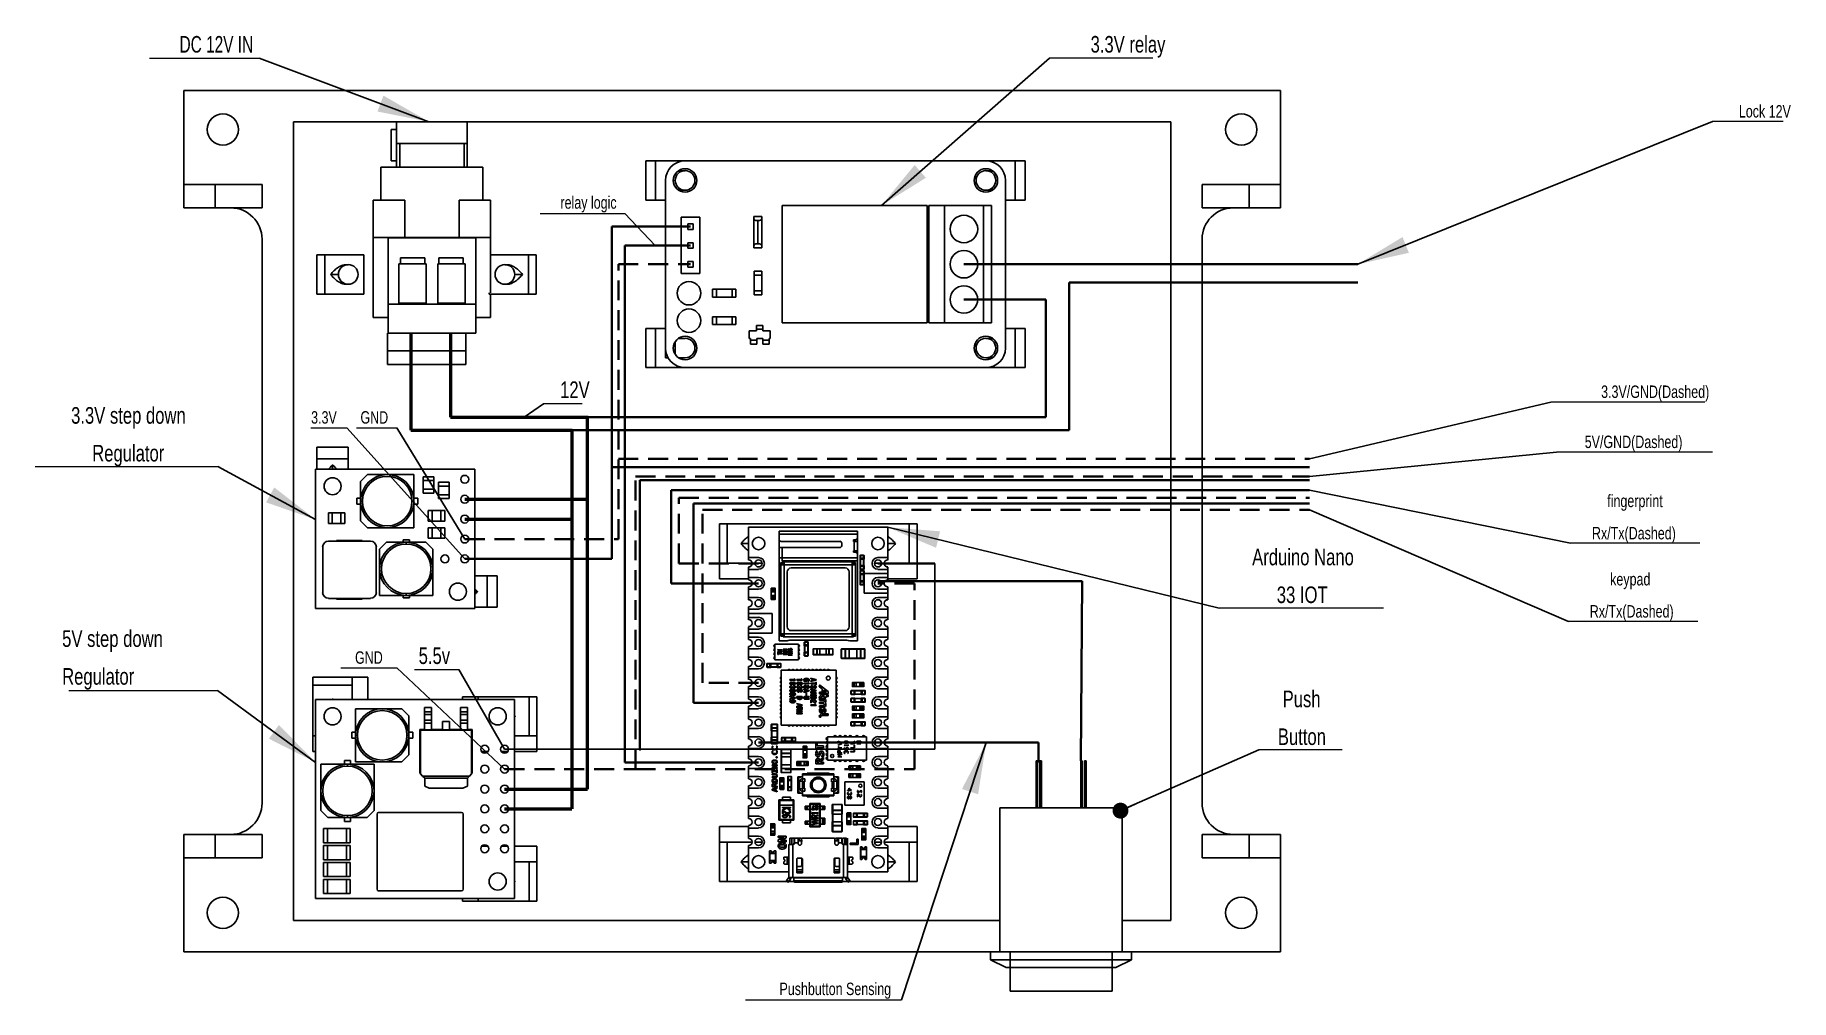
# Model space of a CAD drawing. Header units: millimetres. Extents: x 76 to 188, y 101 to 163.
import ezdxf

# ---------------------------------------------------------------- set-up
doc = ezdxf.new("R2010")
doc.units = ezdxf.units.MM
doc.header["$PDSIZE"] = -1
doc.linetypes.add('HIDDEN', pattern=[1.905, 1.27, -0.635])
doc.styles.add('SLDTEXTSTYLE0', font='TXT', dxfattribs={"width": 0.75})
doc.styles.add('SLDTEXTSTYLE1', font='TXT', dxfattribs={"width": 0.694444})
doc.dimstyles.new('SLDDIMSTYLE0', dxfattribs={"dimtxt": 0.18, "dimasz": 3.302, "dimexe": 0, "dimexo": 0.0625, "dimgap": 0, "dimtad": 0, "dimtih": 1, "dimtoh": 1, "dimdec": 0, "dimrnd": 1e-09, "dimzin": 0, "dimdsep": 46, "dimtxsty": 'Standard', "dimsah": 1, "dimcen": 0.09, "dimadec": 0, "dimazin": 0, "dimtfac": 3.302, "dimtdec": 0, "dimtofl": 0, "dimtmove": 0, "dimatfit": 3, "dimfxl": 1, "dimfrac": 2, "dimtolj": 1, "dimtzin": 0, "dimarcsym": 0})
doc.dimstyles.new('SLDDIMSTYLE1', dxfattribs={"dimtxt": 0.18, "dimasz": 1.016, "dimexe": 0, "dimexo": 0.0625, "dimgap": 0, "dimtad": 0, "dimtih": 1, "dimtoh": 1, "dimdec": 0, "dimrnd": 1e-09, "dimzin": 0, "dimdsep": 46, "dimtxsty": 'Standard', "dimblk1": 'DOT', "dimblk2": 'DOT', "dimsah": 1, "dimcen": 0.09, "dimadec": 0, "dimazin": 0, "dimtfac": 1.016, "dimtdec": 0, "dimtofl": 0, "dimtmove": 0, "dimatfit": 3, "dimldrblk": 'DOT', "dimfxl": 1, "dimfrac": 2, "dimtolj": 1, "dimtzin": 0, "dimarcsym": 0})
doc.dimstyles.new('SLDDIMSTYLE2', dxfattribs={"dimtxt": 0.18, "dimasz": 3.302, "dimexe": 0, "dimexo": 0.0625, "dimgap": 0, "dimtad": 0, "dimtih": 1, "dimtoh": 1, "dimdec": 0, "dimrnd": 1e-09, "dimzin": 0, "dimdsep": 46, "dimtxsty": 'Standard', "dimblk1": 'NONE', "dimblk2": 'NONE', "dimsah": 1, "dimcen": 0.09, "dimadec": 0, "dimazin": 0, "dimtfac": 3.302, "dimtdec": 0, "dimtofl": 0, "dimtmove": 0, "dimatfit": 3, "dimldrblk": 'NONE', "dimfxl": 1, "dimfrac": 2, "dimtolj": 1, "dimtzin": 0, "dimarcsym": 0})

# ---------------------------------------------------------------- blocks, each defined once
blk = doc.blocks.new('SW_NOTE_0')
at = {"color": 0, "linetype": 'Continuous', "lineweight": 0}
blk.add_line((6.61, 0), (0, 0), dxfattribs=at)
at = {"color": 0, "linetype": 'Continuous', "lineweight": 0, "insert": (7.41, 1.42), "char_height": 1.058, "attachment_point": 3, "style": 'SLDTEXTSTYLE0'}
blk.add_mtext('3.3V relay', dxfattribs=at)
blk = doc.blocks.new('SW_NOTE_0_1')
at = {"color": 0, "linetype": 'Continuous', "lineweight": 0}
blk.add_line((-7, 0), (0, 0), dxfattribs=at)
at = {"color": 0, "linetype": 'Continuous', "lineweight": 0, "insert": (-0.38, 1.42), "char_height": 1.058, "attachment_point": 3, "style": 'SLDTEXTSTYLE1'}
blk.add_mtext('DC 12V IN', dxfattribs=at)
blk = doc.blocks.new('SW_NOTE_0_2')
at = {"color": 0, "linetype": 'Continuous', "lineweight": 0}
blk.add_line((-11.67, 0), (0, 0), dxfattribs=at)
at = {"color": 0, "linetype": 'Continuous', "lineweight": 0, "attachment_point": 2, "style": 'SLDTEXTSTYLE0'}
for s, insert, char_height in [('3.3V step down', (-5.71, 3.79), 1.0583), ('Regulator', (-5.72, 1.38), 1.058)]:
    blk.add_mtext(s, dxfattribs=dict(at, insert=insert, char_height=char_height))
blk = doc.blocks.new('SW_NOTE_0_3')
at = {"color": 0, "linetype": 'Continuous', "lineweight": 0}
blk.add_line((-9.49, 0), (0, 0), dxfattribs=at)
at = {"color": 0, "linetype": 'Continuous', "lineweight": 0, "attachment_point": 1, "style": 'SLDTEXTSTYLE0'}
for s, insert, char_height in [('5V step down', (-9.92, 3.84), 1.0583), ('Regulator', (-9.92, 1.43), 1.058)]:
    blk.add_mtext(s, dxfattribs=dict(at, insert=insert, char_height=char_height))
blk = doc.blocks.new('SW_NOTE_0_4')
at = {"color": 0, "linetype": 'Continuous', "lineweight": 0}
blk.add_line((10.48, 0), (0, 0), dxfattribs=at)
at = {"color": 0, "linetype": 'Continuous', "lineweight": 0, "attachment_point": 2, "style": 'SLDTEXTSTYLE0'}
for s, insert, char_height in [('Arduino Nano', (5.35, 3.8), 1.0583), ('33 IOT', (5.3, 1.39), 1.058)]:
    blk.add_mtext(s, dxfattribs=dict(at, insert=insert, char_height=char_height))
blk = doc.blocks.new('SW_NOTE_0_5')
at = {"color": 0, "linetype": 'Continuous', "lineweight": 0}
blk.add_line((5.33, 0), (0, 0), dxfattribs=at)
at = {"color": 0, "linetype": 'Continuous', "lineweight": 0, "char_height": 1.058, "attachment_point": 2, "style": 'SLDTEXTSTYLE0'}
for s, insert in [('Push', (2.73, 3.78)), ('Button', (2.75, 1.37))]:
    blk.add_mtext(s, dxfattribs=dict(at, insert=insert))
blk = doc.blocks.new('_Dot')
at = {"color": 0, "linetype": 'ByBlock', "lineweight": -2}
blk.add_line((-0.5, 0), (-1, 0), dxfattribs=at)
at = {"color": 0, "linetype": 'ByBlock', "const_width": 0.5}
blk.add_lwpolyline([(-0.25, 0, 1), (0.25, 0, 1)], format="xyb", close=True, dxfattribs=at)
blk = doc.blocks.new('SW_NOTE_0_6')
at = {"color": 0, "linetype": 'Continuous', "lineweight": 0}
blk.add_line((2.47, 0), (0, 0), dxfattribs=at)
at = {"color": 0, "linetype": 'Continuous', "lineweight": 0, "insert": (2.95, 1.42), "char_height": 1.058, "attachment_point": 3, "style": 'SLDTEXTSTYLE0'}
blk.add_mtext('12V', dxfattribs=at)
blk = doc.blocks.new('_None')
blk = doc.blocks.new('SW_NOTE_0_7')
at = {"color": 0, "linetype": 'Continuous', "lineweight": 0}
blk.add_line((-2.82, 0), (0, 0), dxfattribs=at)
at = {"color": 0, "linetype": 'Continuous', "lineweight": 0, "insert": (-0.56, 1.41), "char_height": 1.058, "attachment_point": 3, "style": 'SLDTEXTSTYLE0'}
blk.add_mtext('5.5v', dxfattribs=at)
blk = doc.blocks.new('SW_NOTE_0_8')
at = {"color": 0, "linetype": 'Continuous', "lineweight": 0}
blk.add_line((8.25, 0), (0, 0), dxfattribs=at)
at = {"color": 0, "linetype": 'Continuous', "lineweight": 0, "attachment_point": 2, "style": 'SLDTEXTSTYLE0'}
for s, insert, char_height in [('keypad', (3.94, 3.09), 0.794), ('Rx/Tx(Dashed)', (4.03, 1.04), 0.7937)]:
    blk.add_mtext(s, dxfattribs=dict(at, insert=insert, char_height=char_height))
blk = doc.blocks.new('SW_NOTE_0_9')
at = {"color": 0, "linetype": 'Continuous', "lineweight": 0}
blk.add_line((8.25, 0), (0, 0), dxfattribs=at)
at = {"color": 0, "linetype": 'Continuous', "lineweight": 0, "char_height": 0.7937, "attachment_point": 2, "style": 'SLDTEXTSTYLE0'}
for s, insert in [('fingerprint', (4.11, 3.09)), ('Rx/Tx(Dashed)', (4.04, 1.03))]:
    blk.add_mtext(s, dxfattribs=dict(at, insert=insert))
blk = doc.blocks.new('SW_NOTE_0_10')
at = {"color": 0, "linetype": 'Continuous', "lineweight": 0}
blk.add_line((-3.58, 0), (0, 0), dxfattribs=at)
at = {"color": 0, "linetype": 'Continuous', "lineweight": 0, "insert": (-1.78, 1.06), "char_height": 0.794, "attachment_point": 2, "style": 'SLDTEXTSTYLE0'}
blk.add_mtext('GND', dxfattribs=at)
blk = doc.blocks.new('SW_NOTE_0_11')
at = {"color": 0, "linetype": 'Continuous', "lineweight": 0}
blk.add_line((9.96, 0), (0, 0), dxfattribs=at)
at = {"color": 0, "linetype": 'Continuous', "lineweight": 0, "insert": (4.92, 1.05), "char_height": 0.7937, "attachment_point": 2, "style": 'SLDTEXTSTYLE0'}
blk.add_mtext('5V/GND(Dashed)', dxfattribs=at)
blk = doc.blocks.new('SW_NOTE_0_12')
at = {"color": 0, "linetype": 'Continuous', "lineweight": 0}
blk.add_line((-2.58, 0), (0, 0), dxfattribs=at)
at = {"color": 0, "linetype": 'Continuous', "lineweight": 0, "insert": (-0.55, 1.06), "char_height": 0.794, "attachment_point": 3, "style": 'SLDTEXTSTYLE0'}
blk.add_mtext('GND', dxfattribs=at)
blk = doc.blocks.new('SW_NOTE_0_13')
at = {"color": 0, "linetype": 'Continuous', "lineweight": 0}
blk.add_line((-2.3, 0), (0, 0), dxfattribs=at)
at = {"color": 0, "linetype": 'Continuous', "lineweight": 0, "insert": (-0.64, 1.06), "char_height": 0.794, "attachment_point": 3, "style": 'SLDTEXTSTYLE0'}
blk.add_mtext('3.3V', dxfattribs=at)
blk = doc.blocks.new('SW_NOTE_0_14')
at = {"color": 0, "linetype": 'Continuous', "lineweight": 0}
blk.add_line((9.84, 0), (0, 0), dxfattribs=at)
at = {"color": 0, "linetype": 'Continuous', "lineweight": 0, "insert": (10.12, 1.06), "char_height": 0.7937, "attachment_point": 3, "style": 'SLDTEXTSTYLE0'}
blk.add_mtext('3.3V/GND(Dashed)', dxfattribs=at)
blk = doc.blocks.new('SW_NOTE_0_15')
at = {"color": 0, "linetype": 'Continuous', "lineweight": 0}
blk.add_line((4.52, 0), (0, 0), dxfattribs=at)
at = {"color": 0, "linetype": 'Continuous', "lineweight": 0, "insert": (5.01, 1.05), "char_height": 0.794, "attachment_point": 3, "style": 'SLDTEXTSTYLE0'}
blk.add_mtext('Lock 12V', dxfattribs=at)
blk = doc.blocks.new('SW_NOTE_0_16')
at = {"color": 0, "linetype": 'Continuous', "lineweight": 0}
blk.add_line((-9.96, 0), (0, 0), dxfattribs=at)
at = {"color": 0, "linetype": 'Continuous', "lineweight": 0, "insert": (-0.66, 1.1), "char_height": 0.7937, "attachment_point": 3, "style": 'SLDTEXTSTYLE0'}
blk.add_mtext('Pushbutton Sensing', dxfattribs=at)
blk = doc.blocks.new('SW_NOTE_0_17')
at = {"color": 0, "linetype": 'Continuous', "lineweight": 0}
blk.add_line((-5.4, 0), (0, 0), dxfattribs=at)
at = {"color": 0, "linetype": 'Continuous', "lineweight": 0, "insert": (-0.53, 1.09), "char_height": 0.7937, "attachment_point": 3, "style": 'SLDTEXTSTYLE0'}
blk.add_mtext('relay logic', dxfattribs=at)

msp = doc.modelspace()

# ---------------------------------------------------------------- linework, layer by layer
at = {"color": 7, "linetype": 'Continuous', "lineweight": 25}
for p, q in [((155.22, 159.5), (85.22, 159.5)), ((85.22, 159.5), (85.22, 153.5)), ((155.22, 153.5), (155.22, 159.5)), ((98.81, 157.5), (92.22, 157.5)), ((92.22, 157.5), (92.22, 106.5)), ((98.81, 157), (98.47, 157)), ((98.47, 157), (98.47, 155)), ((98.81, 157.5), (103.31, 157.5)), ((98.81, 156.1), (98.81, 157.5)), ((103.31, 156.1), (103.31, 157.5)), ((148.22, 157.5), (103.31, 157.5)), ((148.22, 106.5), (148.22, 157.5)), ((98.81, 156.1), (101.06, 156.1)), ((98.81, 154.6), (98.81, 156.1)), ((99.01, 154.6), (99.01, 156.1)), ((101.06, 156.1), (103.31, 156.1)), ((103.11, 154.6), (103.11, 156.1)), ((103.31, 154.6), (103.31, 156.1)), ((98.47, 155), (98.81, 155)), ((114.72, 155), (115.34, 155)), ((114.72, 153.75), (114.72, 155)), ((115.34, 155), (115.34, 152.5)), ((117.22, 155), (115.34, 155)), ((136.42, 155), (117.22, 155)), ((138.29, 155), (136.42, 155)), ((138.29, 152.5), (138.29, 155)), ((138.29, 155), (138.92, 155)), ((138.92, 155), (138.92, 153.75)), ((97.81, 152.5), (97.81, 154.6)), ((97.81, 154.6), (104.31, 154.6)), ((104.31, 152.5), (104.31, 154.6)), ((114.72, 152.5), (114.72, 153.75)), ((115.97, 153.75), (115.97, 143.05)), ((117.22, 154.37), (117.05, 154.37)), ((136.59, 154.37), (136.42, 154.37)), ((137.67, 143.05), (137.67, 153.75)), ((138.92, 153.75), (138.92, 152.5)), ((85.22, 152), (85.22, 153.5)), ((85.22, 153.5), (87.22, 153.5)), ((87.22, 153.5), (87.22, 152)), ((90.22, 153.5), (87.22, 153.5)), ((90.22, 152), (90.22, 153.5)), ((97.31, 150.1), (97.31, 152.5)), ((97.31, 152.5), (99.33, 152.5)), ((99.33, 150.1), (99.33, 152.5)), ((102.8, 152.5), (102.8, 150.1)), ((102.8, 152.5), (104.81, 152.5)), ((104.81, 150.1), (104.81, 152.5)), ((115.34, 152.5), (114.72, 152.5)), ((115.34, 152.5), (115.97, 152.5)), ((117.05, 153.12), (117.22, 153.12)), ((136.42, 153.12), (136.59, 153.12)), ((137.67, 152.5), (138.29, 152.5)), ((138.92, 152.5), (138.29, 152.5)), ((153.22, 153.5), (150.22, 153.5)), ((150.22, 153.5), (150.22, 152)), ((153.22, 152), (153.22, 153.5)), ((153.22, 153.5), (155.22, 153.5)), ((155.22, 153.5), (155.22, 152)), ((87.22, 152), (85.22, 152)), ((87.22, 152), (90.22, 152)), ((118.17, 151.4), (116.97, 151.4)), ((116.97, 151.4), (116.97, 147.8)), ((118.17, 147.8), (118.17, 151.4)), ((121.61, 151.45), (122.11, 151.45)), ((121.61, 151.45), (121.61, 149.45)), ((122.11, 151.45), (122.11, 149.45)), ((123.42, 152.15), (123.42, 144.65)), ((132.67, 152.15), (123.42, 152.15)), ((132.67, 144.65), (132.67, 152.15)), ((132.77, 144.65), (132.77, 152.15)), ((132.77, 152.15), (133.77, 152.15)), ((133.77, 152.15), (133.77, 144.65)), ((136.27, 152.15), (133.77, 152.15)), ((136.27, 144.65), (136.27, 152.15)), ((136.27, 152.15), (136.77, 152.15)), ((136.77, 152.15), (136.77, 144.65)), ((150.22, 152), (153.22, 152)), ((155.22, 152), (153.22, 152)), ((117.74, 150.97), (117.39, 150.97)), ((117.39, 150.97), (117.39, 150.62)), ((117.39, 150.62), (117.74, 150.62)), ((117.74, 150.62), (117.74, 150.97)), ((121.86, 151.2), (121.86, 149.7)), ((90.22, 150), (90.22, 114)), ((97.31, 145), (97.31, 150.1)), ((97.31, 150.1), (99.33, 150.1)), ((103.86, 150.08), (98.26, 150.08)), ((98.26, 145.85), (98.26, 150.08)), ((99.33, 150.1), (102.8, 150.1)), ((102.8, 150.1), (104.81, 150.1)), ((103.86, 145.85), (103.86, 150.08)), ((104.81, 146.58), (104.81, 150.1)), ((117.74, 149.77), (117.39, 149.77)), ((117.39, 149.77), (117.39, 149.42)), ((117.39, 149.42), (117.74, 149.42)), ((117.74, 149.42), (117.74, 149.77)), ((122.11, 149.45), (121.61, 149.45)), ((150.22, 114), (150.22, 150)), ((93.72, 146.5), (93.72, 149)), ((93.72, 149), (94.22, 149)), ((94.22, 149), (94.22, 146.5)), ((96.72, 149), (94.22, 149)), ((95.72, 148.37), (95.6, 148.37)), ((96.72, 146.5), (96.72, 149)), ((98.94, 145.92), (98.94, 148.42)), ((100.69, 148.42), (98.94, 148.42)), ((99.06, 148.42), (99.06, 148.8)), ((99.06, 148.8), (100.61, 148.8)), ((100.61, 148.8), (100.61, 148.42)), ((100.69, 148.42), (100.69, 145.92)), ((103.19, 148.42), (101.44, 148.42)), ((101.44, 145.92), (101.44, 148.42)), ((101.51, 148.8), (103.06, 148.8)), ((101.51, 148.42), (101.51, 148.8)), ((103.06, 148.8), (103.06, 148.42)), ((103.19, 145.92), (103.19, 148.42)), ((107.22, 149), (104.81, 149)), ((105.84, 148.37), (105.72, 148.37)), ((107.22, 146.5), (107.22, 149)), ((107.22, 149), (107.72, 149)), ((107.72, 149), (107.72, 146.5)), ((117.74, 148.57), (117.39, 148.57)), ((117.39, 148.57), (117.39, 148.22)), ((117.39, 148.22), (117.74, 148.22)), ((117.74, 148.22), (117.74, 148.57)), ((121.62, 147.95), (122.12, 147.95)), ((121.62, 147.7), (121.62, 147.95)), ((122.12, 147.95), (122.12, 147.7)), ((94.59, 147.75), (95.09, 147.75)), ((95.6, 147.12), (95.72, 147.12)), ((105.72, 147.12), (105.84, 147.12)), ((106.84, 147.75), (106.34, 147.75)), ((116.97, 147.8), (118.17, 147.8)), ((121.62, 147.7), (122.12, 147.7)), ((121.62, 147.7), (121.62, 146.7)), ((122.12, 147.7), (122.12, 146.7)), ((94.22, 146.5), (93.72, 146.5)), ((94.22, 146.5), (96.72, 146.5)), ((98.26, 145.85), (103.86, 145.85)), ((98.26, 144), (98.26, 145.85)), ((100.69, 145.92), (98.94, 145.92)), ((103.19, 145.92), (101.44, 145.92)), ((103.86, 144), (103.86, 145.85)), ((104.72, 146.58), (104.72, 146.5)), ((104.72, 146.5), (107.22, 146.5)), ((104.81, 145), (104.81, 146.5)), ((107.72, 146.5), (107.22, 146.5)), ((118.97, 146.3), (118.97, 146.8)), ((118.97, 146.8), (119.22, 146.8)), ((119.22, 146.3), (118.97, 146.3)), ((119.22, 146.8), (119.22, 146.3)), ((119.22, 146.8), (120.22, 146.8)), ((119.22, 146.3), (120.22, 146.3)), ((120.22, 146.8), (120.22, 146.3)), ((120.22, 146.8), (120.47, 146.8)), ((120.47, 146.3), (120.22, 146.3)), ((120.47, 146.8), (120.47, 146.3)), ((121.62, 146.7), (122.12, 146.7)), ((121.62, 146.45), (121.62, 146.7)), ((122.12, 146.45), (121.62, 146.45)), ((122.12, 146.7), (122.12, 146.45)), ((97.31, 145), (98.26, 145)), ((103.86, 145), (104.81, 145)), ((118.97, 144.55), (118.97, 145.05)), ((118.97, 145.05), (119.22, 145.05)), ((119.22, 145.05), (119.22, 144.55)), ((119.22, 145.05), (120.22, 145.05)), ((120.22, 145.05), (120.22, 144.55)), ((120.22, 145.05), (120.47, 145.05)), ((120.47, 145.05), (120.47, 144.55)), ((123.42, 144.65), (132.67, 144.65)), ((133.77, 144.65), (132.77, 144.65)), ((133.77, 144.65), (136.27, 144.65)), ((136.77, 144.65), (136.27, 144.65)), ((98.26, 144), (98.22, 144)), ((98.22, 144), (98.22, 142.87)), ((98.26, 144), (103.86, 144)), ((103.22, 142.87), (103.22, 144)), ((114.72, 143.05), (114.72, 144.3)), ((114.72, 144.3), (115.34, 144.3)), ((115.34, 144.3), (115.34, 141.8)), ((115.97, 144.3), (115.34, 144.3)), ((116.59, 143.46), (116.59, 142.63)), ((117.22, 143.67), (116.8, 143.67)), ((119.22, 144.55), (118.97, 144.55)), ((119.22, 144.55), (120.22, 144.55)), ((120.47, 144.55), (120.22, 144.55)), ((121.31, 144.15), (121.78, 144.15)), ((121.31, 144.15), (121.31, 143.65)), ((121.31, 143.65), (121.39, 143.65)), ((121.39, 143.65), (121.39, 143.55)), ((121.39, 143.55), (121.79, 143.55)), ((121.39, 143.3), (121.39, 143.55)), ((121.78, 144.5), (122.18, 144.5)), ((121.78, 144.25), (121.78, 144.5)), ((122.18, 144.25), (121.78, 144.25)), ((121.78, 144.15), (121.78, 144.25)), ((121.79, 143.65), (121.79, 143.55)), ((121.79, 143.65), (122.18, 143.65)), ((121.79, 143.55), (121.79, 143.3)), ((122.18, 144.5), (122.18, 144.25)), ((122.18, 144.15), (122.18, 144.25)), ((122.18, 144.15), (122.66, 144.15)), ((122.18, 143.65), (122.18, 143.55)), ((122.18, 143.55), (122.58, 143.55)), ((122.18, 143.3), (122.18, 143.55)), ((122.58, 143.65), (122.58, 143.55)), ((122.58, 143.65), (122.66, 143.65)), ((122.58, 143.55), (122.58, 143.3)), ((122.66, 144.15), (122.66, 143.65)), ((136.59, 143.67), (136.42, 143.67)), ((138.29, 144.3), (137.67, 144.3)), ((138.29, 141.8), (138.29, 144.3)), ((138.29, 144.3), (138.92, 144.3)), ((138.92, 144.3), (138.92, 143.05)), ((98.22, 142.87), (103.22, 142.87)), ((98.22, 142), (98.22, 142.87)), ((103.22, 142.87), (103.22, 142)), ((114.72, 141.8), (114.72, 143.05)), ((115.97, 142.42), (116.14, 142.42)), ((116.8, 142.42), (117.22, 142.42)), ((121.79, 143.3), (121.39, 143.3)), ((122.58, 143.3), (122.18, 143.3)), ((136.42, 142.42), (136.59, 142.42)), ((138.92, 143.05), (138.92, 141.8)), ((103.22, 142), (98.22, 142)), ((115.34, 141.8), (114.72, 141.8)), ((115.34, 141.8), (117.22, 141.8)), ((117.22, 141.8), (136.42, 141.8)), ((136.42, 141.8), (138.29, 141.8)), ((138.92, 141.8), (138.29, 141.8)), ((93.72, 136.73), (94.72, 136.73)), ((93.72, 135.98), (93.72, 136.73)), ((94.72, 136.73), (95.72, 136.73)), ((95.72, 136.73), (95.72, 135.98)), ((95.72, 135.98), (93.72, 135.98)), ((93.72, 135.98), (93.72, 135.31)), ((95.72, 135.31), (95.72, 135.98)), ((93.64, 135.31), (93.64, 126.42)), ((103.8, 135.31), (93.64, 135.31)), ((96.96, 134.98), (96.51, 134.53)), ((96.51, 134.53), (96.51, 133.28)), ((98.21, 134.98), (96.96, 134.98)), ((99.91, 134.98), (98.21, 134.98)), ((99.91, 133.28), (99.91, 134.98)), ((100.51, 134.84), (101.19, 134.84)), ((100.51, 134.59), (100.51, 134.84)), ((100.51, 134.59), (101.19, 134.59)), ((100.51, 134.04), (100.51, 134.59)), ((101.19, 134.59), (101.19, 134.84)), ((101.19, 134.59), (101.19, 134.04)), ((101.49, 134.49), (102.17, 134.49)), ((101.49, 134.24), (101.49, 134.49)), ((102.17, 134.24), (102.17, 134.49)), ((103.8, 126.42), (103.8, 135.31)), ((96.51, 133.47), (96.26, 133.47)), ((96.26, 133.09), (96.26, 133.47)), ((100.16, 133.47), (99.91, 133.47)), ((100.16, 133.09), (100.16, 133.47)), ((101.19, 134.04), (100.51, 134.04)), ((100.51, 133.79), (100.51, 134.04)), ((100.51, 133.79), (101.19, 133.79)), ((101.19, 133.79), (101.19, 134.04)), ((101.49, 134.24), (102.17, 134.24)), ((101.49, 133.69), (101.49, 134.24)), ((102.17, 133.69), (101.49, 133.69)), ((101.49, 133.44), (101.49, 133.69)), ((101.49, 133.44), (102.17, 133.44)), ((102.17, 134.24), (102.17, 133.69)), ((102.17, 133.44), (102.17, 133.69)), ((94.45, 132.54), (94.45, 131.86)), ((94.45, 132.54), (94.7, 132.54)), ((94.7, 131.86), (94.7, 132.54)), ((94.7, 132.54), (95.25, 132.54)), ((95.25, 132.54), (95.25, 131.86)), ((95.25, 132.54), (95.5, 132.54)), ((95.5, 132.54), (95.5, 131.86)), ((96.51, 133.09), (96.26, 133.09)), ((96.51, 133.28), (96.64, 133.28)), ((96.51, 133.28), (96.51, 132.03)), ((99.91, 133.28), (99.79, 133.28)), ((99.91, 131.58), (99.91, 133.28)), ((100.16, 133.09), (99.91, 133.09)), ((101.08, 132.68), (100.83, 132.68)), ((100.83, 132), (100.83, 132.68)), ((101.08, 132), (101.08, 132.68)), ((101.08, 132.68), (101.63, 132.68)), ((101.63, 132.68), (101.63, 132)), ((101.88, 132.68), (101.63, 132.68)), ((101.88, 132), (101.88, 132.68)), ((94.45, 131.86), (94.7, 131.86)), ((95.25, 131.86), (94.7, 131.86)), ((95.25, 131.86), (95.5, 131.86)), ((96.51, 132.03), (96.96, 131.58)), ((96.96, 131.58), (98.21, 131.58)), ((98.21, 131.58), (99.91, 131.58)), ((101.08, 132), (100.83, 132)), ((101.08, 131.58), (100.83, 131.58)), ((100.83, 130.91), (100.83, 131.58)), ((101.63, 132), (101.08, 132)), ((101.08, 130.91), (101.08, 131.58)), ((101.08, 131.58), (101.63, 131.58)), ((101.88, 132), (101.63, 132)), ((101.63, 131.58), (101.63, 130.91)), ((101.88, 131.58), (101.63, 131.58)), ((101.88, 130.91), (101.88, 131.58)), ((119.41, 129.32), (119.41, 131.82)), ((119.41, 131.82), (119.91, 131.82)), ((119.91, 131.82), (119.91, 129.32)), ((131.53, 131.82), (119.91, 131.82)), ((130.16, 131.61), (121.27, 131.61)), ((121.27, 131.61), (121.27, 129.67)), ((123.22, 131.36), (128.22, 131.36)), ((123.22, 131.16), (123.22, 131.36)), ((123.22, 131.16), (128.22, 131.16)), ((123.22, 130.84), (123.22, 131.16)), ((128.22, 131.36), (128.22, 131.16)), ((128.22, 131.16), (128.22, 130.94)), ((130.16, 129.67), (130.16, 131.61)), ((131.53, 129.32), (131.53, 131.82)), ((131.53, 131.82), (132.03, 131.82)), ((132.03, 131.82), (132.03, 129.32)), ((94.09, 130.35), (94.09, 127.45)), ((97.14, 130.72), (94.46, 130.72)), ((94.97, 130.77), (96.62, 130.77)), ((94.97, 130.72), (94.97, 130.77)), ((96.62, 130.77), (96.62, 130.72)), ((97.51, 127.45), (97.51, 130.35)), ((98.17, 130.66), (97.72, 130.21)), ((97.72, 130.21), (97.72, 128.96)), ((99.42, 130.66), (98.17, 130.66)), ((99.22, 130.66), (99.22, 130.81)), ((99.22, 130.81), (99.62, 130.81)), ((99.42, 130.66), (99.42, 130.53)), ((100.67, 130.66), (99.42, 130.66)), ((99.62, 130.66), (99.62, 130.81)), ((101.12, 130.21), (100.67, 130.66)), ((101.08, 130.91), (100.83, 130.91)), ((101.63, 130.91), (101.08, 130.91)), ((101.12, 128.96), (101.12, 130.21)), ((101.88, 130.91), (101.63, 130.91)), ((123.22, 130.84), (123.22, 130.31)), ((123.22, 129.66), (123.22, 130.31)), ((123.22, 130.31), (123.42, 130.31)), ((123.34, 130.71), (127.09, 130.71)), ((123.42, 130.31), (123.42, 129.66)), ((127.09, 130.31), (123.42, 130.31)), ((127.22, 130.59), (127.22, 130.44)), ((127.97, 130.81), (128.09, 130.81)), ((127.97, 130.71), (127.97, 130.81)), ((128.02, 130.71), (127.97, 130.71)), ((127.97, 130.01), (127.97, 130.11)), ((127.97, 130.11), (128.02, 130.11)), ((128.09, 130.01), (127.97, 130.01)), ((128.02, 130.11), (128.02, 130.71)), ((128.02, 130.71), (128.22, 130.71)), ((128.22, 130.11), (128.02, 130.11)), ((128.22, 130.71), (128.22, 130.94)), ((128.22, 130.71), (128.22, 130.11)), ((128.22, 129.89), (128.22, 130.11)), ((97.72, 128.96), (97.72, 127.26)), ((101.12, 127.26), (101.12, 128.96)), ((119.91, 129.32), (119.41, 129.32)), ((119.41, 128.32), (119.41, 129.32)), ((119.91, 129.32), (121.5, 129.32)), ((121.27, 129.67), (121.27, 129.52)), ((121.91, 129.67), (121.27, 129.67)), ((121.27, 129.07), (121.27, 128.92)), ((121.27, 128.92), (121.91, 128.92)), ((121.27, 128.92), (121.27, 128.4)), ((121.69, 129.32), (122.13, 129.32)), ((123.22, 129.66), (123.22, 124.36)), ((123.42, 129.66), (123.22, 129.66)), ((123.44, 129.37), (123.34, 129.37)), ((123.34, 129.37), (123.34, 129.36)), ((123.44, 129.36), (123.34, 129.36)), ((123.34, 129.36), (123.34, 129.26)), ((123.34, 129.26), (123.44, 129.26)), ((123.34, 129.21), (123.34, 129.26)), ((123.34, 124.81), (123.34, 129.21)), ((123.34, 129.21), (123.54, 129.21)), ((123.42, 129.66), (128.22, 129.66)), ((123.42, 129.66), (123.42, 129.46)), ((123.42, 129.46), (128.22, 129.46)), ((123.44, 129.36), (123.44, 129.37)), ((123.44, 129.26), (123.44, 129.36)), ((123.44, 129.26), (123.44, 129.21)), ((123.47, 129.41), (123.54, 129.41)), ((123.47, 129.31), (123.47, 129.41)), ((123.54, 129.31), (123.47, 129.31)), ((123.47, 129.21), (123.47, 129.31)), ((123.54, 129.41), (127.89, 129.41)), ((123.54, 129.41), (123.54, 129.21)), ((123.54, 129.21), (123.54, 124.81)), ((127.89, 129.21), (123.54, 129.21)), ((127.44, 129.01), (123.99, 129.01)), ((127.89, 129.21), (127.89, 129.41)), ((127.89, 129.41), (127.97, 129.41)), ((127.97, 129.31), (127.89, 129.31)), ((128.09, 129.21), (127.89, 129.21)), ((127.89, 124.81), (127.89, 129.21)), ((127.97, 129.41), (127.97, 129.31)), ((127.97, 129.21), (127.97, 129.31)), ((128.09, 129.37), (127.99, 129.37)), ((127.99, 129.36), (127.99, 129.37)), ((127.99, 129.36), (128.09, 129.36)), ((127.99, 129.26), (127.99, 129.36)), ((127.99, 129.26), (128.09, 129.26)), ((127.99, 129.21), (127.99, 129.26)), ((128.09, 129.37), (128.09, 129.36)), ((128.09, 129.36), (128.09, 129.26)), ((128.09, 129.26), (128.09, 129.21)), ((128.09, 129.21), (128.09, 124.81)), ((128.22, 129.89), (128.22, 129.66)), ((128.22, 129.66), (128.22, 129.46)), ((128.22, 124.36), (128.22, 129.46)), ((128.39, 129.8), (128.39, 129.61)), ((128.39, 129.61), (128.39, 129.57)), ((128.41, 129.61), (128.39, 129.61)), ((128.39, 129.57), (128.41, 129.57)), ((128.39, 129.57), (128.39, 129.17)), ((128.39, 129.13), (128.39, 129.17)), ((128.39, 129.17), (128.41, 129.17)), ((128.41, 129.13), (128.39, 129.13)), ((128.39, 128.94), (128.39, 129.13)), ((128.41, 129.82), (128.41, 129.81)), ((128.61, 129.82), (128.41, 129.82)), ((128.41, 129.63), (128.41, 129.81)), ((128.41, 129.81), (128.61, 129.81)), ((128.41, 129.63), (128.41, 129.61)), ((128.61, 129.63), (128.41, 129.63)), ((128.41, 129.57), (128.41, 129.61)), ((128.41, 129.61), (128.61, 129.61)), ((128.41, 129.57), (128.61, 129.57)), ((128.41, 129.17), (128.41, 129.57)), ((128.41, 129.17), (128.41, 129.13)), ((128.41, 129.17), (128.61, 129.17)), ((128.41, 129.13), (128.61, 129.13)), ((128.41, 129.12), (128.41, 129.13)), ((128.61, 129.12), (128.41, 129.12)), ((128.41, 129.12), (128.41, 128.93)), ((128.41, 128.93), (128.61, 128.93)), ((128.41, 128.92), (128.41, 128.93)), ((128.61, 128.92), (128.41, 128.92)), ((128.61, 129.81), (128.61, 129.82)), ((128.61, 129.81), (128.61, 129.63)), ((128.61, 129.61), (128.61, 129.63)), ((128.61, 129.61), (128.61, 129.57)), ((128.64, 129.61), (128.61, 129.61)), ((128.61, 129.57), (128.64, 129.57)), ((128.61, 129.57), (128.61, 129.17)), ((128.61, 129.13), (128.61, 129.17)), ((128.61, 129.17), (128.64, 129.17)), ((128.64, 129.13), (128.61, 129.13)), ((128.61, 129.13), (128.61, 129.12)), ((128.61, 128.93), (128.61, 129.12)), ((128.61, 128.93), (128.61, 128.92)), ((128.63, 129.17), (128.63, 129.57)), ((128.64, 129.61), (128.64, 129.8)), ((128.64, 129.57), (128.64, 129.61)), ((128.64, 129.17), (128.64, 129.13)), ((128.64, 129.13), (128.64, 128.94)), ((129.31, 129.32), (129.75, 129.32)), ((129.53, 129.67), (130.16, 129.67)), ((130.16, 128.92), (129.53, 128.92)), ((129.94, 129.32), (131.53, 129.32)), ((130.16, 129.67), (130.16, 129.52)), ((130.16, 129.07), (130.16, 128.92)), ((130.16, 128.65), (130.16, 128.92)), ((132.03, 129.32), (131.53, 129.32)), ((132.03, 129.32), (132.03, 128.32)), ((104.59, 128.5), (103.8, 128.5)), ((104.59, 126.5), (104.59, 128.5)), ((104.59, 128.5), (105.22, 128.5)), ((105.22, 128.5), (105.22, 126.5)), ((121.27, 128.4), (121.27, 128.25)), ((121.91, 128.4), (121.27, 128.4)), ((121.27, 127.8), (121.27, 127.65)), ((123.74, 128.76), (123.74, 125.26)), ((127.69, 125.26), (127.69, 128.76)), ((128.39, 128.82), (128.39, 128.63)), ((128.39, 128.63), (128.39, 128.59)), ((128.41, 128.63), (128.39, 128.63)), ((128.39, 128.59), (128.41, 128.59)), ((128.39, 128.59), (128.39, 128.19)), ((128.39, 128.15), (128.39, 128.19)), ((128.39, 128.19), (128.41, 128.19)), ((128.41, 128.15), (128.39, 128.15)), ((128.39, 127.96), (128.39, 128.15)), ((128.41, 128.84), (128.41, 128.83)), ((128.61, 128.84), (128.41, 128.84)), ((128.41, 128.64), (128.41, 128.83)), ((128.41, 128.83), (128.61, 128.83)), ((128.41, 128.64), (128.41, 128.63)), ((128.61, 128.64), (128.41, 128.64)), ((128.41, 128.59), (128.41, 128.63)), ((128.41, 128.63), (128.61, 128.63)), ((128.41, 128.59), (128.61, 128.59)), ((128.41, 128.19), (128.41, 128.59)), ((128.41, 128.19), (128.41, 128.15)), ((128.41, 128.19), (128.61, 128.19)), ((128.41, 128.15), (128.61, 128.15)), ((128.41, 128.13), (128.41, 128.15)), ((128.61, 128.13), (128.41, 128.13)), ((128.41, 128.13), (128.41, 127.95)), ((128.41, 127.95), (128.61, 127.95)), ((128.41, 127.94), (128.41, 127.95)), ((128.61, 127.94), (128.41, 127.94)), ((128.61, 128.83), (128.61, 128.84)), ((128.61, 128.83), (128.61, 128.64)), ((128.61, 128.63), (128.61, 128.64)), ((128.64, 128.63), (128.61, 128.63)), ((128.61, 128.63), (128.61, 128.59)), ((128.61, 128.59), (128.64, 128.59)), ((128.61, 128.59), (128.61, 128.19)), ((128.61, 128.15), (128.61, 128.19)), ((128.61, 128.19), (128.64, 128.19)), ((128.61, 128.15), (128.61, 128.13)), ((128.64, 128.15), (128.61, 128.15)), ((128.61, 127.95), (128.61, 128.13)), ((128.61, 127.95), (128.61, 127.94)), ((128.63, 128.19), (128.63, 128.59)), ((128.64, 128.63), (128.64, 128.82)), ((128.64, 128.59), (128.64, 128.63)), ((128.64, 128.19), (128.64, 128.15)), ((128.64, 128.15), (128.64, 127.96)), ((128.66, 128.65), (128.66, 127.4)), ((130.16, 128.65), (128.66, 128.65)), ((129.53, 128.4), (130.16, 128.4)), ((130.16, 128.4), (130.16, 128.65)), ((130.16, 128.4), (130.16, 128.25)), ((130.16, 127.8), (130.16, 127.65)), ((94.46, 127.07), (97.14, 127.07)), ((94.97, 127.02), (94.97, 127.07)), ((96.62, 127.02), (94.97, 127.02)), ((96.62, 127.07), (96.62, 127.02)), ((97.72, 127.26), (99.42, 127.26)), ((99.22, 127.11), (99.22, 127.26)), ((99.22, 127.11), (99.62, 127.11)), ((99.42, 127.26), (99.42, 127.38)), ((99.42, 127.26), (101.12, 127.26)), ((99.62, 127.11), (99.62, 127.26)), ((121.27, 127.65), (121.91, 127.65)), ((121.27, 127.65), (121.27, 127.13)), ((121.27, 127.13), (121.27, 126.98)), ((121.91, 127.13), (121.27, 127.13)), ((122.72, 127.5), (122.72, 127.61)), ((122.72, 127.48), (122.72, 127.5)), ((122.72, 127.48), (122.97, 127.48)), ((122.72, 127.25), (122.72, 127.48)), ((122.72, 127.25), (122.97, 127.25)), ((122.72, 127.23), (122.72, 127.25)), ((122.72, 127.23), (122.72, 127.12)), ((122.72, 127.12), (122.72, 127.23)), ((122.72, 127.12), (122.72, 127.23)), ((122.96, 127.73), (122.74, 127.73)), ((122.74, 127.72), (122.96, 127.72)), ((122.96, 127.62), (122.74, 127.62)), ((122.74, 127.5), (122.74, 127.61)), ((122.74, 127.61), (122.96, 127.61)), ((122.96, 127.5), (122.74, 127.5)), ((122.74, 127.23), (122.96, 127.23)), ((122.74, 127.23), (122.74, 127.12)), ((122.74, 127.12), (122.96, 127.12)), ((122.96, 127.11), (122.74, 127.11)), ((122.96, 127.01), (122.74, 127.01)), ((122.96, 127), (122.74, 127)), ((122.96, 127.61), (122.96, 127.5)), ((122.96, 127.12), (122.96, 127.23)), ((122.97, 127.5), (122.97, 127.61)), ((122.97, 127.48), (122.97, 127.5)), ((122.97, 127.25), (122.97, 127.48)), ((122.97, 127.23), (122.97, 127.25)), ((122.97, 127.23), (122.97, 127.12)), ((122.97, 127.12), (122.97, 127.23)), ((122.97, 127.23), (122.97, 127.12)), ((128.66, 127.4), (130.16, 127.4)), ((130.16, 127.65), (129.53, 127.65)), ((129.53, 127.13), (130.16, 127.13)), ((130.16, 127.4), (130.16, 127.65)), ((130.16, 127.13), (130.16, 127.4)), ((130.16, 127.13), (130.16, 126.98)), ((93.64, 126.42), (103.8, 126.42)), ((103.8, 126.5), (104.59, 126.5)), ((105.22, 126.5), (104.59, 126.5)), ((121.27, 126.53), (121.27, 126.38)), ((121.27, 126.38), (121.91, 126.38)), ((121.27, 126.38), (121.27, 126.11)), ((122.77, 126.11), (121.27, 126.11)), ((121.27, 126.11), (121.27, 125.86)), ((121.27, 125.86), (121.27, 125.71)), ((121.91, 125.86), (121.27, 125.86)), ((122.77, 124.86), (122.77, 126.11)), ((130.16, 126.38), (129.53, 126.38)), ((129.53, 125.86), (130.16, 125.86)), ((130.16, 126.53), (130.16, 126.38)), ((130.16, 125.86), (130.16, 126.38)), ((130.16, 125.86), (130.16, 125.71)), ((121.27, 125.26), (121.27, 125.11)), ((121.27, 125.11), (121.91, 125.11)), ((121.27, 125.11), (121.27, 124.86)), ((121.27, 124.86), (122.77, 124.86)), ((121.27, 124.86), (121.27, 124.59)), ((121.27, 124.59), (121.27, 124.44)), ((121.91, 124.59), (121.27, 124.59)), ((123.34, 124.81), (123.54, 124.81)), ((123.34, 124.77), (123.34, 124.81)), ((123.44, 124.77), (123.34, 124.77)), ((123.34, 124.77), (123.34, 124.67)), ((123.44, 124.67), (123.34, 124.67)), ((123.34, 124.67), (123.34, 124.65)), ((123.34, 124.65), (123.44, 124.65)), ((123.44, 124.81), (123.44, 124.77)), ((123.44, 124.67), (123.44, 124.77)), ((123.44, 124.65), (123.44, 124.67)), ((123.47, 124.81), (123.47, 124.71)), ((123.47, 124.71), (123.54, 124.71)), ((123.47, 124.61), (123.47, 124.71)), ((123.54, 124.61), (123.47, 124.61)), ((123.54, 124.81), (127.89, 124.81)), ((123.54, 124.81), (123.54, 124.61)), ((127.89, 124.61), (123.54, 124.61)), ((123.99, 125.01), (127.44, 125.01)), ((124.04, 124.41), (127.39, 124.41)), ((128.09, 124.81), (127.89, 124.81)), ((127.89, 124.61), (127.89, 124.81)), ((127.89, 124.71), (127.97, 124.71)), ((127.97, 124.61), (127.89, 124.61)), ((127.97, 124.81), (127.97, 124.71)), ((127.97, 124.71), (127.97, 124.61)), ((127.99, 124.77), (127.99, 124.81)), ((128.09, 124.77), (127.99, 124.77)), ((127.99, 124.67), (127.99, 124.77)), ((127.99, 124.67), (128.09, 124.67)), ((127.99, 124.65), (127.99, 124.67)), ((127.99, 124.65), (128.09, 124.65)), ((128.09, 124.81), (128.09, 124.77)), ((128.09, 124.77), (128.09, 124.67)), ((128.09, 124.67), (128.09, 124.65)), ((130.16, 125.11), (129.53, 125.11)), ((129.53, 124.59), (130.16, 124.59)), ((130.16, 125.26), (130.16, 125.11)), ((130.16, 124.59), (130.16, 125.11)), ((130.16, 124.59), (130.16, 124.44)), ((121.27, 123.99), (121.27, 123.84)), ((121.27, 123.84), (121.91, 123.84)), ((121.27, 123.84), (121.27, 123.32)), ((121.27, 123.32), (121.27, 123.17)), ((121.91, 123.32), (121.27, 123.32)), ((122.94, 124.03), (122.88, 124.03)), ((122.94, 123.78), (122.88, 123.78)), ((122.94, 123.53), (122.88, 123.53)), ((122.94, 123.28), (122.88, 123.28)), ((122.94, 124.09), (122.94, 124.03)), ((122.95, 124.09), (122.94, 124.09)), ((122.94, 124.03), (122.94, 123.97)), ((122.94, 123.97), (122.95, 123.97)), ((122.94, 123.84), (122.94, 123.78)), ((122.95, 123.84), (122.94, 123.84)), ((122.94, 123.78), (122.94, 123.72)), ((122.94, 123.72), (122.95, 123.72)), ((122.94, 123.59), (122.94, 123.53)), ((122.95, 123.59), (122.94, 123.59)), ((122.94, 123.53), (122.94, 123.47)), ((122.94, 123.47), (122.95, 123.47)), ((122.94, 123.34), (122.94, 123.28)), ((122.95, 123.34), (122.94, 123.34)), ((122.94, 123.28), (122.94, 123.22)), ((124.45, 124.15), (122.95, 124.15)), ((122.95, 124.15), (122.95, 123.15)), ((123.15, 123.81), (123.4, 123.78)), ((123.15, 123.78), (123.15, 123.81)), ((123.34, 123.76), (123.15, 123.78)), ((123.15, 123.73), (123.34, 123.76)), ((123.15, 123.7), (123.15, 123.73)), ((123.34, 123.67), (123.15, 123.7)), ((123.15, 123.65), (123.34, 123.67)), ((123.15, 123.62), (123.15, 123.65)), ((123.4, 123.65), (123.15, 123.62)), ((123.15, 123.49), (123.15, 123.62)), ((123.15, 123.62), (123.18, 123.62)), ((123.18, 123.49), (123.15, 123.49)), ((123.18, 123.62), (123.18, 123.57)), ((123.18, 123.57), (123.4, 123.57)), ((123.18, 123.54), (123.18, 123.49)), ((123.4, 123.54), (123.18, 123.54)), ((123.22, 124.36), (123.73, 124.36)), ((123.4, 123.74), (123.23, 123.72)), ((123.23, 123.72), (123.4, 123.69)), ((123.4, 123.78), (123.4, 123.74)), ((123.4, 123.69), (123.4, 123.65)), ((123.4, 123.57), (123.4, 123.54)), ((123.48, 123.79), (123.48, 123.83)), ((123.48, 123.83), (123.73, 123.83)), ((123.5, 123.76), (123.48, 123.79)), ((123.53, 123.76), (123.5, 123.76)), ((123.51, 123.79), (123.53, 123.76)), ((123.73, 123.79), (123.51, 123.79)), ((123.52, 123.73), (123.56, 123.73)), ((123.56, 123.7), (123.52, 123.7)), ((123.52, 123.66), (123.54, 123.66)), ((123.54, 123.62), (123.52, 123.62)), ((123.52, 123.59), (123.56, 123.59)), ((123.56, 123.48), (123.52, 123.48)), ((123.56, 123.56), (123.53, 123.56)), ((123.53, 123.52), (123.56, 123.52)), ((123.54, 123.66), (123.54, 123.62)), ((123.58, 123.66), (123.58, 123.68)), ((123.61, 123.66), (123.58, 123.66)), ((123.61, 123.68), (123.61, 123.66)), ((123.63, 123.59), (123.67, 123.59)), ((123.67, 123.56), (123.63, 123.56)), ((123.63, 123.51), (123.67, 123.51)), ((123.67, 123.48), (123.63, 123.48)), ((123.64, 123.73), (123.67, 123.73)), ((123.67, 123.7), (123.64, 123.7)), ((123.66, 123.65), (123.67, 123.65)), ((123.66, 123.62), (123.66, 123.65)), ((123.68, 123.62), (123.66, 123.62)), ((123.73, 123.83), (123.73, 123.79)), ((123.8, 123.71), (123.99, 123.71)), ((123.8, 123.68), (123.8, 123.71)), ((124, 123.68), (123.8, 123.68)), ((123.8, 123.6), (123.8, 123.63)), ((123.8, 123.63), (124, 123.63)), ((123.99, 123.6), (123.8, 123.6)), ((123.8, 123.44), (123.8, 123.5)), ((124.05, 123.44), (123.8, 123.44)), ((123.83, 123.5), (123.83, 123.47)), ((123.83, 123.47), (123.91, 123.47)), ((123.86, 123.86), (123.87, 123.86)), ((123.87, 123.83), (123.86, 123.83)), ((123.86, 123.78), (123.99, 123.78)), ((123.99, 123.75), (123.86, 123.75)), ((123.86, 123.56), (123.89, 123.56)), ((123.89, 123.53), (123.86, 123.53)), ((123.87, 123.86), (123.87, 123.83)), ((123.91, 123.47), (123.91, 123.5)), ((123.92, 123.81), (123.92, 123.87)), ((123.92, 123.87), (123.99, 123.87)), ((123.95, 123.81), (123.92, 123.81)), ((123.94, 123.53), (124.05, 123.57)), ((124.05, 123.54), (123.94, 123.5)), ((123.94, 123.5), (123.94, 123.47)), ((123.94, 123.47), (124.05, 123.47)), ((123.95, 123.83), (123.95, 123.81)), ((123.99, 123.83), (123.95, 123.83)), ((124.05, 123.57), (124.05, 123.54)), ((124.05, 123.47), (124.05, 123.44)), ((124.45, 123.15), (124.45, 124.15)), ((124.46, 124.09), (124.45, 124.09)), ((124.45, 123.97), (124.46, 123.97)), ((124.46, 123.84), (124.45, 123.84)), ((124.45, 123.72), (124.46, 123.72)), ((124.46, 123.59), (124.45, 123.59)), ((124.45, 123.47), (124.46, 123.47)), ((124.46, 123.34), (124.45, 123.34)), ((124.46, 124.03), (124.46, 124.09)), ((124.46, 124.03), (124.53, 124.03)), ((124.46, 123.97), (124.46, 124.03)), ((124.46, 123.78), (124.46, 123.84)), ((124.46, 123.78), (124.53, 123.78)), ((124.46, 123.72), (124.46, 123.78)), ((124.46, 123.53), (124.46, 123.59)), ((124.46, 123.53), (124.53, 123.53)), ((124.46, 123.47), (124.46, 123.53)), ((124.46, 123.28), (124.46, 123.34)), ((124.46, 123.22), (124.46, 123.28)), ((124.46, 123.28), (124.53, 123.28)), ((124.83, 124.27), (124.83, 124.08)), ((124.83, 124.08), (124.83, 124.04)), ((124.86, 124.08), (124.83, 124.08)), ((124.83, 124.04), (124.86, 124.04)), ((124.83, 123.61), (124.83, 123.64)), ((124.83, 123.64), (124.86, 123.64)), ((124.86, 123.61), (124.83, 123.61)), ((124.83, 123.42), (124.83, 123.61)), ((124.84, 124.04), (124.84, 123.64)), ((124.86, 124.29), (124.86, 124.28)), ((125.06, 124.29), (124.86, 124.29)), ((124.86, 124.1), (124.86, 124.28)), ((124.86, 124.28), (125.06, 124.28)), ((124.86, 124.1), (124.86, 124.08)), ((125.06, 124.1), (124.86, 124.1)), ((124.86, 124.04), (124.86, 124.08)), ((124.86, 124.08), (125.06, 124.08)), ((124.86, 124.04), (125.06, 124.04)), ((124.86, 123.64), (124.86, 124.04)), ((124.86, 123.64), (124.86, 123.61)), ((124.86, 123.64), (125.06, 123.64)), ((124.86, 123.59), (124.86, 123.61)), ((124.86, 123.61), (125.06, 123.61)), ((125.06, 123.59), (124.86, 123.59)), ((124.86, 123.59), (124.86, 123.41)), ((124.86, 123.41), (125.06, 123.41)), ((124.86, 123.39), (124.86, 123.41)), ((125.06, 123.39), (124.86, 123.39)), ((125.06, 124.28), (125.06, 124.29)), ((125.06, 124.28), (125.06, 124.1)), ((125.06, 124.08), (125.06, 124.1)), ((125.06, 124.08), (125.06, 124.04)), ((125.08, 124.08), (125.06, 124.08)), ((125.06, 124.04), (125.08, 124.04)), ((125.06, 124.04), (125.06, 123.64)), ((125.06, 123.61), (125.06, 123.64)), ((125.06, 123.64), (125.08, 123.64)), ((125.08, 123.61), (125.06, 123.61)), ((125.06, 123.61), (125.06, 123.59)), ((125.06, 123.41), (125.06, 123.59)), ((125.06, 123.41), (125.06, 123.39)), ((125.08, 124.08), (125.08, 124.27)), ((125.08, 124.04), (125.08, 124.08)), ((125.08, 123.64), (125.08, 124.04)), ((125.08, 123.64), (125.08, 123.61)), ((125.08, 123.61), (125.08, 123.42)), ((125.4, 123.84), (125.4, 123.49)), ((125.41, 123.84), (125.4, 123.84)), ((125.4, 123.49), (125.41, 123.49)), ((125.41, 123.49), (125.41, 123.84)), ((125.41, 123.84), (125.62, 123.84)), ((125.62, 123.49), (125.41, 123.49)), ((125.65, 123.86), (125.42, 123.86)), ((125.42, 123.46), (125.65, 123.46)), ((125.62, 123.84), (125.62, 123.49)), ((125.65, 123.84), (125.62, 123.84)), ((125.62, 123.49), (125.65, 123.49)), ((125.65, 123.86), (125.65, 123.84)), ((125.82, 123.86), (125.65, 123.86)), ((125.65, 123.84), (125.82, 123.84)), ((125.65, 123.49), (125.65, 123.84)), ((125.65, 123.49), (125.65, 123.46)), ((125.82, 123.49), (125.65, 123.49)), ((125.65, 123.46), (125.82, 123.46)), ((125.82, 123.84), (125.82, 123.86)), ((126.22, 123.86), (125.82, 123.86)), ((125.82, 123.49), (125.82, 123.84)), ((125.82, 123.84), (126.22, 123.84)), ((125.82, 123.46), (125.82, 123.49)), ((126.22, 123.49), (125.82, 123.49)), ((125.82, 123.47), (126.22, 123.47)), ((126.22, 123.86), (126.4, 123.86)), ((126.22, 123.84), (126.22, 123.86)), ((126.4, 123.84), (126.22, 123.84)), ((126.22, 123.49), (126.22, 123.84)), ((126.22, 123.49), (126.4, 123.49)), ((126.22, 123.46), (126.22, 123.49)), ((126.4, 123.46), (126.22, 123.46)), ((126.4, 123.86), (126.4, 123.84)), ((126.4, 123.86), (126.63, 123.86)), ((126.4, 123.49), (126.4, 123.84)), ((126.4, 123.84), (126.42, 123.84)), ((126.4, 123.49), (126.4, 123.46)), ((126.42, 123.49), (126.4, 123.49)), ((126.63, 123.46), (126.4, 123.46)), ((126.42, 123.84), (126.42, 123.49)), ((126.64, 123.84), (126.42, 123.84)), ((126.42, 123.49), (126.64, 123.49)), ((126.64, 123.49), (126.64, 123.84)), ((126.64, 123.84), (126.65, 123.84)), ((126.65, 123.49), (126.64, 123.49)), ((126.65, 123.84), (126.65, 123.49)), ((127.2, 123.83), (127.19, 123.83)), ((127.19, 123.83), (127.19, 123.25)), ((127.2, 123.83), (127.44, 123.83)), ((127.2, 123.25), (127.2, 123.83)), ((127.46, 123.85), (127.21, 123.85)), ((127.46, 123.83), (127.44, 123.83)), ((127.44, 123.83), (127.44, 123.25)), ((127.46, 123.85), (127.46, 123.83)), ((127.69, 123.85), (127.46, 123.85)), ((127.46, 123.83), (127.69, 123.83)), ((127.46, 123.25), (127.46, 123.83)), ((127.69, 123.83), (127.69, 123.85)), ((128.19, 123.85), (127.69, 123.85)), ((127.69, 123.25), (127.69, 123.83)), ((127.69, 123.83), (128.19, 123.83)), ((127.71, 124.36), (128.22, 124.36)), ((128.19, 123.85), (128.42, 123.85)), ((128.19, 123.83), (128.19, 123.85)), ((128.19, 123.25), (128.19, 123.83)), ((128.42, 123.83), (128.19, 123.83)), ((128.42, 123.85), (128.42, 123.83)), ((128.42, 123.85), (128.67, 123.85)), ((128.42, 123.25), (128.42, 123.83)), ((128.42, 123.83), (128.44, 123.83)), ((128.44, 123.83), (128.44, 123.25)), ((128.68, 123.83), (128.44, 123.83)), ((128.68, 123.25), (128.68, 123.83)), ((128.68, 123.83), (128.69, 123.83)), ((128.69, 123.83), (128.69, 123.25)), ((130.16, 123.84), (129.53, 123.84)), ((129.53, 123.32), (130.16, 123.32)), ((130.16, 123.99), (130.16, 123.84)), ((130.16, 123.32), (130.16, 123.84)), ((130.16, 123.32), (130.16, 123.17)), ((121.27, 122.72), (121.27, 122.57)), ((121.27, 122.57), (121.91, 122.57)), ((121.27, 122.57), (121.27, 122.05)), ((122.44, 122.89), (122.44, 122.69)), ((122.45, 122.89), (122.44, 122.89)), ((122.44, 122.69), (122.45, 122.69)), ((122.45, 122.69), (122.45, 122.89)), ((122.45, 122.89), (122.63, 122.89)), ((122.63, 122.69), (122.45, 122.69)), ((122.65, 122.91), (122.46, 122.91)), ((122.46, 122.66), (122.65, 122.66)), ((122.63, 122.89), (122.63, 122.69)), ((122.65, 122.89), (122.63, 122.89)), ((122.63, 122.69), (122.65, 122.69)), ((122.65, 122.91), (122.65, 122.89)), ((122.69, 122.91), (122.65, 122.91)), ((122.65, 122.69), (122.65, 122.89)), ((122.65, 122.89), (122.69, 122.89)), ((122.65, 122.69), (122.65, 122.66)), ((122.69, 122.69), (122.65, 122.69)), ((122.65, 122.66), (122.69, 122.66)), ((122.69, 122.89), (122.69, 122.91)), ((123.09, 122.91), (122.69, 122.91)), ((122.69, 122.69), (122.69, 122.89)), ((122.69, 122.89), (123.09, 122.89)), ((122.69, 122.66), (122.69, 122.69)), ((123.09, 122.69), (122.69, 122.69)), ((122.69, 122.67), (123.09, 122.67)), ((122.94, 123.22), (122.95, 123.22)), ((122.95, 123.15), (124.45, 123.15)), ((123.09, 122.91), (123.13, 122.91)), ((123.09, 122.89), (123.09, 122.91)), ((123.09, 122.69), (123.09, 122.89)), ((123.13, 122.89), (123.09, 122.89)), ((123.09, 122.69), (123.13, 122.69)), ((123.09, 122.66), (123.09, 122.69)), ((123.13, 122.66), (123.09, 122.66)), ((123.13, 122.91), (123.13, 122.89)), ((123.13, 122.91), (123.32, 122.91)), ((123.13, 122.69), (123.13, 122.89)), ((123.13, 122.89), (123.14, 122.89)), ((123.14, 122.69), (123.13, 122.69)), ((123.13, 122.69), (123.13, 122.66)), ((123.32, 122.66), (123.13, 122.66)), ((123.14, 122.89), (123.14, 122.69)), ((123.33, 122.89), (123.14, 122.89)), ((123.14, 122.69), (123.33, 122.69)), ((123.33, 122.69), (123.33, 122.89)), ((123.33, 122.89), (123.34, 122.89)), ((123.34, 122.69), (123.33, 122.69)), ((123.34, 122.89), (123.34, 122.69)), ((123.36, 122.48), (123.36, 118.98)), ((126.86, 122.48), (123.36, 122.48)), ((124.45, 123.22), (124.46, 123.22)), ((126.86, 118.98), (126.86, 122.48)), ((127.19, 123.25), (127.2, 123.25)), ((127.44, 123.25), (127.2, 123.25)), ((127.21, 123.23), (127.46, 123.23)), ((127.44, 123.25), (127.46, 123.25)), ((127.46, 123.25), (127.46, 123.23)), ((127.69, 123.25), (127.46, 123.25)), ((127.46, 123.23), (127.69, 123.23)), ((127.69, 123.23), (127.69, 123.25)), ((128.19, 123.25), (127.69, 123.25)), ((127.69, 123.23), (128.19, 123.23)), ((128.19, 123.25), (128.42, 123.25)), ((128.19, 123.23), (128.19, 123.25)), ((128.42, 123.23), (128.19, 123.23)), ((128.44, 123.25), (128.42, 123.25)), ((128.42, 123.25), (128.42, 123.23)), ((128.67, 123.23), (128.42, 123.23)), ((128.44, 123.25), (128.68, 123.25)), ((128.69, 123.25), (128.68, 123.25)), ((130.16, 122.57), (129.53, 122.57)), ((130.16, 122.72), (130.16, 122.57)), ((130.16, 122.05), (130.16, 122.57)), ((93.47, 122.04), (95.97, 122.04)), ((93.47, 121.54), (93.47, 122.04)), ((95.97, 121.54), (93.47, 121.54)), ((93.47, 121.54), (93.47, 118.29)), ((95.97, 122.04), (95.97, 121.54)), ((95.97, 122.04), (96.97, 122.04)), ((95.97, 120.62), (95.97, 121.54)), ((121.27, 122.05), (121.27, 121.9)), ((121.91, 122.05), (121.27, 122.05)), ((121.27, 121.45), (121.27, 121.3)), ((121.27, 121.3), (121.91, 121.3)), ((121.27, 121.3), (121.27, 120.78)), ((123.91, 121.89), (124.19, 121.89)), ((123.91, 121.84), (123.91, 121.89)), ((124.26, 121.84), (123.91, 121.84)), ((123.99, 121.04), (123.99, 121)), ((124.02, 121.51), (124.02, 121.46)), ((124.08, 121.43), (124.11, 121.43)), ((124.17, 121.73), (124.17, 121.73)), ((124.17, 121.69), (124.17, 121.69)), ((124.17, 121.6), (124.17, 121.6)), ((124.17, 121.56), (124.17, 121.56)), ((124.17, 121.46), (124.17, 121.5)), ((124.17, 121.27), (124.17, 121.27)), ((124.17, 121.23), (124.17, 121.23)), ((124.17, 121.14), (124.17, 121.14)), ((124.17, 121.1), (124.17, 121.1)), ((124.19, 121.94), (124.21, 121.94)), ((124.19, 121.89), (124.19, 121.94)), ((124.26, 121.87), (124.26, 121.84)), ((124.35, 121.84), (124.35, 121.89)), ((124.35, 121.89), (124.63, 121.89)), ((124.7, 121.84), (124.35, 121.84)), ((124.46, 121.51), (124.46, 121.46)), ((124.52, 121.43), (124.55, 121.43)), ((124.61, 121.73), (124.61, 121.73)), ((124.61, 121.69), (124.61, 121.69)), ((124.61, 121.6), (124.61, 121.6)), ((124.61, 121.56), (124.61, 121.56)), ((124.61, 121.46), (124.61, 121.5)), ((124.61, 121.27), (124.61, 121.27)), ((124.61, 121.23), (124.61, 121.23)), ((124.61, 121.14), (124.61, 121.14)), ((124.61, 121.1), (124.61, 121.1)), ((124.63, 121.89), (124.63, 121.94)), ((124.63, 121.94), (124.65, 121.94)), ((124.7, 121.87), (124.7, 121.84)), ((124.8, 121.81), (124.83, 121.81)), ((124.8, 121.78), (124.8, 121.81)), ((124.99, 121.78), (124.8, 121.78)), ((124.8, 121.66), (125.08, 121.66)), ((124.8, 121.61), (124.8, 121.66)), ((125.15, 121.61), (124.8, 121.61)), ((124.8, 121.29), (125.15, 121.2)), ((124.8, 121.24), (124.8, 121.29)), ((124.9, 121.22), (124.8, 121.24)), ((125.15, 121.16), (124.8, 121.07)), ((124.8, 121.12), (124.9, 121.14)), ((124.8, 121.07), (124.8, 121.12)), ((124.9, 121.14), (124.9, 121.22)), ((124.92, 121.81), (124.95, 121.81)), ((124.93, 121.21), (124.93, 121.15)), ((125.05, 121.18), (124.93, 121.21)), ((124.93, 121.15), (125.05, 121.18)), ((124.94, 121.05), (124.97, 121.05)), ((124.94, 120.85), (124.94, 121.05)), ((124.95, 121.87), (124.99, 121.87)), ((124.95, 121.81), (124.95, 121.87)), ((124.97, 121.05), (124.97, 120.85)), ((124.99, 121.87), (124.99, 121.78)), ((125.04, 121.78), (125.04, 121.82)), ((125.05, 121.5), (125.05, 121.5)), ((125.05, 121.46), (125.05, 121.46)), ((125.05, 121.37), (125.05, 121.37)), ((125.05, 121.33), (125.05, 121.33)), ((125.05, 121.18), (125.05, 121.18)), ((125.08, 121.66), (125.08, 121.71)), ((125.08, 121.71), (125.1, 121.71)), ((125.15, 121.64), (125.15, 121.61)), ((125.15, 121.2), (125.15, 121.16)), ((125.24, 121.98), (125.59, 121.89)), ((125.24, 121.93), (125.24, 121.98)), ((125.34, 121.91), (125.24, 121.93)), ((125.59, 121.85), (125.24, 121.76)), ((125.24, 121.8), (125.34, 121.83)), ((125.24, 121.76), (125.24, 121.8)), ((125.24, 121.62), (125.24, 121.66)), ((125.24, 121.66), (125.56, 121.66)), ((125.56, 121.62), (125.24, 121.62)), ((125.24, 121.29), (125.59, 121.2)), ((125.24, 121.24), (125.24, 121.29)), ((125.34, 121.22), (125.24, 121.24)), ((125.59, 121.16), (125.24, 121.07)), ((125.24, 121.12), (125.34, 121.14)), ((125.24, 121.07), (125.24, 121.12)), ((125.24, 121.05), (125.59, 121.05)), ((125.24, 121.01), (125.24, 121.05)), ((125.33, 121.51), (125.35, 121.51)), ((125.35, 121.47), (125.33, 121.47)), ((125.34, 121.83), (125.34, 121.91)), ((125.34, 121.14), (125.34, 121.22)), ((125.35, 121.51), (125.35, 121.47)), ((125.38, 121.9), (125.38, 121.84)), ((125.49, 121.87), (125.38, 121.9)), ((125.38, 121.84), (125.49, 121.87)), ((125.38, 121.21), (125.38, 121.15)), ((125.49, 121.18), (125.38, 121.21)), ((125.38, 121.15), (125.49, 121.18)), ((125.49, 121.87), (125.49, 121.87)), ((125.49, 121.32), (125.49, 121.37)), ((125.49, 121.18), (125.49, 121.18)), ((125.56, 121.66), (125.56, 121.73)), ((125.56, 121.73), (125.59, 121.73)), ((125.56, 121.55), (125.56, 121.62)), ((125.59, 121.55), (125.56, 121.55)), ((125.59, 121.89), (125.59, 121.85)), ((125.59, 121.73), (125.59, 121.55)), ((125.59, 121.2), (125.59, 121.16)), ((125.59, 121.05), (125.59, 120.99)), ((125.79, 121.44), (125.79, 121.5)), ((125.79, 120.98), (125.79, 121.08)), ((125.79, 121.08), (126.24, 121.08)), ((125.96, 121.29), (125.8, 121.42)), ((125.83, 121.52), (126.35, 121.12)), ((125.96, 121.14), (125.96, 121.29)), ((126.06, 121.14), (125.96, 121.14)), ((126.24, 121.08), (126.06, 121.22)), ((126.06, 121.22), (126.06, 121.14)), ((126.36, 121.1), (126.36, 121.01)), ((127.83, 121.17), (127.81, 121.17)), ((127.81, 121.17), (127.81, 120.96)), ((127.83, 120.96), (127.83, 121.17)), ((127.83, 121.17), (128.01, 121.17)), ((128.03, 121.19), (127.84, 121.19)), ((127.9, 121.67), (127.9, 121.45)), ((127.91, 121.45), (127.91, 121.67)), ((128.01, 121.67), (128.01, 121.45)), ((128.01, 121.17), (128.01, 120.96)), ((128.03, 121.17), (128.01, 121.17)), ((128.13, 121.69), (128.02, 121.69)), ((128.02, 121.67), (128.13, 121.67)), ((128.02, 121.45), (128.02, 121.67)), ((128.13, 121.45), (128.02, 121.45)), ((128.13, 121.44), (128.02, 121.44)), ((128.03, 121.19), (128.03, 121.17)), ((128.06, 121.19), (128.03, 121.19)), ((128.03, 120.96), (128.03, 121.17)), ((128.03, 121.17), (128.06, 121.17)), ((128.06, 121.17), (128.06, 121.19)), ((128.46, 121.18), (128.06, 121.18)), ((128.06, 120.96), (128.06, 121.17)), ((128.06, 121.17), (128.46, 121.17)), ((128.15, 121.69), (128.13, 121.69)), ((128.13, 121.67), (128.13, 121.45)), ((128.15, 121.44), (128.13, 121.44)), ((128.38, 121.69), (128.15, 121.69)), ((128.15, 121.44), (128.15, 121.69)), ((128.38, 121.44), (128.15, 121.44)), ((128.38, 121.44), (128.38, 121.69)), ((128.4, 121.69), (128.38, 121.69)), ((128.4, 121.44), (128.38, 121.44)), ((128.4, 121.69), (128.51, 121.69)), ((128.51, 121.69), (128.4, 121.69)), ((128.4, 121.69), (128.51, 121.69)), ((128.51, 121.67), (128.4, 121.67)), ((128.4, 121.45), (128.4, 121.67)), ((128.4, 121.45), (128.51, 121.45)), ((128.4, 121.44), (128.51, 121.44)), ((128.51, 121.44), (128.4, 121.44)), ((128.51, 121.44), (128.4, 121.44)), ((128.46, 121.19), (128.5, 121.19)), ((128.46, 121.17), (128.46, 121.19)), ((128.5, 121.17), (128.46, 121.17)), ((128.46, 120.96), (128.46, 121.17)), ((128.5, 121.19), (128.5, 121.17)), ((128.5, 121.19), (128.69, 121.19)), ((128.5, 121.17), (128.52, 121.17)), ((128.5, 120.96), (128.5, 121.17)), ((128.51, 121.45), (128.51, 121.67)), ((128.52, 121.67), (128.52, 121.45)), ((128.52, 121.17), (128.52, 120.96)), ((128.7, 121.17), (128.52, 121.17)), ((128.62, 121.67), (128.62, 121.45)), ((128.63, 121.67), (128.63, 121.45)), ((128.7, 120.96), (128.7, 121.17)), ((128.7, 121.17), (128.71, 121.17)), ((128.71, 121.17), (128.71, 120.96)), ((129.53, 122.05), (130.16, 122.05)), ((130.16, 121.3), (129.53, 121.3)), ((130.16, 122.05), (130.16, 121.9)), ((130.16, 121.45), (130.16, 121.3)), ((130.16, 120.78), (130.16, 121.3)), ((93.64, 107.92), (93.64, 120.62)), ((93.64, 120.62), (106.34, 120.62)), ((97.89, 120.03), (96.19, 120.03)), ((96.19, 120.03), (96.19, 118.33)), ((99.14, 120.03), (97.89, 120.03)), ((99.59, 119.58), (99.14, 120.03)), ((100.59, 120.1), (101.04, 120.1)), ((100.59, 120.1), (100.59, 119.82)), ((101.04, 120.1), (101.04, 119.82)), ((102.88, 120.1), (103.33, 120.1)), ((102.88, 120.1), (102.88, 119.82)), ((103.01, 120.79), (104.01, 120.79)), ((103.33, 120.1), (103.33, 119.82)), ((104.01, 120.79), (104.01, 120.62)), ((107.26, 120.79), (104.01, 120.79)), ((106.34, 120.62), (106.34, 107.92)), ((107.26, 118.29), (107.26, 120.79)), ((107.26, 120.79), (107.76, 120.79)), ((107.76, 120.79), (107.76, 118.29)), ((121.27, 120.78), (121.27, 120.63)), ((121.91, 120.78), (121.27, 120.78)), ((121.27, 120.18), (121.27, 120.03)), ((121.27, 120.03), (121.91, 120.03)), ((121.27, 120.03), (121.27, 119.51)), ((123.91, 120.83), (124.26, 120.74)), ((123.91, 120.79), (123.91, 120.83)), ((124.01, 120.76), (123.91, 120.79)), ((124.26, 120.7), (123.91, 120.61)), ((123.91, 120.66), (124.01, 120.68)), ((123.91, 120.61), (123.91, 120.66)), ((123.99, 120.58), (123.99, 120.54)), ((124.01, 120.68), (124.01, 120.76)), ((124.05, 120.75), (124.05, 120.69)), ((124.17, 120.72), (124.05, 120.75)), ((124.05, 120.69), (124.17, 120.72)), ((124.17, 120.72), (124.17, 120.72)), ((124.26, 120.74), (124.26, 120.7)), ((124.35, 120.81), (124.7, 120.81)), ((124.35, 120.75), (124.35, 120.81)), ((124.35, 120.37), (124.7, 120.28)), ((124.35, 120.33), (124.35, 120.37)), ((124.46, 120.3), (124.35, 120.33)), ((124.7, 120.24), (124.35, 120.15)), ((124.35, 120.2), (124.46, 120.22)), ((124.35, 120.15), (124.35, 120.2)), ((124.35, 120.08), (124.35, 120.12)), ((124.35, 120.12), (124.7, 120.12)), ((124.52, 120.08), (124.35, 120.08)), ((124.35, 119.97), (124.52, 120.03)), ((124.52, 119.99), (124.35, 119.93)), ((124.35, 119.93), (124.35, 119.97)), ((124.39, 120.77), (124.39, 120.75)), ((124.67, 120.77), (124.39, 120.77)), ((124.46, 120.22), (124.46, 120.3)), ((124.49, 120.29), (124.49, 120.23)), ((124.61, 120.26), (124.49, 120.29)), ((124.49, 120.23), (124.61, 120.26)), ((124.52, 120.03), (124.52, 120.08)), ((124.55, 120.08), (124.55, 120.03)), ((124.67, 120.08), (124.55, 120.08)), ((124.61, 120.26), (124.61, 120.26)), ((124.67, 120.75), (124.67, 120.77)), ((124.67, 120.04), (124.67, 120.08)), ((124.7, 120.81), (124.7, 120.75)), ((124.7, 120.28), (124.7, 120.24)), ((124.7, 120.12), (124.7, 120.04)), ((124.8, 120.72), (124.8, 120.72)), ((124.84, 120.72), (124.84, 120.72)), ((124.89, 120.81), (125.15, 120.81)), ((125.15, 120.77), (124.89, 120.77)), ((124.89, 120.67), (125.15, 120.67)), ((125.15, 120.63), (124.89, 120.63)), ((124.97, 120.85), (124.94, 120.85)), ((125.15, 120.81), (125.15, 120.77)), ((125.15, 120.67), (125.15, 120.63)), ((125.24, 120.96), (125.5, 121.01)), ((125.5, 121.01), (125.24, 121.01)), ((125.24, 120.94), (125.24, 120.96)), ((125.5, 120.89), (125.24, 120.94)), ((125.24, 120.85), (125.24, 120.89)), ((125.24, 120.89), (125.5, 120.89)), ((125.59, 120.85), (125.24, 120.85)), ((125.24, 120.75), (125.24, 120.81)), ((125.24, 120.81), (125.59, 120.81)), ((125.24, 120.4), (125.24, 120.58)), ((125.24, 120.58), (125.27, 120.58)), ((125.27, 120.4), (125.24, 120.4)), ((125.24, 120.24), (125.24, 120.28)), ((125.24, 120.28), (125.52, 120.28)), ((125.59, 120.24), (125.24, 120.24)), ((125.27, 120.77), (125.27, 120.75)), ((125.56, 120.77), (125.27, 120.77)), ((125.27, 120.54), (125.27, 120.4)), ((125.59, 120.99), (125.36, 120.95)), ((125.36, 120.95), (125.36, 120.95)), ((125.36, 120.95), (125.59, 120.91)), ((125.47, 120.54), (125.47, 120.58)), ((125.5, 121.01), (125.5, 121.01)), ((125.5, 120.89), (125.5, 120.89)), ((125.52, 120.33), (125.54, 120.33)), ((125.52, 120.28), (125.52, 120.33)), ((125.56, 120.75), (125.56, 120.77)), ((125.59, 120.91), (125.59, 120.85)), ((125.59, 120.81), (125.59, 120.75)), ((125.59, 120.26), (125.59, 120.24)), ((126.34, 120.98), (125.79, 120.98)), ((125.79, 120.7), (125.79, 120.73)), ((125.89, 120.7), (125.79, 120.7)), ((125.79, 120.67), (126.05, 120.67)), ((125.79, 120.57), (125.79, 120.67)), ((126.05, 120.57), (125.79, 120.57)), ((125.79, 120.45), (126.05, 120.45)), ((125.79, 120.35), (125.79, 120.45)), ((126.05, 120.35), (125.79, 120.35)), ((125.79, 120.12), (125.79, 120.22)), ((125.79, 120.22), (126.05, 120.22)), ((126.05, 120.12), (125.79, 120.12)), ((125.89, 120.73), (125.89, 120.7)), ((125.96, 120.91), (126.11, 120.91)), ((126.11, 120.81), (125.96, 120.81)), ((125.96, 119.73), (125.96, 119.99)), ((126.04, 119.99), (126.04, 119.83)), ((126.11, 120.91), (126.11, 120.93)), ((126.11, 120.73), (126.11, 120.81)), ((126.13, 120.96), (126.18, 120.96)), ((126.18, 120.71), (126.13, 120.71)), ((126.21, 120.93), (126.21, 120.91)), ((126.21, 120.91), (126.34, 120.91)), ((126.21, 120.81), (126.21, 120.73)), ((126.34, 120.81), (126.21, 120.81)), ((126.36, 120.88), (126.36, 120.83)), ((127.81, 120.96), (127.83, 120.96)), ((127.81, 120.67), (127.83, 120.67)), ((127.81, 120.46), (127.81, 120.67)), ((127.83, 120.46), (127.81, 120.46)), ((128.01, 120.96), (127.83, 120.96)), ((127.83, 120.67), (127.83, 120.46)), ((128.01, 120.67), (127.83, 120.67)), ((127.83, 120.46), (128.01, 120.46)), ((127.84, 120.94), (128.03, 120.94)), ((127.84, 120.69), (128.03, 120.69)), ((128.03, 120.44), (127.84, 120.44)), ((127.9, 120.17), (127.9, 119.95)), ((127.91, 119.95), (127.91, 120.17)), ((128.01, 120.96), (128.03, 120.96)), ((128.01, 120.67), (128.03, 120.67)), ((128.01, 120.46), (128.01, 120.67)), ((128.03, 120.46), (128.01, 120.46)), ((128.01, 120.17), (128.01, 119.95)), ((128.13, 120.19), (128.02, 120.19)), ((128.02, 120.17), (128.13, 120.17)), ((128.02, 119.95), (128.02, 120.17)), ((128.13, 119.95), (128.02, 119.95)), ((128.13, 119.94), (128.02, 119.94)), ((128.03, 120.96), (128.03, 120.94)), ((128.06, 120.96), (128.03, 120.96)), ((128.03, 120.94), (128.06, 120.94)), ((128.03, 120.67), (128.03, 120.69)), ((128.03, 120.69), (128.06, 120.69)), ((128.03, 120.67), (128.03, 120.46)), ((128.06, 120.67), (128.03, 120.67)), ((128.03, 120.46), (128.06, 120.46)), ((128.03, 120.44), (128.03, 120.46)), ((128.06, 120.44), (128.03, 120.44)), ((128.06, 120.94), (128.06, 120.96)), ((128.46, 120.96), (128.06, 120.96)), ((128.06, 120.95), (128.46, 120.95)), ((128.06, 120.69), (128.06, 120.67)), ((128.46, 120.68), (128.06, 120.68)), ((128.06, 120.67), (128.06, 120.46)), ((128.06, 120.67), (128.46, 120.67)), ((128.06, 120.46), (128.06, 120.44)), ((128.46, 120.46), (128.06, 120.46)), ((128.06, 120.45), (128.46, 120.45)), ((128.15, 120.19), (128.13, 120.19)), ((128.13, 120.17), (128.13, 119.95)), ((128.15, 119.94), (128.13, 119.94)), ((128.38, 120.19), (128.15, 120.19)), ((128.15, 119.94), (128.15, 120.19)), ((128.38, 119.94), (128.15, 119.94)), ((128.38, 119.94), (128.38, 120.19)), ((128.4, 120.19), (128.38, 120.19)), ((128.4, 119.94), (128.38, 119.94)), ((128.4, 120.19), (128.51, 120.19)), ((128.51, 120.19), (128.4, 120.19)), ((128.4, 120.19), (128.51, 120.19)), ((128.4, 119.95), (128.4, 120.17)), ((128.51, 120.17), (128.4, 120.17)), ((128.4, 119.95), (128.51, 119.95)), ((128.4, 119.94), (128.51, 119.94)), ((128.51, 119.94), (128.4, 119.94)), ((128.51, 119.94), (128.4, 119.94)), ((128.46, 120.96), (128.5, 120.96)), ((128.46, 120.94), (128.46, 120.96)), ((128.5, 120.94), (128.46, 120.94)), ((128.5, 120.69), (128.46, 120.69)), ((128.46, 120.69), (128.46, 120.67)), ((128.46, 120.67), (128.5, 120.67)), ((128.46, 120.67), (128.46, 120.46)), ((128.5, 120.46), (128.46, 120.46)), ((128.46, 120.46), (128.46, 120.44)), ((128.46, 120.44), (128.5, 120.44)), ((128.5, 120.96), (128.5, 120.94)), ((128.52, 120.96), (128.5, 120.96)), ((128.69, 120.94), (128.5, 120.94)), ((128.5, 120.67), (128.5, 120.69)), ((128.69, 120.69), (128.5, 120.69)), ((128.52, 120.67), (128.5, 120.67)), ((128.5, 120.67), (128.5, 120.46)), ((128.5, 120.44), (128.5, 120.46)), ((128.5, 120.46), (128.52, 120.46)), ((128.5, 120.44), (128.69, 120.44)), ((128.51, 119.95), (128.51, 120.17)), ((128.52, 120.96), (128.7, 120.96)), ((128.52, 120.46), (128.52, 120.67)), ((128.52, 120.67), (128.7, 120.67)), ((128.7, 120.46), (128.52, 120.46)), ((128.52, 120.17), (128.52, 119.95)), ((128.62, 120.17), (128.62, 119.95)), ((128.63, 120.17), (128.63, 119.95)), ((128.71, 120.96), (128.7, 120.96)), ((128.7, 120.67), (128.7, 120.46)), ((128.71, 120.67), (128.7, 120.67)), ((128.7, 120.46), (128.71, 120.46)), ((128.71, 120.46), (128.71, 120.67)), ((129.53, 120.78), (130.16, 120.78)), ((130.16, 120.03), (129.53, 120.03)), ((130.16, 120.78), (130.16, 120.63)), ((130.16, 120.18), (130.16, 120.03)), ((130.16, 119.51), (130.16, 120.03)), ((99.59, 118.33), (99.59, 119.58)), ((100.59, 119.82), (101.04, 119.82)), ((100.59, 119.66), (100.59, 119.82)), ((101.04, 119.66), (100.59, 119.66)), ((100.59, 119.66), (100.59, 119.29)), ((100.59, 119.1), (100.59, 119.29)), ((100.59, 119.29), (101.04, 119.29)), ((101.04, 119.1), (100.59, 119.1)), ((100.59, 119.1), (100.59, 118.68)), ((101.04, 119.82), (101.04, 119.66)), ((101.04, 119.66), (101.04, 119.29)), ((101.04, 119.29), (101.04, 119.1)), ((101.04, 119.1), (101.04, 118.68)), ((102.18, 119.21), (101.74, 119.21)), ((101.74, 119.21), (101.74, 118.68)), ((102.18, 119.21), (102.18, 118.68)), ((102.88, 119.82), (103.33, 119.82)), ((102.88, 119.66), (102.88, 119.82)), ((103.33, 119.66), (102.88, 119.66)), ((102.88, 119.66), (102.88, 119.29)), ((102.88, 119.1), (102.88, 119.29)), ((102.88, 119.29), (103.33, 119.29)), ((103.33, 119.1), (102.88, 119.1)), ((102.88, 119.1), (102.88, 118.68)), ((103.33, 119.82), (103.33, 119.66)), ((103.33, 119.66), (103.33, 119.29)), ((103.33, 119.29), (103.33, 119.1)), ((103.33, 119.1), (103.33, 118.68)), ((121.27, 119.51), (121.27, 119.36)), ((121.91, 119.51), (121.27, 119.51)), ((121.27, 118.91), (121.27, 118.76)), ((122.72, 118.79), (122.72, 119.02)), ((122.72, 118.79), (122.75, 118.79)), ((122.72, 118.61), (122.72, 118.79)), ((122.75, 119.04), (123.1, 119.04)), ((122.75, 119.03), (122.75, 119.04)), ((123.1, 119.03), (122.75, 119.03)), ((122.75, 119.03), (122.75, 118.81)), ((122.75, 118.81), (123.1, 118.81)), ((122.75, 118.79), (122.75, 118.81)), ((123.1, 118.79), (122.75, 118.79)), ((122.75, 118.79), (122.75, 118.61)), ((123.1, 119.04), (123.1, 119.03)), ((123.1, 118.81), (123.1, 119.03)), ((123.1, 118.81), (123.1, 118.79)), ((123.1, 118.61), (123.1, 118.79)), ((123.1, 118.79), (123.12, 118.79)), ((123.12, 119.02), (123.12, 118.79)), ((123.12, 118.79), (123.12, 118.61)), ((123.36, 118.98), (126.86, 118.98)), ((124.35, 119.9), (124.7, 119.9)), ((124.35, 119.86), (124.35, 119.9)), ((124.35, 119.82), (124.62, 119.86)), ((124.62, 119.86), (124.35, 119.86)), ((124.35, 119.79), (124.35, 119.82)), ((124.62, 119.74), (124.35, 119.79)), ((124.35, 119.74), (124.62, 119.74)), ((124.35, 119.7), (124.35, 119.74)), ((124.7, 119.7), (124.35, 119.7)), ((124.7, 119.84), (124.48, 119.8)), ((124.48, 119.8), (124.48, 119.8)), ((124.48, 119.8), (124.7, 119.76)), ((124.62, 119.86), (124.62, 119.86)), ((124.62, 119.74), (124.62, 119.74)), ((124.7, 119.9), (124.7, 119.84)), ((124.7, 119.76), (124.7, 119.7)), ((125.79, 119.48), (125.79, 119.52)), ((125.89, 119.48), (125.79, 119.48)), ((125.89, 119.52), (125.89, 119.48)), ((125.93, 119.84), (125.93, 119.73)), ((125.96, 119.7), (126.36, 119.7)), ((126.36, 119.6), (125.96, 119.6)), ((126.36, 119.7), (126.36, 119.6)), ((127.83, 119.17), (127.81, 119.17)), ((127.81, 119.17), (127.81, 118.96)), ((127.81, 118.96), (127.83, 118.96)), ((127.83, 118.96), (127.83, 119.17)), ((127.83, 119.17), (128.01, 119.17)), ((128.01, 118.96), (127.83, 118.96)), ((128.03, 119.19), (127.84, 119.19)), ((127.84, 118.94), (128.03, 118.94)), ((127.9, 119.45), (127.9, 119.67)), ((127.91, 119.45), (127.91, 119.67)), ((128.01, 119.45), (128.01, 119.67)), ((128.03, 119.17), (128.01, 119.17)), ((128.01, 119.17), (128.01, 118.96)), ((128.01, 118.96), (128.03, 118.96)), ((128.13, 119.69), (128.02, 119.69)), ((128.02, 119.69), (128.13, 119.69)), ((128.02, 119.69), (128.13, 119.69)), ((128.02, 119.67), (128.02, 119.45)), ((128.13, 119.67), (128.02, 119.67)), ((128.02, 119.45), (128.13, 119.45)), ((128.13, 119.44), (128.02, 119.44)), ((128.02, 119.44), (128.13, 119.44)), ((128.13, 119.44), (128.02, 119.44)), ((128.03, 119.19), (128.03, 119.17)), ((128.06, 119.19), (128.03, 119.19)), ((128.03, 118.96), (128.03, 119.17)), ((128.03, 119.17), (128.06, 119.17)), ((128.06, 118.96), (128.03, 118.96)), ((128.03, 118.96), (128.03, 118.94)), ((128.03, 118.94), (128.06, 118.94)), ((128.06, 119.17), (128.06, 119.19)), ((128.46, 119.18), (128.06, 119.18)), ((128.06, 118.96), (128.06, 119.17)), ((128.06, 119.17), (128.46, 119.17)), ((128.06, 118.94), (128.06, 118.96)), ((128.46, 118.96), (128.06, 118.96)), ((128.06, 118.95), (128.46, 118.95)), ((128.13, 119.69), (128.15, 119.69)), ((128.13, 119.67), (128.13, 119.45)), ((128.13, 119.44), (128.15, 119.44)), ((128.15, 119.69), (128.15, 119.44)), ((128.15, 119.69), (128.38, 119.69)), ((128.15, 119.44), (128.38, 119.44)), ((128.38, 119.69), (128.38, 119.44)), ((128.38, 119.69), (128.4, 119.69)), ((128.38, 119.44), (128.4, 119.44)), ((128.4, 119.69), (128.51, 119.69)), ((128.4, 119.45), (128.4, 119.67)), ((128.4, 119.67), (128.51, 119.67)), ((128.51, 119.45), (128.4, 119.45)), ((128.4, 119.44), (128.51, 119.44)), ((128.46, 119.19), (128.5, 119.19)), ((128.46, 119.17), (128.46, 119.19)), ((128.5, 119.17), (128.46, 119.17)), ((128.46, 118.96), (128.46, 119.17)), ((128.46, 118.96), (128.5, 118.96)), ((128.46, 118.94), (128.46, 118.96)), ((128.5, 118.94), (128.46, 118.94)), ((128.5, 119.19), (128.5, 119.17)), ((128.5, 119.19), (128.69, 119.19)), ((128.5, 119.17), (128.52, 119.17)), ((128.5, 118.96), (128.5, 119.17)), ((128.5, 118.96), (128.5, 118.94)), ((128.52, 118.96), (128.5, 118.96)), ((128.69, 118.94), (128.5, 118.94)), ((128.51, 119.67), (128.51, 119.45)), ((128.52, 119.45), (128.52, 119.67)), ((128.52, 119.17), (128.52, 118.96)), ((128.7, 119.17), (128.52, 119.17)), ((128.52, 118.96), (128.7, 118.96)), ((128.62, 119.67), (128.62, 119.45)), ((128.63, 119.45), (128.63, 119.67)), ((128.7, 118.96), (128.7, 119.17)), ((128.7, 119.17), (128.71, 119.17)), ((128.71, 118.96), (128.7, 118.96)), ((128.71, 119.17), (128.71, 118.96)), ((129.53, 119.51), (130.16, 119.51)), ((130.16, 119.51), (130.16, 119.36)), ((130.16, 118.91), (130.16, 118.76)), ((93.47, 118.29), (93.64, 118.29)), ((93.47, 117.29), (93.47, 118.29)), ((95.94, 118.52), (95.94, 118.15)), ((95.94, 118.52), (96.19, 118.52)), ((95.94, 118.15), (96.19, 118.15)), ((96.19, 118.33), (96.32, 118.33)), ((96.19, 118.33), (96.19, 116.63)), ((99.59, 118.33), (99.47, 118.33)), ((99.59, 118.52), (99.84, 118.52)), ((99.59, 117.08), (99.59, 118.33)), ((99.59, 118.15), (99.84, 118.15)), ((99.84, 118.52), (99.84, 118.15)), ((100.33, 118.65), (100.28, 118.7)), ((100.28, 118.7), (100.59, 118.7)), ((100.28, 115.91), (100.28, 118.7)), ((103.59, 118.65), (100.33, 118.65)), ((100.33, 118.65), (100.33, 115.86)), ((100.59, 118.68), (101.04, 118.68)), ((101.04, 118.7), (101.74, 118.7)), ((101.74, 118.68), (102.18, 118.68)), ((102.18, 118.7), (102.88, 118.7)), ((102.88, 118.68), (103.33, 118.68)), ((103.33, 118.7), (103.64, 118.7)), ((103.59, 118.65), (103.64, 118.7)), ((103.59, 115.86), (103.59, 118.65)), ((103.64, 118.7), (103.64, 115.91)), ((106.34, 118.29), (107.26, 118.29)), ((107.76, 118.29), (107.26, 118.29)), ((107.76, 118.29), (107.76, 117.29)), ((121.27, 118.76), (121.91, 118.76)), ((121.27, 118.76), (121.27, 118.24)), ((121.27, 118.24), (121.27, 118.09)), ((121.91, 118.24), (121.27, 118.24)), ((122.75, 118.61), (122.72, 118.61)), ((122.72, 118.21), (122.72, 118.04)), ((122.75, 118.21), (122.72, 118.21)), ((122.72, 118.04), (122.75, 118.04)), ((122.72, 118.04), (122.72, 117.81)), ((122.73, 118.61), (122.73, 118.21)), ((123.1, 118.61), (122.75, 118.61)), ((122.75, 118.21), (122.75, 118.61)), ((122.75, 118.04), (122.75, 118.21)), ((123.1, 118.21), (122.75, 118.21)), ((123.1, 118.04), (122.75, 118.04)), ((122.75, 118.04), (122.75, 118.01)), ((122.75, 118.01), (123.1, 118.01)), ((122.75, 117.8), (122.75, 118.01)), ((123.1, 117.8), (122.75, 117.8)), ((122.75, 117.8), (122.75, 117.79)), ((122.75, 117.79), (123.1, 117.79)), ((123.12, 118.61), (123.1, 118.61)), ((123.1, 118.61), (123.1, 118.21)), ((123.1, 118.21), (123.1, 118.04)), ((123.12, 118.21), (123.1, 118.21)), ((123.1, 118.01), (123.1, 118.04)), ((123.1, 118.04), (123.12, 118.04)), ((123.1, 118.01), (123.1, 117.8)), ((123.1, 117.79), (123.1, 117.8)), ((123.12, 118.21), (123.12, 118.61)), ((123.12, 118.04), (123.12, 118.21)), ((123.12, 117.81), (123.12, 118.04)), ((123.37, 118.17), (123.39, 118.17)), ((123.37, 117.96), (123.37, 118.17)), ((123.39, 117.96), (123.37, 117.96)), ((123.39, 118.17), (123.39, 117.96)), ((123.57, 118.17), (123.39, 118.17)), ((123.39, 117.96), (123.57, 117.96)), ((123.4, 118.19), (123.59, 118.19)), ((123.59, 117.94), (123.4, 117.94)), ((123.57, 118.17), (123.59, 118.17)), ((123.57, 117.96), (123.57, 118.17)), ((123.59, 117.96), (123.57, 117.96)), ((123.59, 118.17), (123.59, 118.19)), ((123.59, 118.19), (123.62, 118.19)), ((123.62, 118.17), (123.59, 118.17)), ((123.59, 118.17), (123.59, 117.96)), ((123.59, 117.94), (123.59, 117.96)), ((123.59, 117.96), (123.62, 117.96)), ((123.62, 117.94), (123.59, 117.94)), ((123.62, 118.19), (123.62, 118.17)), ((124.02, 118.18), (123.62, 118.18)), ((123.62, 118.17), (123.62, 117.96)), ((123.62, 118.17), (124.02, 118.17)), ((123.62, 117.96), (123.62, 117.94)), ((124.02, 117.96), (123.62, 117.96)), ((123.62, 117.95), (124.02, 117.95)), ((124.06, 118.19), (124.02, 118.19)), ((124.02, 118.19), (124.02, 118.17)), ((124.02, 118.17), (124.02, 117.96)), ((124.02, 118.17), (124.06, 118.17)), ((124.06, 117.96), (124.02, 117.96)), ((124.02, 117.96), (124.02, 117.94)), ((124.02, 117.94), (124.06, 117.94)), ((124.06, 118.17), (124.06, 118.19)), ((124.25, 118.19), (124.06, 118.19)), ((124.06, 118.17), (124.06, 117.96)), ((124.08, 118.17), (124.06, 118.17)), ((124.06, 117.94), (124.06, 117.96)), ((124.06, 117.96), (124.08, 117.96)), ((124.06, 117.94), (124.25, 117.94)), ((124.08, 117.96), (124.08, 118.17)), ((124.08, 118.17), (124.26, 118.17)), ((124.26, 117.96), (124.08, 117.96)), ((124.26, 118.17), (124.26, 117.96)), ((124.27, 118.17), (124.26, 118.17)), ((124.26, 117.96), (124.27, 117.96)), ((124.27, 117.96), (124.27, 118.17)), ((125.56, 117.79), (125.56, 117.4)), ((125.65, 117.79), (125.56, 117.79)), ((125.65, 117.65), (125.65, 117.79)), ((126.31, 118.24), (126.31, 116.74)), ((128.81, 118.24), (126.31, 118.24)), ((126.98, 117.95), (127.23, 117.87)), ((126.98, 117.94), (126.98, 117.95)), ((127.21, 117.86), (126.98, 117.94)), ((126.98, 117.71), (127.21, 117.78)), ((127.23, 117.78), (126.98, 117.7)), ((126.98, 117.7), (126.98, 117.71)), ((127.09, 117.82), (127.21, 117.86)), ((127.21, 117.78), (127.09, 117.82)), ((127.23, 117.86), (127.11, 117.82)), ((127.11, 117.82), (127.23, 117.79)), ((127.23, 117.87), (127.23, 117.86)), ((127.23, 117.79), (127.23, 117.78)), ((127.38, 117.91), (127.42, 117.95)), ((127.38, 117.86), (127.38, 117.91)), ((127.42, 117.82), (127.38, 117.86)), ((127.38, 117.71), (127.62, 117.71)), ((127.38, 117.7), (127.38, 117.71)), ((127.42, 117.66), (127.38, 117.7)), ((127.42, 117.94), (127.39, 117.91)), ((127.39, 117.91), (127.39, 117.87)), ((127.39, 117.87), (127.42, 117.83)), ((127.39, 117.7), (127.43, 117.66)), ((127.62, 117.7), (127.39, 117.7)), ((127.42, 117.95), (127.59, 117.95)), ((127.58, 117.94), (127.42, 117.94)), ((127.42, 117.83), (127.58, 117.83)), ((127.59, 117.82), (127.42, 117.82)), ((127.62, 117.91), (127.58, 117.94)), ((127.58, 117.83), (127.62, 117.87)), ((127.59, 117.95), (127.63, 117.91)), ((127.63, 117.86), (127.59, 117.82)), ((127.62, 117.87), (127.62, 117.91)), ((127.62, 117.71), (127.62, 117.75)), ((127.62, 117.75), (127.63, 117.75)), ((127.62, 117.66), (127.62, 117.7)), ((127.63, 117.91), (127.63, 117.86)), ((127.63, 117.75), (127.63, 117.66)), ((127.78, 117.79), (128.02, 117.79)), ((127.78, 117.78), (127.78, 117.79)), ((128.03, 117.78), (127.78, 117.78)), ((128.02, 117.79), (128.02, 117.95)), ((128.02, 117.95), (128.03, 117.95)), ((128.02, 117.54), (128.02, 117.7)), ((128.02, 117.7), (128.03, 117.7)), ((128.03, 117.95), (128.03, 117.78)), ((128.03, 117.7), (128.03, 117.53)), ((128.18, 117.94), (128.18, 117.95)), ((128.18, 117.95), (128.43, 117.95)), ((128.33, 117.87), (128.18, 117.94)), ((128.18, 117.79), (128.33, 117.87)), ((128.18, 117.78), (128.18, 117.79)), ((128.43, 117.78), (128.18, 117.78)), ((128.2, 117.94), (128.35, 117.87)), ((128.43, 117.94), (128.2, 117.94)), ((128.35, 117.87), (128.2, 117.79)), ((128.2, 117.79), (128.43, 117.79)), ((128.43, 117.95), (128.43, 117.94)), ((128.43, 117.79), (128.43, 117.78)), ((128.81, 116.74), (128.81, 118.24)), ((130.16, 118.76), (129.53, 118.76)), ((129.53, 118.24), (130.16, 118.24)), ((130.16, 118.24), (130.16, 118.76)), ((130.16, 118.24), (130.16, 118.09)), ((95.48, 116.73), (95.48, 116.48)), ((95.86, 116.73), (95.48, 116.73)), ((95.86, 116.73), (95.86, 116.48)), ((96.19, 116.63), (97.89, 116.63)), ((97.89, 116.63), (99.14, 116.63)), ((99.14, 116.63), (99.59, 117.08)), ((121.27, 117.64), (121.27, 117.49)), ((121.27, 117.49), (121.91, 117.49)), ((121.27, 117.49), (121.27, 116.97)), ((121.91, 116.97), (121.27, 116.97)), ((121.27, 116.97), (121.27, 116.82)), ((122.83, 117.63), (122.79, 117.63)), ((122.83, 117.33), (122.79, 117.33)), ((123.03, 116.96), (123.03, 116.9)), ((123.1, 116.96), (123.03, 116.96)), ((123.03, 116.9), (123.1, 116.9)), ((123.09, 117.63), (123.04, 117.63)), ((123.09, 117.33), (123.04, 117.33)), ((123.1, 116.9), (123.1, 116.96)), ((123.35, 117.17), (123.35, 117.42)), ((123.35, 117.17), (123.37, 117.17)), ((123.35, 116.95), (123.35, 117.17)), ((123.37, 116.95), (123.35, 116.95)), ((123.36, 116.95), (123.36, 116.45)), ((123.37, 117.43), (123.37, 117.45)), ((123.37, 117.45), (123.96, 117.45)), ((123.96, 117.43), (123.37, 117.43)), ((123.37, 117.43), (123.37, 117.2)), ((123.37, 117.17), (123.37, 117.2)), ((123.37, 117.2), (123.96, 117.2)), ((123.96, 117.17), (123.37, 117.17)), ((123.37, 117.17), (123.37, 116.95)), ((123.96, 116.95), (123.37, 116.95)), ((123.37, 116.45), (123.37, 116.95)), ((123.96, 117.45), (123.96, 117.43)), ((123.96, 117.2), (123.96, 117.43)), ((123.96, 117.2), (123.96, 117.17)), ((123.96, 117.17), (123.98, 117.17)), ((123.96, 116.95), (123.96, 117.17)), ((123.98, 116.95), (123.96, 116.95)), ((123.96, 116.95), (123.96, 116.45)), ((123.97, 116.45), (123.97, 116.95)), ((123.98, 117.42), (123.98, 117.17)), ((123.98, 117.17), (123.98, 116.95)), ((124.35, 116.64), (124.35, 116.42)), ((124.36, 116.42), (124.36, 116.64)), ((124.46, 116.64), (124.46, 116.42)), ((124.58, 116.66), (124.47, 116.66)), ((124.47, 116.64), (124.58, 116.64)), ((124.47, 116.42), (124.47, 116.64)), ((124.6, 116.66), (124.58, 116.66)), ((124.58, 116.64), (124.58, 116.42)), ((124.83, 116.66), (124.6, 116.66)), ((124.6, 116.41), (124.6, 116.66)), ((124.75, 117.39), (124.75, 117.5)), ((124.75, 117.5), (124.75, 117.39)), ((124.75, 117.39), (124.75, 117.5)), ((124.75, 117.39), (124.75, 117.38)), ((124.75, 117.38), (124.75, 117.14)), ((125, 117.38), (124.75, 117.38)), ((124.75, 117.14), (124.75, 117.13)), ((125, 117.14), (124.75, 117.14)), ((124.75, 117.13), (124.75, 117.02)), ((124.76, 117.63), (124.98, 117.63)), ((124.76, 117.62), (124.98, 117.62)), ((124.76, 117.52), (124.98, 117.52)), ((124.98, 117.5), (124.76, 117.5)), ((124.76, 117.5), (124.76, 117.39)), ((124.98, 117.39), (124.76, 117.39)), ((124.76, 117.02), (124.76, 117.13)), ((124.76, 117.13), (124.98, 117.13)), ((124.98, 117.02), (124.76, 117.02)), ((124.76, 117), (124.98, 117)), ((124.98, 116.9), (124.76, 116.9)), ((124.76, 116.89), (124.98, 116.89)), ((124.83, 116.41), (124.83, 116.66)), ((124.85, 116.66), (124.83, 116.66)), ((124.85, 116.66), (124.96, 116.66)), ((124.96, 116.66), (124.85, 116.66)), ((124.85, 116.66), (124.96, 116.66)), ((124.96, 116.64), (124.85, 116.64)), ((124.85, 116.42), (124.85, 116.64)), ((124.96, 116.42), (124.96, 116.64)), ((124.97, 116.64), (124.97, 116.42)), ((124.98, 117.39), (124.98, 117.5)), ((124.98, 117.13), (124.98, 117.02)), ((125, 117.39), (125, 117.5)), ((125, 117.5), (125, 117.39)), ((125, 117.5), (125, 117.39)), ((125, 117.39), (125, 117.38)), ((125, 117.38), (125, 117.14)), ((125, 117.14), (125, 117.13)), ((125, 117.13), (125, 117.02)), ((125.07, 116.64), (125.07, 116.42)), ((125.08, 116.64), (125.08, 116.42)), ((125.56, 117.4), (125.65, 117.4)), ((125.56, 116.66), (125.56, 116.51)), ((125.68, 117.29), (125.59, 117.29)), ((126.06, 117.65), (125.65, 117.65)), ((125.65, 117.4), (125.65, 117.54)), ((125.65, 117.54), (126.06, 117.54)), ((125.65, 116.62), (125.65, 116.67)), ((125.78, 116.62), (125.65, 116.62)), ((125.77, 117.19), (125.76, 117.15)), ((125.78, 116.67), (125.78, 116.62)), ((125.84, 117.1), (125.86, 117.15)), ((125.87, 116.62), (125.87, 116.65)), ((126.06, 116.62), (125.87, 116.62)), ((126.06, 116.91), (125.88, 116.81)), ((125.94, 116.96), (126.04, 116.96)), ((125.94, 116.73), (126.06, 116.79)), ((126.06, 117.54), (126.06, 117.65)), ((126.06, 116.79), (126.06, 116.91)), ((126.06, 116.51), (126.06, 116.62)), ((126.31, 116.74), (128.81, 116.74)), ((126.98, 117.62), (127.1, 117.54)), ((126.98, 117.61), (126.98, 117.62)), ((127.1, 117.54), (126.98, 117.61)), ((126.98, 117.46), (127.1, 117.54)), ((127.1, 117.53), (126.98, 117.45)), ((126.98, 117.45), (126.98, 117.46)), ((126.98, 117.33), (127.02, 117.37)), ((126.98, 117.2), (126.98, 117.33)), ((127.23, 117.2), (126.98, 117.2)), ((126.98, 117.11), (126.98, 117.13)), ((126.98, 117.13), (127.23, 117.13)), ((127.13, 117.04), (126.98, 117.11)), ((126.98, 116.96), (127.13, 117.04)), ((126.98, 116.95), (126.98, 116.96)), ((127.23, 116.95), (126.98, 116.95)), ((127.02, 117.36), (126.99, 117.32)), ((126.99, 117.32), (126.99, 117.21)), ((126.99, 117.21), (127.1, 117.21)), ((127, 117.11), (127.15, 117.04)), ((127.23, 117.11), (127, 117.11)), ((127.15, 117.04), (127, 116.96)), ((127, 116.96), (127.23, 116.96)), ((127.02, 117.37), (127.06, 117.37)), ((127.06, 117.36), (127.02, 117.36)), ((127.06, 117.37), (127.11, 117.33)), ((127.1, 117.32), (127.06, 117.36)), ((127.1, 117.54), (127.23, 117.54)), ((127.23, 117.53), (127.1, 117.53)), ((127.1, 117.21), (127.1, 117.32)), ((127.11, 117.33), (127.11, 117.21)), ((127.11, 117.21), (127.23, 117.21)), ((127.23, 117.54), (127.23, 117.53)), ((127.23, 117.21), (127.23, 117.2)), ((127.23, 117.13), (127.23, 117.11)), ((127.23, 116.96), (127.23, 116.95)), ((127.38, 117.54), (127.39, 117.54)), ((127.38, 117.49), (127.38, 117.54)), ((127.46, 117.41), (127.38, 117.49)), ((127.38, 117.29), (127.42, 117.33)), ((127.38, 117.2), (127.38, 117.29)), ((127.42, 117.16), (127.38, 117.2)), ((127.39, 117.54), (127.39, 117.5)), ((127.39, 117.5), (127.46, 117.42)), ((127.42, 117.32), (127.39, 117.28)), ((127.39, 117.28), (127.39, 117.21)), ((127.39, 117.21), (127.43, 117.17)), ((127.43, 117.66), (127.42, 117.66)), ((127.42, 117.33), (127.46, 117.33)), ((127.46, 117.32), (127.42, 117.32)), ((127.43, 117.17), (127.42, 117.16)), ((127.46, 117.42), (127.5, 117.42)), ((127.59, 117.41), (127.46, 117.41)), ((127.46, 117.33), (127.5, 117.29)), ((127.5, 117.28), (127.46, 117.32)), ((127.5, 117.54), (127.54, 117.58)), ((127.5, 117.42), (127.5, 117.54)), ((127.5, 117.29), (127.54, 117.33)), ((127.5, 117.24), (127.5, 117.28)), ((127.51, 117.24), (127.5, 117.24)), ((127.55, 117.57), (127.51, 117.53)), ((127.51, 117.53), (127.51, 117.42)), ((127.51, 117.42), (127.58, 117.42)), ((127.55, 117.32), (127.51, 117.28)), ((127.51, 117.28), (127.51, 117.24)), ((127.54, 117.58), (127.59, 117.58)), ((127.54, 117.33), (127.59, 117.33)), ((127.58, 117.57), (127.55, 117.57)), ((127.58, 117.32), (127.55, 117.32)), ((127.62, 117.53), (127.58, 117.57)), ((127.58, 117.42), (127.62, 117.46)), ((127.62, 117.28), (127.58, 117.32)), ((127.58, 117.17), (127.62, 117.21)), ((127.59, 117.16), (127.58, 117.17)), ((127.59, 117.58), (127.63, 117.54)), ((127.63, 117.45), (127.59, 117.41)), ((127.59, 117.33), (127.63, 117.29)), ((127.63, 117.2), (127.59, 117.16)), ((127.63, 117.66), (127.62, 117.66)), ((127.62, 117.46), (127.62, 117.53)), ((127.62, 117.21), (127.62, 117.28)), ((127.63, 117.54), (127.63, 117.45)), ((127.63, 117.29), (127.63, 117.2)), ((127.78, 117.54), (128.02, 117.54)), ((127.78, 117.53), (127.78, 117.54)), ((128.03, 117.53), (127.78, 117.53)), ((127.78, 117.29), (128.02, 117.29)), ((127.78, 117.28), (127.78, 117.29)), ((128.03, 117.28), (127.78, 117.28)), ((128.02, 117.29), (128.02, 117.45)), ((128.02, 117.45), (128.03, 117.45)), ((128.03, 117.45), (128.03, 117.28)), ((130.16, 117.49), (129.53, 117.49)), ((129.53, 116.97), (130.16, 116.97)), ((130.16, 117.64), (130.16, 117.49)), ((130.16, 116.97), (130.16, 117.49)), ((130.16, 116.97), (130.16, 116.82)), ((139.62, 116.7), (139.62, 113.7)), ((139.62, 116.7), (139.72, 116.7)), ((139.72, 116.7), (139.72, 113.7)), ((139.87, 116.7), (139.87, 113.7)), ((139.87, 116.7), (139.97, 116.7)), ((139.97, 116.7), (139.97, 113.7)), ((142.47, 116.7), (142.57, 116.7)), ((142.47, 116.7), (142.47, 113.7)), ((142.57, 116.7), (142.57, 113.7)), ((142.72, 116.7), (142.72, 113.7)), ((142.72, 116.7), (142.82, 116.7)), ((142.82, 116.7), (142.82, 113.7)), ((95.67, 116.48), (93.97, 116.48)), ((93.97, 116.48), (93.97, 114.78)), ((95.67, 116.48), (95.67, 116.35)), ((97.37, 116.48), (95.67, 116.48)), ((97.37, 114.78), (97.37, 116.48)), ((100.33, 115.86), (100.28, 115.91)), ((100.33, 115.86), (100.46, 115.73)), ((100.46, 115.73), (103.46, 115.73)), ((100.6, 115.59), (100.46, 115.73)), ((100.6, 115.59), (103.33, 115.59)), ((100.6, 115.09), (100.6, 115.59)), ((103.46, 115.73), (103.33, 115.59)), ((103.33, 115.59), (103.33, 115.09)), ((103.46, 115.73), (103.59, 115.86)), ((103.64, 115.91), (103.59, 115.86)), ((121.27, 116.37), (121.27, 116.22)), ((121.27, 116.22), (121.91, 116.22)), ((121.27, 116.22), (121.27, 115.7)), ((121.91, 115.7), (121.27, 115.7)), ((121.27, 115.7), (121.27, 115.55)), ((123.1, 116.45), (122.77, 116.45)), ((122.77, 116.45), (122.77, 116.4)), ((123.04, 116.4), (122.77, 116.28)), ((122.77, 116.4), (123.04, 116.4)), ((122.77, 116.28), (122.77, 116.22)), ((122.77, 116.22), (123.1, 116.22)), ((122.77, 116.14), (122.77, 115.94)), ((122.81, 116.14), (122.77, 116.14)), ((122.77, 115.94), (122.81, 115.94)), ((122.97, 115.86), (122.77, 115.86)), ((122.77, 115.86), (122.77, 115.81)), ((122.77, 115.81), (122.99, 115.81)), ((122.77, 115.68), (122.77, 115.63)), ((122.99, 115.68), (122.77, 115.68)), ((122.77, 115.63), (122.97, 115.63)), ((122.81, 116.07), (122.81, 116.14)), ((123.06, 116.07), (122.81, 116.07)), ((122.81, 115.94), (122.81, 116.02)), ((122.81, 116.02), (123.06, 116.02)), ((122.83, 116.27), (123.1, 116.39)), ((123.1, 116.27), (122.83, 116.27)), ((123.1, 116.14), (123.06, 116.14)), ((123.06, 116.14), (123.06, 116.07)), ((123.06, 116.02), (123.06, 115.94)), ((123.06, 115.94), (123.1, 115.94)), ((123.1, 116.39), (123.1, 116.45)), ((123.1, 116.22), (123.1, 116.27)), ((123.1, 115.94), (123.1, 116.14)), ((123.27, 115.38), (123.27, 115.49)), ((123.27, 115.49), (123.27, 115.38)), ((123.27, 115.38), (123.27, 115.49)), ((123.29, 115.62), (123.51, 115.62)), ((123.29, 115.61), (123.51, 115.61)), ((123.29, 115.51), (123.51, 115.51)), ((123.51, 115.49), (123.29, 115.49)), ((123.29, 115.49), (123.29, 115.38)), ((123.35, 116.45), (123.35, 116.22)), ((123.37, 116.45), (123.35, 116.45)), ((123.35, 116.22), (123.37, 116.22)), ((123.35, 116.22), (123.35, 115.97)), ((123.37, 116.22), (123.37, 116.45)), ((123.96, 116.45), (123.37, 116.45)), ((123.37, 116.22), (123.37, 116.2)), ((123.96, 116.22), (123.37, 116.22)), ((123.37, 116.2), (123.96, 116.2)), ((123.37, 115.96), (123.37, 116.2)), ((123.96, 115.96), (123.37, 115.96)), ((123.37, 115.96), (123.37, 115.95)), ((123.37, 115.95), (123.96, 115.95)), ((123.51, 115.38), (123.51, 115.49)), ((123.52, 115.38), (123.52, 115.49)), ((123.52, 115.49), (123.52, 115.38)), ((123.52, 115.49), (123.52, 115.38)), ((123.77, 115.49), (123.77, 115.68)), ((123.77, 115.49), (123.8, 115.49)), ((123.77, 115.45), (123.77, 115.49)), ((123.8, 115.45), (123.77, 115.45)), ((123.78, 115.45), (123.78, 115.05)), ((123.8, 115.69), (123.8, 115.7)), ((123.8, 115.7), (124, 115.7)), ((124, 115.69), (123.8, 115.69)), ((123.8, 115.69), (123.8, 115.5)), ((123.8, 115.49), (123.8, 115.5)), ((123.8, 115.5), (124, 115.5)), ((124, 115.49), (123.8, 115.49)), ((123.8, 115.49), (123.8, 115.45)), ((124, 115.45), (123.8, 115.45)), ((123.8, 115.05), (123.8, 115.45)), ((123.96, 116.45), (123.96, 116.22)), ((123.98, 116.45), (123.96, 116.45)), ((123.96, 116.2), (123.96, 116.22)), ((123.96, 116.22), (123.98, 116.22)), ((123.96, 116.2), (123.96, 115.96)), ((123.96, 115.95), (123.96, 115.96)), ((123.98, 116.22), (123.98, 116.45)), ((123.98, 115.97), (123.98, 116.22)), ((124, 115.7), (124, 115.69)), ((124, 115.5), (124, 115.69)), ((124, 115.5), (124, 115.49)), ((124, 115.45), (124, 115.49)), ((124, 115.49), (124.02, 115.49)), ((124.02, 115.45), (124, 115.45)), ((124, 115.45), (124, 115.05)), ((124.02, 115.68), (124.02, 115.49)), ((124.02, 115.49), (124.02, 115.45)), ((124.02, 115.05), (124.02, 115.45)), ((124.42, 115.68), (124.42, 115.5)), ((124.65, 115.68), (124.42, 115.68)), ((124.54, 115.45), (124.42, 115.5)), ((124.42, 115.5), (124.42, 115.41)), ((124.58, 116.42), (124.47, 116.42)), ((124.58, 116.41), (124.47, 116.41)), ((124.54, 115.45), (124.53, 115.41)), ((124.6, 116.41), (124.58, 116.41)), ((124.83, 116.41), (124.6, 116.41)), ((124.72, 115.68), (124.65, 115.68)), ((125.02, 115.86), (124.72, 115.86)), ((124.72, 115.86), (124.72, 115.8)), ((124.72, 115.8), (124.72, 115.56)), ((125.02, 115.8), (124.72, 115.8)), ((124.72, 115.56), (124.87, 115.56)), ((124.72, 115.56), (124.72, 115.36)), ((124.85, 116.41), (124.83, 116.41)), ((124.85, 116.42), (124.96, 116.42)), ((124.85, 116.41), (124.96, 116.41)), ((124.96, 116.41), (124.85, 116.41)), ((124.96, 116.41), (124.85, 116.41)), ((124.87, 115.56), (124.87, 115.36)), ((125.02, 115.91), (126.42, 115.91)), ((125.02, 115.8), (125.02, 115.91)), ((126.42, 115.8), (125.02, 115.8)), ((125.56, 116.51), (126.06, 116.51)), ((125.72, 115.56), (125.72, 115.61)), ((126.42, 115.91), (126.42, 115.8)), ((126.72, 115.86), (126.42, 115.86)), ((126.72, 115.8), (126.42, 115.8)), ((126.56, 115.56), (126.72, 115.56)), ((126.56, 115.36), (126.56, 115.56)), ((126.72, 115.8), (126.72, 115.86)), ((126.72, 115.56), (126.72, 115.8)), ((126.72, 115.68), (126.79, 115.68)), ((126.72, 115.36), (126.72, 115.56)), ((127.02, 115.68), (126.79, 115.68)), ((127.02, 115.5), (126.9, 115.45)), ((126.91, 115.41), (126.9, 115.45)), ((127.02, 115.5), (127.02, 115.68)), ((127.02, 115.41), (127.02, 115.5)), ((127.68, 116.14), (127.68, 116.36)), ((127.68, 115.64), (127.68, 115.86)), ((127.69, 116.14), (127.69, 116.36)), ((127.69, 115.64), (127.69, 115.86)), ((127.79, 116.14), (127.79, 116.36)), ((127.79, 115.64), (127.79, 115.86)), ((127.92, 116.38), (127.81, 116.38)), ((127.81, 116.38), (127.92, 116.38)), ((127.81, 116.38), (127.92, 116.38)), ((127.81, 116.36), (127.81, 116.14)), ((127.92, 116.36), (127.81, 116.36)), ((127.81, 116.14), (127.92, 116.14)), ((127.92, 116.13), (127.81, 116.13)), ((127.81, 116.13), (127.92, 116.13)), ((127.92, 116.13), (127.81, 116.13)), ((127.92, 115.88), (127.81, 115.88)), ((127.81, 115.88), (127.92, 115.88)), ((127.81, 115.88), (127.92, 115.88)), ((127.92, 115.86), (127.81, 115.86)), ((127.81, 115.86), (127.81, 115.64)), ((127.81, 115.64), (127.92, 115.64)), ((127.92, 115.63), (127.81, 115.63)), ((127.81, 115.63), (127.92, 115.63)), ((127.92, 115.63), (127.81, 115.63)), ((127.92, 116.38), (127.93, 116.38)), ((127.92, 116.36), (127.92, 116.14)), ((127.92, 116.13), (127.93, 116.13)), ((127.92, 115.88), (127.93, 115.88)), ((127.92, 115.86), (127.92, 115.64)), ((127.92, 115.63), (127.93, 115.63)), ((127.93, 116.38), (128.17, 116.38)), ((127.93, 116.38), (127.93, 116.13)), ((127.93, 116.13), (128.17, 116.13)), ((127.93, 115.88), (127.93, 115.63)), ((127.93, 115.88), (128.17, 115.88)), ((127.93, 115.63), (128.17, 115.63)), ((128.17, 116.38), (128.18, 116.38)), ((128.17, 116.38), (128.17, 116.13)), ((128.17, 116.13), (128.18, 116.13)), ((128.17, 115.88), (128.17, 115.63)), ((128.17, 115.88), (128.18, 115.88)), ((128.17, 115.63), (128.18, 115.63)), ((128.18, 116.38), (128.29, 116.38)), ((128.18, 116.14), (128.18, 116.36)), ((128.18, 116.36), (128.29, 116.36)), ((128.29, 116.14), (128.18, 116.14)), ((128.18, 116.13), (128.29, 116.13)), ((128.18, 115.88), (128.29, 115.88)), ((128.18, 115.64), (128.18, 115.86)), ((128.18, 115.86), (128.29, 115.86)), ((128.29, 115.64), (128.18, 115.64)), ((128.18, 115.63), (128.29, 115.63)), ((128.29, 116.36), (128.29, 116.14)), ((128.29, 115.86), (128.29, 115.64)), ((128.31, 116.14), (128.31, 116.36)), ((128.31, 115.64), (128.31, 115.86)), ((128.41, 116.36), (128.41, 116.14)), ((128.41, 115.86), (128.41, 115.64)), ((128.42, 116.14), (128.42, 116.36)), ((128.42, 115.64), (128.42, 115.86)), ((130.16, 116.22), (129.53, 116.22)), ((129.53, 115.7), (130.16, 115.7)), ((130.16, 116.37), (130.16, 116.22)), ((130.16, 115.7), (130.16, 116.22)), ((130.16, 115.7), (130.16, 115.55)), ((93.97, 114.78), (93.97, 113.53)), ((97.37, 113.53), (97.37, 114.78)), ((100.89, 114.96), (100.6, 115.09)), ((103.04, 114.96), (100.89, 114.96)), ((103.33, 115.09), (103.04, 114.96)), ((121.27, 115.1), (121.27, 114.95)), ((121.27, 114.95), (121.91, 114.95)), ((121.27, 114.95), (121.27, 114.43)), ((121.91, 114.43), (121.27, 114.43)), ((121.27, 114.43), (121.27, 114.28)), ((122.77, 115.41), (122.77, 115.34)), ((122.77, 115.34), (123.1, 115.34)), ((122.77, 115.14), (122.77, 115.04)), ((122.77, 115.04), (123.1, 115.04)), ((123.1, 115), (122.77, 114.89)), ((122.77, 114.89), (122.77, 114.83)), ((122.77, 114.83), (123.1, 114.72)), ((122.81, 115.39), (122.81, 115.41)), ((123.06, 115.39), (122.81, 115.39)), ((122.81, 115.09), (122.81, 115.14)), ((122.93, 115.09), (122.81, 115.09)), ((122.81, 114.86), (122.98, 114.91)), ((122.98, 114.81), (122.81, 114.86)), ((122.93, 115.14), (122.93, 115.09)), ((122.96, 115.09), (122.96, 115.14)), ((123.1, 115.09), (122.96, 115.09)), ((122.98, 114.91), (122.98, 114.81)), ((123.1, 115.3), (123.01, 115.26)), ((123.01, 114.92), (123.1, 114.95)), ((123.01, 114.8), (123.01, 114.92)), ((123.1, 114.77), (123.01, 114.8)), ((123.02, 115.21), (123.1, 115.25)), ((123.06, 115.41), (123.06, 115.39)), ((123.1, 115.34), (123.1, 115.41)), ((123.1, 115.25), (123.1, 115.3)), ((123.1, 115.04), (123.1, 115.09)), ((123.1, 114.95), (123.1, 115)), ((123.1, 114.72), (123.1, 114.77)), ((123.27, 115.38), (123.27, 115.37)), ((123.27, 115.37), (123.27, 115.13)), ((123.52, 115.37), (123.27, 115.37)), ((123.27, 115.13), (123.27, 115.12)), ((123.52, 115.13), (123.27, 115.13)), ((123.27, 115.12), (123.27, 115.01)), ((123.51, 115.38), (123.29, 115.38)), ((123.29, 115.01), (123.29, 115.12)), ((123.29, 115.12), (123.51, 115.12)), ((123.51, 115.01), (123.29, 115.01)), ((123.29, 114.99), (123.51, 114.99)), ((123.51, 114.89), (123.29, 114.89)), ((123.29, 114.88), (123.51, 114.88)), ((123.94, 114.39), (123.44, 114.39)), ((123.44, 114.39), (123.44, 114.21)), ((123.51, 115.12), (123.51, 115.01)), ((123.52, 115.38), (123.52, 115.37)), ((123.52, 115.37), (123.52, 115.13)), ((123.52, 115.13), (123.52, 115.12)), ((123.52, 115.12), (123.52, 115.01)), ((123.77, 115.05), (123.77, 115.01)), ((123.8, 115.05), (123.77, 115.05)), ((123.77, 115.01), (123.8, 115.01)), ((123.77, 115.01), (123.77, 114.82)), ((124, 115.05), (123.8, 115.05)), ((123.8, 115.01), (123.8, 115.05)), ((123.8, 115.01), (123.8, 114.99)), ((124, 115.01), (123.8, 115.01)), ((123.8, 114.99), (124, 114.99)), ((123.8, 114.81), (123.8, 114.99)), ((124, 114.81), (123.8, 114.81)), ((123.8, 114.81), (123.8, 114.8)), ((123.8, 114.8), (124, 114.8)), ((123.94, 114.21), (123.94, 114.39)), ((124, 115.05), (124, 115.01)), ((124.02, 115.05), (124, 115.05)), ((124, 115.01), (124.02, 115.01)), ((124, 114.99), (124, 115.01)), ((124, 114.99), (124, 114.81)), ((124, 114.8), (124, 114.81)), ((124.02, 115.01), (124.02, 115.05)), ((124.02, 114.82), (124.02, 115.01)), ((124.42, 115.41), (124.42, 114.91)), ((124.53, 115.41), (124.42, 115.41)), ((124.42, 114.91), (124.42, 114.82)), ((124.42, 114.91), (124.53, 114.91)), ((124.42, 114.82), (124.54, 114.87)), ((124.42, 114.82), (124.42, 114.63)), ((124.42, 114.63), (124.65, 114.63)), ((124.53, 115.41), (124.72, 115.41)), ((124.53, 114.91), (124.53, 115.41)), ((124.53, 114.91), (124.54, 114.87)), ((124.72, 114.91), (124.53, 114.91)), ((124.72, 114.63), (124.65, 114.63)), ((124.72, 114.96), (124.72, 115.36)), ((124.72, 115.36), (124.82, 115.36)), ((124.72, 115.36), (124.72, 115.36)), ((124.82, 114.96), (124.72, 114.96)), ((124.72, 114.96), (124.72, 114.96)), ((124.72, 114.96), (124.72, 114.76)), ((124.72, 114.76), (124.72, 114.51)), ((124.87, 114.76), (124.72, 114.76)), ((124.72, 114.51), (125.02, 114.51)), ((124.72, 114.51), (124.72, 114.46)), ((124.72, 114.46), (125.02, 114.46)), ((124.82, 115.36), (124.82, 114.96)), ((124.87, 115.36), (124.82, 115.36)), ((124.82, 114.96), (124.87, 114.96)), ((124.87, 114.96), (124.87, 114.76)), ((125.02, 114.51), (126.42, 114.51)), ((125.02, 114.41), (125.02, 114.51)), ((126.42, 114.41), (125.02, 114.41)), ((125.72, 114.71), (125.72, 114.76)), ((126.42, 114.51), (126.72, 114.51)), ((126.42, 114.51), (126.42, 114.41)), ((126.42, 114.46), (126.72, 114.46)), ((126.61, 115.36), (126.56, 115.36)), ((126.56, 114.76), (126.56, 114.96)), ((126.56, 114.96), (126.61, 114.96)), ((126.72, 114.76), (126.56, 114.76)), ((126.61, 114.96), (126.61, 115.36)), ((126.61, 115.36), (126.72, 115.36)), ((126.72, 114.96), (126.61, 114.96)), ((126.72, 115.41), (126.91, 115.41)), ((126.72, 115.36), (126.72, 114.96)), ((126.72, 115.36), (126.72, 115.36)), ((126.72, 114.76), (126.72, 114.96)), ((126.72, 114.96), (126.72, 114.96)), ((126.91, 114.91), (126.72, 114.91)), ((126.72, 114.51), (126.72, 114.76)), ((126.72, 114.63), (126.79, 114.63)), ((126.72, 114.46), (126.72, 114.51)), ((126.79, 114.63), (127.02, 114.63)), ((126.9, 114.87), (126.91, 114.91)), ((126.9, 114.87), (127.02, 114.82)), ((126.91, 115.41), (126.91, 114.91)), ((127.02, 115.41), (126.91, 115.41)), ((126.91, 114.91), (127.02, 114.91)), ((127.02, 114.91), (127.02, 115.41)), ((127.02, 114.82), (127.02, 114.91)), ((127.02, 114.63), (127.02, 114.82)), ((128.66, 115.36), (127.41, 115.36)), ((127.41, 115.36), (127.41, 113.86)), ((127.59, 114.81), (127.59, 114.83)), ((127.59, 114.83), (127.67, 114.83)), ((127.67, 114.81), (127.59, 114.81)), ((127.59, 114.66), (127.63, 114.7)), ((127.59, 114.57), (127.59, 114.66)), ((127.63, 114.53), (127.59, 114.57)), ((127.59, 114.41), (127.63, 114.45)), ((127.59, 114.32), (127.59, 114.41)), ((127.63, 114.28), (127.59, 114.32)), ((127.64, 114.69), (127.6, 114.65)), ((127.6, 114.65), (127.6, 114.58)), ((127.6, 114.58), (127.64, 114.54)), ((127.64, 114.44), (127.6, 114.4)), ((127.6, 114.4), (127.6, 114.33)), ((127.6, 114.33), (127.64, 114.29)), ((127.63, 114.7), (127.64, 114.69)), ((127.68, 114.53), (127.63, 114.53)), ((127.63, 114.45), (127.68, 114.45)), ((127.64, 114.54), (127.67, 114.54)), ((127.67, 114.44), (127.64, 114.44)), ((127.67, 114.83), (127.67, 114.95)), ((127.67, 114.95), (127.85, 114.81)), ((127.67, 114.78), (127.67, 114.81)), ((127.68, 114.78), (127.67, 114.78)), ((127.67, 114.54), (127.71, 114.58)), ((127.71, 114.4), (127.67, 114.44)), ((127.67, 114.29), (127.71, 114.33)), ((127.68, 114.93), (127.68, 114.83)), ((127.83, 114.83), (127.68, 114.93)), ((127.68, 114.83), (127.83, 114.83)), ((127.68, 114.81), (127.68, 114.78)), ((127.85, 114.81), (127.68, 114.81)), ((127.72, 114.57), (127.68, 114.53)), ((127.68, 114.45), (127.72, 114.41)), ((127.72, 114.32), (127.68, 114.28)), ((127.71, 114.62), (127.72, 114.62)), ((127.71, 114.58), (127.71, 114.62)), ((127.71, 114.33), (127.71, 114.4)), ((127.72, 114.62), (127.72, 114.58)), ((127.72, 114.58), (127.76, 114.54)), ((127.75, 114.53), (127.72, 114.57)), ((127.72, 114.41), (127.75, 114.45)), ((127.76, 114.44), (127.72, 114.4)), ((127.72, 114.4), (127.72, 114.33)), ((127.72, 114.33), (127.76, 114.29)), ((127.75, 114.28), (127.72, 114.32)), ((127.8, 114.53), (127.75, 114.53)), ((127.75, 114.45), (127.8, 114.45)), ((127.76, 114.54), (127.79, 114.54)), ((127.79, 114.44), (127.76, 114.44)), ((127.79, 114.69), (127.8, 114.7)), ((127.83, 114.65), (127.79, 114.69)), ((127.79, 114.54), (127.83, 114.58)), ((127.83, 114.4), (127.79, 114.44)), ((127.79, 114.29), (127.83, 114.33)), ((127.8, 114.7), (127.84, 114.66)), ((127.84, 114.57), (127.8, 114.53)), ((127.8, 114.45), (127.84, 114.41)), ((127.84, 114.32), (127.8, 114.28)), ((127.83, 114.58), (127.83, 114.65)), ((127.83, 114.33), (127.83, 114.4)), ((127.84, 114.66), (127.84, 114.57)), ((127.84, 114.41), (127.84, 114.32)), ((128.22, 114.78), (128.27, 114.82)), ((128.22, 114.69), (128.22, 114.78)), ((128.27, 114.65), (128.22, 114.69)), ((128.22, 114.4), (128.22, 114.58)), ((128.22, 114.58), (128.31, 114.58)), ((128.24, 114.4), (128.22, 114.4)), ((128.27, 114.82), (128.24, 114.78)), ((128.24, 114.78), (128.24, 114.7)), ((128.24, 114.7), (128.27, 114.66)), ((128.24, 114.56), (128.24, 114.4)), ((128.31, 114.56), (128.24, 114.56)), ((128.27, 114.66), (128.43, 114.83)), ((128.27, 114.82), (128.27, 114.82)), ((128.43, 114.81), (128.27, 114.65)), ((128.31, 114.58), (128.36, 114.53)), ((128.34, 114.53), (128.31, 114.56)), ((128.34, 114.45), (128.34, 114.53)), ((128.39, 114.4), (128.34, 114.45)), ((128.36, 114.53), (128.36, 114.45)), ((128.36, 114.45), (128.39, 114.41)), ((128.39, 114.41), (128.43, 114.41)), ((128.43, 114.4), (128.39, 114.4)), ((128.43, 114.83), (128.48, 114.78)), ((128.47, 114.78), (128.43, 114.81)), ((128.43, 114.66), (128.47, 114.7)), ((128.48, 114.69), (128.43, 114.65)), ((128.43, 114.65), (128.43, 114.66)), ((128.43, 114.57), (128.43, 114.58)), ((128.43, 114.58), (128.48, 114.53)), ((128.47, 114.53), (128.43, 114.57)), ((128.43, 114.41), (128.47, 114.45)), ((128.48, 114.45), (128.43, 114.4)), ((128.47, 114.7), (128.47, 114.78)), ((128.47, 114.45), (128.47, 114.53)), ((128.48, 114.78), (128.48, 114.69)), ((128.48, 114.53), (128.48, 114.45)), ((128.66, 113.86), (128.66, 115.36)), ((130.16, 114.95), (129.53, 114.95)), ((129.53, 114.43), (130.16, 114.43)), ((130.16, 115.1), (130.16, 114.95)), ((130.16, 114.43), (130.16, 114.95)), ((130.16, 114.43), (130.16, 114.28)), ((93.97, 113.53), (94.42, 113.08)), ((95.67, 113.08), (95.67, 113.2)), ((96.92, 113.08), (97.37, 113.53)), ((97.56, 113.3), (97.56, 108.5)), ((102.96, 113.4), (97.66, 113.4)), ((103.06, 108.5), (103.06, 113.3)), ((121.27, 113.83), (121.27, 113.68)), ((121.27, 113.68), (121.91, 113.68)), ((121.27, 113.68), (121.27, 113.16)), ((123.21, 114.21), (123.21, 112.91)), ((123.21, 114.21), (123.26, 114.16)), ((123.44, 114.21), (123.21, 114.21)), ((124.11, 114.16), (123.26, 114.16)), ((123.26, 114.16), (123.26, 113.86)), ((123.26, 113.86), (124.11, 113.86)), ((123.26, 113.86), (123.26, 112.96)), ((123.94, 114.21), (123.44, 114.21)), ((123.44, 113.33), (123.44, 113.5)), ((123.45, 113.73), (123.93, 113.73)), ((123.7, 113.7), (123.45, 113.7)), ((123.45, 113.58), (123.7, 113.7)), ((123.71, 113.67), (123.46, 113.55)), ((123.48, 113.47), (123.48, 113.33)), ((123.58, 113.42), (123.48, 113.47)), ((123.49, 113.5), (123.6, 113.44)), ((123.93, 113.7), (123.7, 113.7)), ((123.7, 113.7), (123.93, 113.59)), ((123.91, 113.56), (123.71, 113.67)), ((124.16, 114.21), (123.94, 114.21)), ((124.11, 114.16), (124.16, 114.21)), ((124.11, 113.86), (124.11, 114.16)), ((124.11, 112.96), (124.11, 113.86)), ((124.16, 112.91), (124.16, 114.21)), ((124.89, 113.6), (124.89, 113.8)), ((124.92, 113.8), (124.89, 113.8)), ((124.92, 113.6), (124.89, 113.6)), ((124.92, 113.6), (124.92, 113.8)), ((124.99, 113.8), (124.92, 113.8)), ((124.99, 113.6), (124.92, 113.6)), ((124.99, 113.6), (124.99, 113.8)), ((125.04, 113.8), (124.99, 113.8)), ((125.04, 113.6), (124.99, 113.6)), ((125.04, 113.6), (125.04, 113.8)), ((125.18, 113.8), (125.04, 113.8)), ((125.18, 113.6), (125.04, 113.6)), ((125.18, 113.6), (125.18, 113.8)), ((125.2, 113.8), (125.18, 113.8)), ((125.2, 113.6), (125.18, 113.6)), ((125.19, 113.98), (125.23, 113.94)), ((125.84, 113.98), (125.19, 113.98)), ((125.19, 113.98), (125.19, 113.8)), ((125.19, 113.6), (125.19, 112.85)), ((125.2, 113.8), (125.2, 113.6)), ((125.23, 113.94), (125.8, 113.94)), ((125.23, 112.52), (125.23, 113.94)), ((125.31, 113.34), (125.31, 113.39)), ((125.31, 113.39), (125.71, 113.39)), ((125.35, 113.3), (125.31, 113.34)), ((125.34, 113.59), (125.41, 113.87)), ((125.34, 113.57), (125.34, 113.59)), ((125.48, 113.57), (125.34, 113.57)), ((125.71, 113.36), (125.35, 113.36)), ((125.35, 113.36), (125.39, 113.3)), ((125.39, 113.3), (125.35, 113.3)), ((125.43, 113.87), (125.36, 113.6)), ((125.36, 113.6), (125.46, 113.6)), ((125.41, 113.87), (125.43, 113.87)), ((125.46, 113.6), (125.46, 113.65)), ((125.46, 113.65), (125.48, 113.65)), ((125.48, 113.65), (125.48, 113.57)), ((125.53, 113.79), (125.53, 113.79)), ((125.53, 113.64), (125.53, 113.65)), ((125.54, 113.18), (125.71, 113.26)), ((125.71, 113.22), (125.55, 113.15)), ((125.56, 113.79), (125.56, 113.79)), ((125.56, 113.65), (125.56, 113.64)), ((125.66, 113.79), (125.66, 113.79)), ((125.66, 113.64), (125.66, 113.65)), ((125.69, 113.79), (125.69, 113.79)), ((125.69, 113.65), (125.69, 113.64)), ((125.71, 113.39), (125.71, 113.36)), ((125.71, 113.26), (125.71, 113.22)), ((125.84, 113.98), (125.8, 113.94)), ((125.8, 113.94), (125.8, 112.52)), ((125.83, 113.6), (125.83, 113.8)), ((125.83, 113.8), (125.85, 113.8)), ((125.83, 113.6), (125.85, 113.6)), ((125.84, 113.8), (125.84, 113.98)), ((125.84, 113.05), (125.84, 113.6)), ((125.85, 113.8), (125.85, 113.6)), ((125.85, 113.8), (125.99, 113.8)), ((125.85, 113.6), (125.99, 113.6)), ((125.99, 113.8), (125.99, 113.6)), ((125.99, 113.8), (126.04, 113.8)), ((125.99, 113.6), (126.04, 113.6)), ((126.04, 113.8), (126.04, 113.6)), ((126.04, 113.8), (126.11, 113.8)), ((126.04, 113.6), (126.11, 113.6)), ((126.11, 113.8), (126.11, 113.6)), ((126.11, 113.8), (126.14, 113.8)), ((126.11, 113.6), (126.14, 113.6)), ((126.14, 113.8), (126.14, 113.6)), ((126.61, 113.53), (126.61, 113.9)), ((126.61, 113.3), (126.61, 113.53)), ((126.61, 113.53), (126.64, 113.53)), ((126.64, 113.3), (126.61, 113.3)), ((126.62, 113.3), (126.62, 112.8)), ((126.64, 113.91), (126.64, 113.92)), ((126.64, 113.92), (127.22, 113.92)), ((127.22, 113.91), (126.64, 113.91)), ((126.64, 113.91), (126.64, 113.55)), ((126.64, 113.53), (126.64, 113.55)), ((126.64, 113.55), (127.22, 113.55)), ((127.22, 113.53), (126.64, 113.53)), ((126.64, 113.53), (126.64, 113.3)), ((127.22, 113.3), (126.64, 113.3)), ((126.64, 112.8), (126.64, 113.3)), ((127.22, 113.92), (127.22, 113.91)), ((127.22, 113.55), (127.22, 113.91)), ((127.22, 113.55), (127.22, 113.53)), ((127.22, 113.3), (127.22, 113.53)), ((127.22, 113.53), (127.24, 113.53)), ((127.24, 113.3), (127.22, 113.3)), ((127.22, 113.3), (127.22, 112.8)), ((127.23, 112.8), (127.23, 113.3)), ((127.24, 113.9), (127.24, 113.53)), ((127.24, 113.53), (127.24, 113.3)), ((127.41, 113.86), (128.66, 113.86)), ((127.55, 113.13), (127.55, 113.24)), ((127.55, 113.24), (127.55, 113.13)), ((127.55, 113.13), (127.55, 113.24)), ((127.57, 113.37), (127.79, 113.37)), ((127.57, 113.36), (127.79, 113.36)), ((127.57, 113.26), (127.79, 113.26)), ((127.57, 113.24), (127.57, 113.13)), ((127.79, 113.24), (127.57, 113.24)), ((127.68, 114.28), (127.63, 114.28)), ((127.64, 114.29), (127.67, 114.29)), ((127.8, 114.28), (127.75, 114.28)), ((127.76, 114.29), (127.79, 114.29)), ((127.79, 113.13), (127.79, 113.24)), ((127.8, 113.13), (127.8, 113.24)), ((127.8, 113.24), (127.8, 113.13)), ((127.8, 113.24), (127.8, 113.13)), ((127.96, 113.13), (127.96, 113.34)), ((127.96, 113.34), (127.97, 113.34)), ((127.97, 113.34), (127.97, 113.13)), ((128.16, 113.34), (127.97, 113.34)), ((127.98, 113.36), (128.18, 113.36)), ((128.16, 113.13), (128.16, 113.34)), ((128.16, 113.34), (128.18, 113.34)), ((128.18, 113.34), (128.18, 113.36)), ((128.18, 113.36), (128.21, 113.36)), ((128.18, 113.34), (128.18, 113.13)), ((128.21, 113.34), (128.18, 113.34)), ((128.21, 113.36), (128.21, 113.34)), ((128.61, 113.35), (128.21, 113.35)), ((128.21, 113.34), (128.21, 113.13)), ((128.21, 113.34), (128.61, 113.34)), ((128.65, 113.36), (128.61, 113.36)), ((128.61, 113.36), (128.61, 113.34)), ((128.61, 113.34), (128.65, 113.34)), ((128.61, 113.34), (128.61, 113.13)), ((128.65, 113.34), (128.65, 113.36)), ((128.84, 113.36), (128.65, 113.36)), ((128.67, 113.34), (128.65, 113.34)), ((128.65, 113.34), (128.65, 113.13)), ((128.67, 113.13), (128.67, 113.34)), ((128.67, 113.34), (128.85, 113.34)), ((128.85, 113.34), (128.85, 113.13)), ((128.86, 113.34), (128.85, 113.34)), ((128.86, 113.13), (128.86, 113.34)), ((130.16, 113.68), (129.53, 113.68)), ((130.16, 113.83), (130.16, 113.68)), ((130.16, 113.16), (130.16, 113.68)), ((137.32, 113.7), (137.32, 104.5)), ((137.32, 113.7), (141.22, 113.7)), ((141.22, 113.7), (145.12, 113.7)), ((145.12, 104.5), (145.12, 113.7)), ((94.15, 112.37), (94.15, 111.47)), ((94.15, 112.37), (94.4, 112.37)), ((94.4, 111.47), (94.4, 112.37)), ((94.4, 112.37), (95.6, 112.37)), ((94.42, 113.08), (95.67, 113.08)), ((95.48, 113.08), (95.48, 112.83)), ((95.86, 112.83), (95.48, 112.83)), ((95.6, 112.37), (95.6, 111.47)), ((95.6, 112.37), (95.85, 112.37)), ((95.67, 113.08), (96.92, 113.08)), ((95.85, 112.37), (95.85, 111.47)), ((95.86, 113.08), (95.86, 112.83)), ((119.41, 111.5), (119.41, 112.5)), ((121.27, 113.16), (121.27, 113.01)), ((121.91, 113.16), (121.27, 113.16)), ((121.27, 112.56), (121.27, 112.41)), ((121.27, 112.41), (121.91, 112.41)), ((121.27, 112.41), (121.27, 111.89)), ((122.69, 112.45), (122.69, 112.56)), ((122.69, 112.56), (122.69, 112.45)), ((122.69, 112.45), (122.69, 112.56)), ((122.69, 112.45), (122.69, 112.43)), ((122.69, 112.43), (122.69, 112.2)), ((122.94, 112.43), (122.69, 112.43)), ((122.69, 112.2), (122.69, 112.18)), ((122.94, 112.2), (122.69, 112.2)), ((122.69, 112.18), (122.69, 112.07)), ((122.7, 112.68), (122.92, 112.68)), ((122.7, 112.67), (122.92, 112.67)), ((122.7, 112.57), (122.92, 112.57)), ((122.7, 112.56), (122.7, 112.45)), ((122.92, 112.56), (122.7, 112.56)), ((122.92, 112.45), (122.7, 112.45)), ((122.7, 112.07), (122.7, 112.18)), ((122.7, 112.18), (122.92, 112.18)), ((122.92, 112.07), (122.7, 112.07)), ((122.92, 112.45), (122.92, 112.56)), ((122.92, 112.18), (122.92, 112.07)), ((122.94, 112.45), (122.94, 112.56)), ((122.94, 112.56), (122.94, 112.45)), ((122.94, 112.56), (122.94, 112.45)), ((122.94, 112.45), (122.94, 112.43)), ((122.94, 112.43), (122.94, 112.2)), ((122.94, 112.2), (122.94, 112.18)), ((122.94, 112.18), (122.94, 112.07)), ((123.26, 112.96), (123.21, 112.91)), ((123.44, 112.91), (123.21, 112.91)), ((124.11, 112.96), (123.26, 112.96)), ((123.94, 112.91), (123.44, 112.91)), ((123.44, 112.91), (123.44, 112.74)), ((123.44, 112.74), (123.94, 112.74)), ((124.16, 112.91), (123.94, 112.91)), ((123.94, 112.74), (123.94, 112.91)), ((124.16, 112.91), (124.11, 112.96)), ((124.89, 112.65), (124.89, 112.85)), ((124.92, 112.85), (124.89, 112.85)), ((124.92, 112.65), (124.89, 112.65)), ((124.92, 112.65), (124.92, 112.85)), ((124.99, 112.85), (124.92, 112.85)), ((124.99, 112.65), (124.92, 112.65)), ((124.99, 112.65), (124.99, 112.85)), ((125.04, 112.85), (124.99, 112.85)), ((125.04, 112.65), (124.99, 112.65)), ((125.04, 112.65), (125.04, 112.85)), ((125.18, 112.85), (125.04, 112.85)), ((125.18, 112.65), (125.04, 112.65)), ((125.18, 112.65), (125.18, 112.85)), ((125.2, 112.85), (125.18, 112.85)), ((125.2, 112.65), (125.18, 112.65)), ((125.19, 112.65), (125.19, 112.48)), ((125.23, 112.52), (125.19, 112.48)), ((125.19, 112.48), (125.84, 112.48)), ((125.2, 112.85), (125.2, 112.65)), ((125.8, 112.52), (125.23, 112.52)), ((125.31, 113.02), (125.31, 113.15)), ((125.71, 113.02), (125.31, 113.02)), ((125.31, 112.94), (125.31, 112.98)), ((125.31, 112.98), (125.71, 112.89)), ((125.66, 112.88), (125.31, 112.94)), ((125.31, 112.81), (125.66, 112.88)), ((125.31, 112.78), (125.31, 112.81)), ((125.66, 112.71), (125.31, 112.78)), ((125.31, 112.65), (125.66, 112.71)), ((125.71, 112.7), (125.31, 112.61)), ((125.31, 112.61), (125.31, 112.65)), ((125.35, 113.15), (125.35, 113.06)), ((125.35, 113.06), (125.51, 113.06)), ((125.71, 112.86), (125.4, 112.8)), ((125.4, 112.8), (125.71, 112.73)), ((125.51, 113.06), (125.51, 113.15)), ((125.55, 113.15), (125.55, 113.06)), ((125.55, 113.06), (125.71, 113.06)), ((125.71, 113.06), (125.71, 113.02)), ((125.71, 112.89), (125.71, 112.86)), ((125.71, 112.73), (125.71, 112.7)), ((125.84, 112.48), (125.8, 112.52)), ((125.83, 112.65), (125.83, 113.05)), ((125.83, 113.05), (125.85, 113.05)), ((125.83, 112.65), (125.85, 112.65)), ((125.84, 112.48), (125.84, 112.65)), ((125.85, 113.05), (125.85, 112.65)), ((125.85, 113.05), (125.99, 113.05)), ((125.85, 112.65), (125.99, 112.65)), ((125.99, 113.05), (125.99, 112.65)), ((125.99, 113.05), (126.04, 113.05)), ((125.99, 112.65), (126.04, 112.65)), ((126.04, 113.05), (126.04, 112.65)), ((126.04, 113.05), (126.11, 113.05)), ((126.04, 112.65), (126.11, 112.65)), ((126.11, 113.05), (126.11, 112.65)), ((126.11, 113.05), (126.14, 113.05)), ((126.11, 112.65), (126.14, 112.65)), ((126.14, 113.05), (126.14, 112.65)), ((126.61, 112.8), (126.61, 112.57)), ((126.64, 112.8), (126.61, 112.8)), ((126.61, 112.57), (126.64, 112.57)), ((126.61, 112.57), (126.61, 112.19)), ((126.64, 112.57), (126.64, 112.8)), ((127.22, 112.8), (126.64, 112.8)), ((127.22, 112.57), (126.64, 112.57)), ((126.64, 112.57), (126.64, 112.55)), ((126.64, 112.55), (127.22, 112.55)), ((126.64, 112.19), (126.64, 112.55)), ((127.22, 112.19), (126.64, 112.19)), ((126.64, 112.19), (126.64, 112.17)), ((126.64, 112.17), (127.22, 112.17)), ((127.22, 112.8), (127.22, 112.57)), ((127.24, 112.8), (127.22, 112.8)), ((127.22, 112.57), (127.24, 112.57)), ((127.22, 112.55), (127.22, 112.57)), ((127.22, 112.55), (127.22, 112.19)), ((127.22, 112.17), (127.22, 112.19)), ((127.24, 112.57), (127.24, 112.8)), ((127.24, 112.19), (127.24, 112.57)), ((127.55, 113.13), (127.55, 113.12)), ((127.55, 113.12), (127.55, 112.88)), ((127.8, 113.12), (127.55, 113.12)), ((127.8, 112.88), (127.55, 112.88)), ((127.55, 112.88), (127.55, 112.87)), ((127.55, 112.87), (127.55, 112.76)), ((127.79, 113.13), (127.57, 113.13)), ((127.57, 112.76), (127.57, 112.87)), ((127.57, 112.87), (127.79, 112.87)), ((127.79, 112.76), (127.57, 112.76)), ((127.57, 112.74), (127.79, 112.74)), ((127.79, 112.64), (127.57, 112.64)), ((127.57, 112.63), (127.79, 112.63)), ((127.79, 112.87), (127.79, 112.76)), ((127.8, 113.13), (127.8, 113.12)), ((127.8, 113.12), (127.8, 112.88)), ((127.8, 112.88), (127.8, 112.87)), ((127.8, 112.87), (127.8, 112.76)), ((127.97, 113.13), (127.96, 113.13)), ((127.96, 112.64), (127.96, 112.85)), ((127.96, 112.85), (127.97, 112.85)), ((127.97, 112.64), (127.96, 112.64)), ((127.97, 113.13), (128.16, 113.13)), ((127.97, 112.85), (127.97, 112.64)), ((128.16, 112.85), (127.97, 112.85)), ((127.97, 112.64), (128.16, 112.64)), ((128.18, 113.11), (127.98, 113.11)), ((127.98, 112.87), (128.18, 112.87)), ((128.18, 112.62), (127.98, 112.62)), ((128.18, 113.13), (128.16, 113.13)), ((128.16, 112.85), (128.18, 112.85)), ((128.16, 112.64), (128.16, 112.85)), ((128.18, 112.64), (128.16, 112.64)), ((128.18, 113.11), (128.18, 113.13)), ((128.18, 113.13), (128.21, 113.13)), ((128.21, 113.11), (128.18, 113.11)), ((128.18, 112.85), (128.18, 112.87)), ((128.18, 112.87), (128.21, 112.87)), ((128.18, 112.85), (128.18, 112.64)), ((128.21, 112.85), (128.18, 112.85)), ((128.18, 112.64), (128.21, 112.64)), ((128.18, 112.62), (128.18, 112.64)), ((128.21, 112.62), (128.18, 112.62)), ((128.21, 113.13), (128.21, 113.11)), ((128.61, 113.13), (128.21, 113.13)), ((128.21, 113.11), (128.61, 113.11)), ((128.21, 112.87), (128.21, 112.85)), ((128.61, 112.86), (128.21, 112.86)), ((128.21, 112.85), (128.21, 112.64)), ((128.21, 112.85), (128.61, 112.85)), ((128.21, 112.64), (128.21, 112.62)), ((128.61, 112.64), (128.21, 112.64)), ((128.21, 112.63), (128.61, 112.63)), ((128.5, 112.15), (128.5, 112.26)), ((128.5, 112.26), (128.5, 112.15)), ((128.5, 112.15), (128.5, 112.26)), ((128.5, 112.15), (128.5, 112.13)), ((128.5, 112.13), (128.5, 111.9)), ((128.75, 112.13), (128.5, 112.13)), ((128.51, 112.38), (128.73, 112.38)), ((128.51, 112.37), (128.73, 112.37)), ((128.51, 112.27), (128.73, 112.27)), ((128.51, 112.26), (128.51, 112.15)), ((128.73, 112.26), (128.51, 112.26)), ((128.73, 112.15), (128.51, 112.15)), ((128.65, 113.13), (128.61, 113.13)), ((128.61, 113.13), (128.61, 113.11)), ((128.61, 113.11), (128.65, 113.11)), ((128.65, 112.87), (128.61, 112.87)), ((128.61, 112.87), (128.61, 112.85)), ((128.61, 112.85), (128.61, 112.64)), ((128.61, 112.85), (128.65, 112.85)), ((128.65, 112.64), (128.61, 112.64)), ((128.61, 112.64), (128.61, 112.62)), ((128.61, 112.62), (128.65, 112.62)), ((128.65, 113.11), (128.65, 113.13)), ((128.65, 113.13), (128.67, 113.13)), ((128.65, 113.11), (128.84, 113.11)), ((128.65, 112.85), (128.65, 112.87)), ((128.84, 112.87), (128.65, 112.87)), ((128.65, 112.85), (128.65, 112.64)), ((128.67, 112.85), (128.65, 112.85)), ((128.65, 112.62), (128.65, 112.64)), ((128.65, 112.64), (128.67, 112.64)), ((128.65, 112.62), (128.84, 112.62)), ((128.85, 113.13), (128.67, 113.13)), ((128.67, 112.64), (128.67, 112.85)), ((128.67, 112.85), (128.85, 112.85)), ((128.85, 112.64), (128.67, 112.64)), ((128.73, 112.15), (128.73, 112.26)), ((128.75, 112.15), (128.75, 112.26)), ((128.75, 112.26), (128.75, 112.15)), ((128.75, 112.26), (128.75, 112.15)), ((128.75, 112.15), (128.75, 112.13)), ((128.75, 112.13), (128.75, 111.9)), ((128.85, 113.13), (128.86, 113.13)), ((128.85, 112.85), (128.85, 112.64)), ((128.86, 112.85), (128.85, 112.85)), ((128.85, 112.64), (128.86, 112.64)), ((128.86, 112.64), (128.86, 112.85)), ((129.53, 113.16), (130.16, 113.16)), ((130.16, 112.41), (129.53, 112.41)), ((130.16, 113.16), (130.16, 113.01)), ((130.16, 112.56), (130.16, 112.41)), ((130.16, 111.89), (130.16, 112.41)), ((132.03, 112.5), (132.03, 111.5)), ((85.22, 110.5), (85.22, 112)), ((85.22, 112), (87.22, 112)), ((87.22, 112), (87.22, 110.5)), ((90.22, 112), (87.22, 112)), ((90.22, 110.5), (90.22, 112)), ((94.15, 111.47), (94.4, 111.47)), ((94.15, 111.29), (94.15, 110.39)), ((94.15, 111.29), (94.4, 111.29)), ((95.6, 111.47), (94.4, 111.47)), ((94.4, 110.39), (94.4, 111.29)), ((94.4, 111.29), (95.6, 111.29)), ((95.6, 111.47), (95.85, 111.47)), ((95.6, 111.29), (95.6, 110.39)), ((95.6, 111.29), (95.85, 111.29)), ((95.85, 111.29), (95.85, 110.39)), ((107.76, 111.25), (107.76, 110.25)), ((119.41, 109), (119.41, 111.5)), ((119.41, 111.5), (119.91, 111.5)), ((119.91, 111.5), (119.91, 109)), ((121.5, 111.5), (119.91, 111.5)), ((121.91, 111.89), (121.27, 111.89)), ((121.27, 111.89), (121.27, 111.74)), ((121.27, 111.29), (121.27, 111.14)), ((121.27, 111.14), (121.91, 111.14)), ((121.27, 111.14), (121.27, 109.61)), ((122.13, 111.5), (121.69, 111.5)), ((122.71, 110.96), (122.61, 110.96)), ((122.61, 110.96), (122.61, 110.81)), ((122.7, 112.06), (122.92, 112.06)), ((122.92, 111.96), (122.7, 111.96)), ((122.7, 111.95), (122.92, 111.95)), ((123.01, 110.96), (122.91, 110.96)), ((123.01, 110.81), (123.01, 110.96)), ((123.17, 111.9), (123.17, 111.8)), ((123.67, 111.9), (123.17, 111.9)), ((123.54, 111.8), (123.17, 111.65)), ((123.17, 111.8), (123.54, 111.8)), ((123.17, 111.65), (123.17, 111.53)), ((123.17, 111.53), (123.67, 111.53)), ((123.31, 111.63), (123.67, 111.78)), ((123.67, 111.63), (123.31, 111.63)), ((123.67, 111.78), (123.67, 111.9)), ((123.67, 111.53), (123.67, 111.63)), ((123.84, 111.36), (123.84, 109.26)), ((123.91, 111.76), (123.91, 111.36)), ((124.18, 111.76), (124.03, 111.76)), ((124.03, 111.76), (124.03, 111.36)), ((124.09, 111.36), (124.09, 109.26)), ((124.13, 111.36), (124.09, 111.36)), ((124.11, 111.36), (124.09, 111.36)), ((124.18, 111.44), (124.11, 111.36)), ((124.13, 111.39), (124.13, 111.36)), ((124.18, 111.76), (124.18, 111.44)), ((124.43, 111.76), (124.21, 111.76)), ((124.21, 111.46), (124.21, 111.44)), ((124.43, 111.46), (124.21, 111.46)), ((124.71, 111.59), (124.41, 111.59)), ((124.43, 111.46), (124.43, 111.43)), ((124.62, 111.76), (124.51, 111.76)), ((124.51, 111.76), (124.51, 111.61)), ((124.65, 111.61), (124.51, 111.61)), ((124.66, 111.71), (124.66, 111.43)), ((126.73, 111.76), (124.71, 111.76)), ((127.03, 111.59), (126.73, 111.59)), ((126.78, 111.43), (126.78, 111.71)), ((126.93, 111.61), (126.78, 111.61)), ((126.93, 111.76), (126.82, 111.76)), ((126.93, 111.61), (126.93, 111.76)), ((127.23, 111.76), (127.01, 111.76)), ((127.01, 111.46), (127.01, 111.43)), ((127.23, 111.46), (127.01, 111.46)), ((127.23, 111.44), (127.23, 111.46)), ((127.26, 111.76), (127.26, 111.44)), ((127.41, 111.76), (127.26, 111.76)), ((127.26, 111.44), (127.33, 111.36)), ((127.31, 111.36), (127.31, 111.39)), ((127.34, 111.36), (127.31, 111.36)), ((127.34, 111.36), (127.33, 111.36)), ((127.34, 111.36), (127.34, 109.26)), ((127.41, 111.36), (127.41, 111.76)), ((127.53, 111.76), (127.53, 111.36)), ((127.59, 111.69), (127.59, 111.46)), ((127.59, 111.36), (127.59, 109.26)), ((128.18, 111.45), (127.76, 111.45)), ((127.76, 111.45), (127.76, 111.35)), ((127.76, 111.35), (128.26, 111.35)), ((128.26, 111.69), (128.18, 111.69)), ((128.18, 111.69), (128.18, 111.45)), ((128.26, 111.35), (128.26, 111.69)), ((128.41, 111.21), (128.41, 111.06)), ((128.51, 111.21), (128.41, 111.21)), ((128.41, 111.06), (128.44, 111.04)), ((128.41, 111.06), (128.81, 111.06)), ((128.41, 111.06), (128.41, 110.56)), ((128.44, 111.04), (128.79, 111.04)), ((128.44, 110.59), (128.44, 111.04)), ((128.5, 111.9), (128.5, 111.88)), ((128.75, 111.9), (128.5, 111.9)), ((128.5, 111.88), (128.5, 111.77)), ((128.51, 111.77), (128.51, 111.88)), ((128.51, 111.88), (128.73, 111.88)), ((128.73, 111.77), (128.51, 111.77)), ((128.51, 111.76), (128.73, 111.76)), ((128.73, 111.66), (128.51, 111.66)), ((128.51, 111.65), (128.73, 111.65)), ((128.81, 111.21), (128.71, 111.21)), ((128.73, 111.88), (128.73, 111.77)), ((128.75, 111.9), (128.75, 111.88)), ((128.75, 111.88), (128.75, 111.77)), ((128.81, 111.06), (128.79, 111.04)), ((128.79, 111.04), (128.79, 110.59)), ((128.81, 111.06), (128.81, 111.21)), ((128.81, 110.56), (128.81, 111.06)), ((129.75, 111.5), (129.31, 111.5)), ((129.53, 111.89), (130.16, 111.89)), ((130.16, 111.14), (129.53, 111.14)), ((131.53, 111.5), (129.94, 111.5)), ((130.16, 111.89), (130.16, 111.74)), ((130.16, 111.29), (130.16, 111.14)), ((130.16, 109.61), (130.16, 111.14)), ((131.53, 109), (131.53, 111.5)), ((131.53, 111.5), (132.03, 111.5)), ((132.03, 111.5), (132.03, 109)), ((153.22, 112), (150.22, 112)), ((150.22, 112), (150.22, 110.5)), ((153.22, 110.5), (153.22, 112)), ((153.22, 112), (155.22, 112)), ((155.22, 112), (155.22, 110.5)), ((87.22, 110.5), (85.22, 110.5)), ((85.22, 110.5), (85.22, 104.5)), ((87.22, 110.5), (90.22, 110.5)), ((94.15, 110.39), (94.4, 110.39)), ((94.15, 110.21), (94.15, 109.31)), ((94.15, 110.21), (94.4, 110.21)), ((95.6, 110.39), (94.4, 110.39)), ((94.4, 109.31), (94.4, 110.21)), ((94.4, 110.21), (95.6, 110.21)), ((95.6, 110.39), (95.85, 110.39)), ((95.6, 110.21), (95.6, 109.31)), ((95.6, 110.21), (95.85, 110.21)), ((95.85, 110.21), (95.85, 109.31)), ((107.26, 110.25), (106.34, 110.25)), ((107.26, 107.75), (107.26, 110.25)), ((107.26, 110.25), (107.76, 110.25)), ((107.76, 110.25), (107.76, 107.75)), ((122.61, 110.81), (122.61, 110.31)), ((122.61, 110.81), (122.64, 110.79)), ((122.61, 110.81), (123.01, 110.81)), ((122.61, 110.31), (122.64, 110.34)), ((123.01, 110.31), (122.61, 110.31)), ((122.61, 110.31), (122.61, 110.16)), ((122.61, 110.16), (122.71, 110.16)), ((122.64, 110.34), (122.64, 110.79)), ((122.64, 110.79), (122.99, 110.79)), ((122.99, 110.34), (122.64, 110.34)), ((122.91, 110.16), (123.01, 110.16)), ((123.01, 110.81), (122.99, 110.79)), ((122.99, 110.79), (122.99, 110.34)), ((123.01, 110.31), (122.99, 110.34)), ((123.01, 110.31), (123.01, 110.81)), ((123.01, 110.16), (123.01, 110.31)), ((123.52, 110.51), (123.52, 110.41)), ((123.52, 110.26), (123.52, 110.16)), ((123.74, 110.56), (123.57, 110.56)), ((123.74, 110.11), (123.57, 110.11)), ((123.74, 110.11), (123.74, 110.56)), ((124.36, 110.43), (124.36, 109.72)), ((124.59, 109.96), (124.36, 109.96)), ((124.65, 110.49), (124.42, 110.49)), ((124.67, 110.48), (124.67, 110.04)), ((124.71, 110.43), (124.71, 109.72)), ((126.73, 110.43), (126.73, 109.72)), ((126.77, 110.04), (126.77, 110.48)), ((127.02, 110.49), (126.79, 110.49)), ((127.08, 109.96), (126.84, 109.96)), ((127.08, 110.43), (127.08, 109.72)), ((127.69, 110.56), (127.69, 110.11)), ((127.87, 110.56), (127.69, 110.56)), ((127.69, 110.11), (127.87, 110.11)), ((127.92, 110.41), (127.92, 110.51)), ((127.92, 110.16), (127.92, 110.26)), ((128.41, 110.56), (128.44, 110.59)), ((128.81, 110.56), (128.41, 110.56)), ((128.41, 110.56), (128.41, 110.41)), ((128.41, 110.41), (128.51, 110.41)), ((128.79, 110.59), (128.44, 110.59)), ((128.71, 110.41), (128.81, 110.41)), ((128.81, 110.56), (128.79, 110.59)), ((128.81, 110.41), (128.81, 110.56)), ((150.22, 110.5), (153.22, 110.5)), ((155.22, 110.5), (153.22, 110.5)), ((155.22, 104.5), (155.22, 110.5)), ((94.15, 109.31), (94.4, 109.31)), ((94.15, 109.13), (94.15, 108.23)), ((94.15, 109.13), (94.4, 109.13)), ((95.6, 109.31), (94.4, 109.31)), ((94.4, 108.23), (94.4, 109.13)), ((94.4, 109.13), (95.6, 109.13)), ((95.6, 109.31), (95.85, 109.31)), ((95.6, 109.13), (95.6, 108.23)), ((95.6, 109.13), (95.85, 109.13)), ((95.85, 109.13), (95.85, 108.23)), ((119.91, 109), (119.41, 109)), ((119.91, 109), (123.75, 109)), ((121.27, 109.61), (123.84, 109.61)), ((123.81, 108.96), (123.69, 109.05)), ((123.83, 109.23), (123.72, 109.09)), ((123.84, 109), (123.72, 109.09)), ((123.84, 109.24), (123.83, 109.23)), ((123.83, 109.23), (123.95, 109.14)), ((123.95, 109.14), (123.84, 109)), ((123.84, 109), (124.17, 109)), ((124.14, 109.26), (124.09, 109.26)), ((124.09, 109.26), (124.14, 109.26)), ((124.14, 109.26), (127.29, 109.26)), ((124.17, 109.24), (124.17, 109.23)), ((124.17, 109.23), (124.17, 109.09)), ((127.27, 109.23), (124.17, 109.23)), ((124.17, 109.09), (124.17, 109)), ((127.22, 109.05), (124.22, 109.05)), ((124.22, 109.05), (124.22, 108.96)), ((124.22, 108.96), (127.22, 108.96)), ((124.36, 109.74), (124.36, 109.61)), ((124.71, 109.74), (124.36, 109.74)), ((124.36, 109.72), (124.36, 109.54)), ((124.36, 109.54), (124.36, 109.72)), ((124.36, 109.61), (124.36, 109.54)), ((124.71, 109.61), (124.36, 109.61)), ((124.71, 109.54), (124.36, 109.54)), ((124.71, 109.61), (124.71, 109.74)), ((124.71, 109.72), (124.71, 109.54)), ((124.71, 109.72), (124.71, 109.54)), ((124.71, 109.54), (124.71, 109.61)), ((126.73, 109.74), (126.73, 109.61)), ((127.08, 109.74), (126.73, 109.74)), ((126.73, 109.72), (126.73, 109.54)), ((126.73, 109.54), (126.73, 109.72)), ((126.73, 109.61), (126.73, 109.54)), ((127.08, 109.61), (126.73, 109.61)), ((127.08, 109.54), (126.73, 109.54)), ((127.08, 109.61), (127.08, 109.74)), ((127.08, 109.72), (127.08, 109.54)), ((127.08, 109.72), (127.08, 109.54)), ((127.08, 109.54), (127.08, 109.61)), ((127.22, 109.05), (127.22, 108.96)), ((127.27, 109.26), (127.34, 109.26)), ((127.27, 109.24), (127.27, 109.23)), ((127.27, 109.23), (127.27, 109.09)), ((127.27, 109), (127.27, 109.09)), ((127.27, 109), (127.6, 109)), ((127.34, 109.26), (127.29, 109.26)), ((127.49, 109.14), (127.6, 109.23)), ((127.49, 109.14), (127.6, 109)), ((127.59, 109.61), (130.16, 109.61)), ((127.6, 109.23), (127.6, 109.24)), ((127.6, 109.23), (127.72, 109.09)), ((127.72, 109.09), (127.6, 109)), ((127.75, 109.05), (127.63, 108.96)), ((127.69, 109), (131.53, 109)), ((132.03, 109), (131.53, 109)), ((106.34, 107.92), (93.64, 107.92)), ((94.15, 108.23), (94.4, 108.23)), ((95.6, 108.23), (94.4, 108.23)), ((95.6, 108.23), (95.85, 108.23)), ((97.66, 108.4), (102.96, 108.4)), ((104.01, 107.75), (103.01, 107.75)), ((104.01, 107.92), (104.01, 107.75)), ((104.01, 107.75), (107.26, 107.75)), ((107.76, 107.75), (107.26, 107.75)), ((92.22, 106.5), (137.32, 106.5)), ((145.12, 106.5), (148.22, 106.5)), ((85.22, 104.5), (136.72, 104.5)), ((136.72, 104.5), (136.72, 104)), ((137.97, 104.5), (136.72, 104.5)), ((137.97, 104.5), (137.97, 104)), ((144.47, 104.5), (137.97, 104.5)), ((144.47, 104.5), (144.47, 104)), ((145.72, 104.5), (144.47, 104.5)), ((145.72, 104.5), (145.72, 104)), ((145.72, 104.5), (155.22, 104.5)), ((136.72, 104), (137.97, 104)), ((136.72, 104), (137.72, 103.5)), ((137.97, 103.5), (137.72, 103.5)), ((137.97, 104), (137.97, 103.5)), ((137.97, 104), (144.47, 104)), ((137.97, 103.5), (137.97, 102)), ((144.47, 103.5), (137.97, 103.5)), ((144.47, 103.5), (144.47, 104)), ((144.47, 104), (145.72, 104)), ((144.47, 102), (144.47, 103.5)), ((144.72, 103.5), (144.47, 103.5)), ((144.72, 103.5), (145.72, 104)), ((144.47, 102), (137.97, 102))]:
    msp.add_line(p, q, dxfattribs=at)
at = {"color": 1, "linetype": 'Continuous', "lineweight": 25}
for p, q in [((116.47, 153.75), (116.59, 153.75)), ((137.17, 153.75), (137.04, 153.75)), ((115.97, 142.42), (115.97, 143.05)), ((137.04, 143.05), (137.17, 143.05)), ((94.72, 135.31), (94.72, 135.6)), ((120.78, 130.57), (121.27, 130.57)), ((130.16, 130.57), (130.65, 130.57)), ((121.27, 128.32), (119.41, 128.32)), ((132.03, 128.32), (130.16, 128.32)), ((103.97, 127.5), (103.8, 127.5)), ((96.97, 122.04), (96.97, 120.62)), ((94.72, 120.66), (94.72, 120.62)), ((103.01, 120.62), (103.01, 120.79)), ((106.34, 119.54), (106.38, 119.54)), ((93.64, 117.29), (93.47, 117.29)), ((104.64, 117.29), (104.23, 117.29)), ((105.91, 117.29), (105.5, 117.29)), ((107.76, 117.29), (106.34, 117.29)), ((119.41, 112.5), (121.27, 112.5)), ((130.16, 112.5), (132.03, 112.5)), ((104.23, 111.25), (104.63, 111.25)), ((105.5, 111.25), (105.9, 111.25)), ((106.34, 111.25), (107.76, 111.25)), ((120.78, 110.25), (121.27, 110.25)), ((130.16, 110.25), (130.65, 110.25)), ((106.38, 109), (106.34, 109)), ((103.01, 107.75), (103.01, 107.92))]:
    msp.add_line(p, q, dxfattribs=at)
at = {"color": 190, "linetype": 'Continuous', "lineweight": 35}
for p, q in [((112.55, 129.59), (112.55, 150.8)), ((112.55, 150.8), (117.57, 150.8)), ((112.55, 135.44), (157.07, 135.44)), ((103.16, 129.59), (112.55, 129.59))]:
    msp.add_line(p, q, dxfattribs=at)
at = {"color": 5, "linetype": 'Continuous', "lineweight": 35}
for p, q in [((113.38, 116.6), (113.38, 149.6)), ((113.38, 149.6), (117.57, 149.6)), ((121.91, 116.6), (113.38, 116.6))]:
    msp.add_line(p, q, dxfattribs=at)
at = {"color": 190, "linetype": 'HIDDEN', "lineweight": 35}
for p, q in [((112.96, 130.86), (112.96, 148.4)), ((112.96, 148.4), (117.57, 148.4)), ((112.96, 135.97), (157.07, 135.97)), ((103.16, 130.86), (112.96, 130.86))]:
    msp.add_line(p, q, dxfattribs=at)
at = {"color": 1, "linetype": 'Continuous', "lineweight": 35}
for p, q in [((135.02, 148.4), (160.15, 148.4)), ((140.25, 146.15), (135.02, 146.15)), ((140.25, 138.64), (140.25, 146.15)), ((111, 138.64), (140.25, 138.64))]:
    msp.add_line(p, q, dxfattribs=at)
at = {"color": 7, "linetype": 'Continuous', "lineweight": 35}
for p, q in [((160.15, 147.23), (141.74, 147.23)), ((141.74, 147.23), (141.74, 137.81)), ((141.74, 137.81), (109.99, 137.81))]:
    msp.add_line(p, q, dxfattribs=at)
at = {"color": 7, "linetype": 'Continuous', "lineweight": 50}
for p, q in [((99.72, 143.96), (99.72, 137.81)), ((99.72, 137.81), (109.99, 137.81)), ((109.99, 137.81), (109.99, 113.63)), ((103.16, 132.13), (109.99, 132.13)), ((105.7, 113.63), (109.99, 113.63))]:
    msp.add_line(p, q, dxfattribs=at)
at = {"color": 1, "linetype": 'Continuous', "lineweight": 50}
for p, q in [((102.24, 143.96), (102.24, 138.64)), ((102.24, 138.64), (111, 138.64)), ((111, 133.4), (111, 138.64)), ((103.16, 133.4), (111, 133.4)), ((111, 114.9), (111, 133.4)), ((105.7, 114.9), (111, 114.9))]:
    msp.add_line(p, q, dxfattribs=at)
at = {"color": 30, "linetype": 'HIDDEN', "lineweight": 35}
for p, q in [((114.06, 116.17), (114.06, 134.85)), ((114.06, 134.85), (157.07, 134.85)), ((131.86, 128.03), (129.53, 128.03)), ((131.86, 116.17), (131.86, 128.03)), ((105.7, 116.17), (114.06, 116.17)), ((114.06, 116.17), (131.86, 116.17))]:
    msp.add_line(p, q, dxfattribs=at)
at = {"color": 30, "linetype": 'Continuous', "lineweight": 35}
for p, q in [((114.34, 117.44), (114.34, 134.62)), ((114.34, 134.62), (157.07, 134.62)), ((129.53, 129.3), (133.17, 129.3))]:
    msp.add_line(p, q, dxfattribs=at)
at = {"color": 96, "linetype": 'Continuous', "lineweight": 35}
for p, q in [((116.33, 128.03), (116.33, 133.97)), ((116.33, 133.97), (157.07, 133.97)), ((121.91, 128.03), (116.33, 128.03))]:
    msp.add_line(p, q, dxfattribs=at)
at = {"color": 96, "linetype": 'HIDDEN', "lineweight": 35}
for p, q in [((116.83, 129.3), (116.83, 133.48)), ((116.83, 133.48), (157.07, 133.48)), ((121.91, 129.3), (116.83, 129.3))]:
    msp.add_line(p, q, dxfattribs=at)
at = {"color": 156, "linetype": 'Continuous', "lineweight": 35}
for p, q in [((117.75, 120.41), (117.75, 133.13)), ((117.75, 133.13), (157.07, 133.13)), ((121.91, 120.41), (117.75, 120.41))]:
    msp.add_line(p, q, dxfattribs=at)
at = {"color": 156, "linetype": 'HIDDEN', "lineweight": 35}
for p, q in [((118.33, 121.68), (118.33, 132.72)), ((118.33, 132.72), (157.07, 132.72)), ((121.91, 121.68), (118.33, 121.68))]:
    msp.add_line(p, q, dxfattribs=at)
at = {"color": 30, "linetype": 'Continuous', "lineweight": 25}
for p, q in [((133.17, 129.3), (133.17, 117.44)), ((133.17, 117.44), (105.7, 117.44))]:
    msp.add_line(p, q, dxfattribs=at)
at = {"color": 6, "linetype": 'Continuous', "lineweight": 35}
for p, q in [((129.53, 128.16), (142.57, 128.16)), ((142.57, 128.16), (142.47, 116.7)), ((121.91, 117.87), (139.78, 117.87)), ((139.78, 117.87), (139.78, 116.6))]:
    msp.add_line(p, q, dxfattribs=at)
at = {"color": 7, "linetype": 'Continuous', "lineweight": 25, "flags": 128}
for points in [[(128.41, 129.81), (128.4, 129.81), (128.4, 129.81), (128.4, 129.81), (128.39, 129.81), (128.39, 129.8), (128.39, 129.8), (128.39, 129.8), (128.39, 129.8)], [(128.41, 128.93), (128.4, 128.93), (128.4, 128.93), (128.4, 128.93), (128.39, 128.94), (128.39, 128.94), (128.39, 128.94), (128.39, 128.94), (128.39, 128.94)], [(128.64, 129.8), (128.64, 129.8), (128.63, 129.8), (128.63, 129.8), (128.63, 129.81), (128.63, 129.81), (128.62, 129.81), (128.62, 129.81), (128.61, 129.81)], [(128.64, 128.94), (128.64, 128.94), (128.63, 128.94), (128.63, 128.94), (128.63, 128.94), (128.63, 128.93), (128.62, 128.93), (128.62, 128.93), (128.61, 128.93)], [(128.41, 128.83), (128.4, 128.83), (128.4, 128.83), (128.4, 128.83), (128.39, 128.82), (128.39, 128.82), (128.39, 128.82), (128.39, 128.82), (128.39, 128.82)], [(128.41, 127.95), (128.4, 127.95), (128.4, 127.95), (128.4, 127.95), (128.39, 127.95), (128.39, 127.96), (128.39, 127.96), (128.39, 127.96), (128.39, 127.96)], [(128.64, 128.82), (128.64, 128.82), (128.63, 128.82), (128.63, 128.82), (128.63, 128.82), (128.63, 128.83), (128.62, 128.83), (128.62, 128.83), (128.61, 128.83)], [(128.64, 127.96), (128.64, 127.96), (128.63, 127.96), (128.63, 127.96), (128.63, 127.95), (128.63, 127.95), (128.62, 127.95), (128.62, 127.95), (128.61, 127.95)], [(124.86, 124.28), (124.85, 124.28), (124.85, 124.28), (124.84, 124.28), (124.84, 124.28), (124.84, 124.28), (124.84, 124.28), (124.83, 124.27), (124.83, 124.27)], [(124.86, 123.41), (124.85, 123.41), (124.85, 123.41), (124.84, 123.41), (124.84, 123.41), (124.84, 123.41), (124.84, 123.41), (124.83, 123.41), (124.83, 123.42)], [(125.08, 124.27), (125.08, 124.27), (125.08, 124.28), (125.08, 124.28), (125.08, 124.28), (125.07, 124.28), (125.07, 124.28), (125.07, 124.28), (125.06, 124.28)], [(125.08, 123.42), (125.08, 123.41), (125.08, 123.41), (125.08, 123.41), (125.08, 123.41), (125.07, 123.41), (125.07, 123.41), (125.07, 123.41), (125.06, 123.41)], [(125.42, 123.86), (125.42, 123.86), (125.42, 123.86), (125.42, 123.86), (125.42, 123.86), (125.41, 123.85), (125.41, 123.85), (125.41, 123.85), (125.41, 123.84)], [(125.41, 123.49), (125.41, 123.48), (125.41, 123.48), (125.41, 123.47), (125.42, 123.47), (125.42, 123.47), (125.42, 123.47), (125.42, 123.46), (125.42, 123.46)], [(126.63, 123.86), (126.63, 123.86), (126.63, 123.86), (126.63, 123.86), (126.63, 123.86), (126.63, 123.85), (126.63, 123.85), (126.64, 123.85), (126.64, 123.84)], [(126.64, 123.49), (126.64, 123.48), (126.63, 123.48), (126.63, 123.47), (126.63, 123.47), (126.63, 123.47), (126.63, 123.47), (126.63, 123.46), (126.63, 123.46)], [(127.21, 123.85), (127.21, 123.85), (127.21, 123.85), (127.21, 123.85), (127.21, 123.85), (127.2, 123.84), (127.2, 123.84), (127.2, 123.83), (127.2, 123.83)], [(128.67, 123.85), (128.67, 123.85), (128.67, 123.85), (128.67, 123.85), (128.67, 123.85), (128.67, 123.84), (128.68, 123.84), (128.68, 123.83), (128.68, 123.83)], [(122.46, 122.91), (122.46, 122.91), (122.46, 122.91), (122.46, 122.91), (122.45, 122.91), (122.45, 122.9), (122.45, 122.9), (122.45, 122.9), (122.45, 122.89)], [(122.45, 122.69), (122.45, 122.68), (122.45, 122.68), (122.45, 122.67), (122.45, 122.67), (122.46, 122.67), (122.46, 122.67), (122.46, 122.66), (122.46, 122.66)], [(123.32, 122.91), (123.32, 122.91), (123.32, 122.91), (123.32, 122.91), (123.32, 122.91), (123.33, 122.9), (123.33, 122.9), (123.33, 122.9), (123.33, 122.89)], [(123.33, 122.69), (123.33, 122.68), (123.33, 122.68), (123.33, 122.67), (123.32, 122.67), (123.32, 122.67), (123.32, 122.67), (123.32, 122.66), (123.32, 122.66)], [(127.2, 123.25), (127.2, 123.24), (127.2, 123.24), (127.2, 123.24), (127.21, 123.23), (127.21, 123.23), (127.21, 123.23), (127.21, 123.23), (127.21, 123.23)], [(128.68, 123.25), (128.68, 123.24), (128.68, 123.24), (128.67, 123.24), (128.67, 123.23), (128.67, 123.23), (128.67, 123.23), (128.67, 123.23), (128.67, 123.23)], [(127.84, 121.19), (127.83, 121.19), (127.83, 121.19), (127.83, 121.19), (127.83, 121.18), (127.83, 121.18), (127.83, 121.18), (127.83, 121.17), (127.83, 121.17)], [(128.69, 121.19), (128.69, 121.19), (128.7, 121.19), (128.7, 121.19), (128.7, 121.18), (128.7, 121.18), (128.7, 121.18), (128.7, 121.17), (128.7, 121.17)], [(127.83, 120.96), (127.83, 120.96), (127.83, 120.95), (127.83, 120.95), (127.83, 120.95), (127.83, 120.94), (127.83, 120.94), (127.83, 120.94), (127.84, 120.94)], [(127.83, 120.67), (127.83, 120.67), (127.83, 120.68), (127.83, 120.68), (127.83, 120.68), (127.83, 120.69), (127.83, 120.69), (127.83, 120.69), (127.84, 120.69)], [(127.84, 120.44), (127.83, 120.44), (127.83, 120.44), (127.83, 120.44), (127.83, 120.45), (127.83, 120.45), (127.83, 120.45), (127.83, 120.46), (127.83, 120.46)], [(128.7, 120.96), (128.7, 120.96), (128.7, 120.95), (128.7, 120.95), (128.7, 120.95), (128.7, 120.94), (128.7, 120.94), (128.69, 120.94), (128.69, 120.94)], [(128.7, 120.67), (128.7, 120.67), (128.7, 120.68), (128.7, 120.68), (128.7, 120.68), (128.7, 120.69), (128.7, 120.69), (128.69, 120.69), (128.69, 120.69)], [(128.69, 120.44), (128.69, 120.44), (128.7, 120.44), (128.7, 120.44), (128.7, 120.45), (128.7, 120.45), (128.7, 120.45), (128.7, 120.46), (128.7, 120.46)], [(122.72, 119.02), (122.72, 119.02), (122.73, 119.02), (122.73, 119.02), (122.73, 119.02), (122.73, 119.02), (122.74, 119.03), (122.74, 119.03), (122.75, 119.03)], [(123.1, 119.03), (123.11, 119.03), (123.11, 119.03), (123.11, 119.02), (123.12, 119.02), (123.12, 119.02), (123.12, 119.02), (123.12, 119.02), (123.12, 119.02)], [(127.84, 119.19), (127.83, 119.19), (127.83, 119.19), (127.83, 119.19), (127.83, 119.18), (127.83, 119.18), (127.83, 119.18), (127.83, 119.17), (127.83, 119.17)], [(127.83, 118.96), (127.83, 118.96), (127.83, 118.95), (127.83, 118.95), (127.83, 118.95), (127.83, 118.94), (127.83, 118.94), (127.83, 118.94), (127.84, 118.94)], [(128.69, 119.19), (128.69, 119.19), (128.7, 119.19), (128.7, 119.19), (128.7, 119.18), (128.7, 119.18), (128.7, 119.18), (128.7, 119.17), (128.7, 119.17)], [(128.7, 118.96), (128.7, 118.96), (128.7, 118.95), (128.7, 118.95), (128.7, 118.95), (128.7, 118.94), (128.7, 118.94), (128.69, 118.94), (128.69, 118.94)], [(122.72, 117.81), (122.72, 117.81), (122.73, 117.81), (122.73, 117.81), (122.73, 117.81), (122.73, 117.8), (122.74, 117.8), (122.74, 117.8), (122.75, 117.8)], [(123.1, 117.8), (123.11, 117.8), (123.11, 117.8), (123.11, 117.8), (123.12, 117.81), (123.12, 117.81), (123.12, 117.81), (123.12, 117.81), (123.12, 117.81)], [(123.39, 118.17), (123.39, 118.17), (123.39, 118.18), (123.39, 118.18), (123.39, 118.18), (123.39, 118.19), (123.39, 118.19), (123.39, 118.19), (123.4, 118.19)], [(123.4, 117.94), (123.39, 117.94), (123.39, 117.94), (123.39, 117.94), (123.39, 117.95), (123.39, 117.95), (123.39, 117.95), (123.39, 117.96), (123.39, 117.96)], [(124.26, 118.17), (124.26, 118.17), (124.26, 118.18), (124.26, 118.18), (124.26, 118.18), (124.26, 118.19), (124.26, 118.19), (124.25, 118.19), (124.25, 118.19)], [(124.25, 117.94), (124.25, 117.94), (124.26, 117.94), (124.26, 117.94), (124.26, 117.95), (124.26, 117.95), (124.26, 117.95), (124.26, 117.96), (124.26, 117.96)], [(123.35, 117.42), (123.35, 117.43), (123.35, 117.43), (123.36, 117.43), (123.36, 117.43), (123.36, 117.43), (123.36, 117.43), (123.37, 117.43), (123.37, 117.43)], [(123.96, 117.43), (123.96, 117.43), (123.96, 117.43), (123.97, 117.43), (123.97, 117.43), (123.97, 117.43), (123.98, 117.43), (123.98, 117.43), (123.98, 117.42)], [(123.35, 115.97), (123.35, 115.97), (123.35, 115.96), (123.36, 115.96), (123.36, 115.96), (123.36, 115.96), (123.36, 115.96), (123.37, 115.96), (123.37, 115.96)], [(123.77, 115.68), (123.77, 115.68), (123.78, 115.68), (123.78, 115.68), (123.78, 115.68), (123.78, 115.69), (123.79, 115.69), (123.79, 115.69), (123.8, 115.69)], [(123.96, 115.96), (123.96, 115.96), (123.96, 115.96), (123.97, 115.96), (123.97, 115.96), (123.97, 115.96), (123.98, 115.96), (123.98, 115.97), (123.98, 115.97)], [(124, 115.69), (124.01, 115.69), (124.01, 115.69), (124.01, 115.69), (124.02, 115.68), (124.02, 115.68), (124.02, 115.68), (124.02, 115.68), (124.02, 115.68)], [(123.77, 114.82), (123.77, 114.82), (123.78, 114.82), (123.78, 114.82), (123.78, 114.81), (123.78, 114.81), (123.79, 114.81), (123.79, 114.81), (123.8, 114.81)], [(124, 114.81), (124.01, 114.81), (124.01, 114.81), (124.01, 114.81), (124.02, 114.81), (124.02, 114.82), (124.02, 114.82), (124.02, 114.82), (124.02, 114.82)], [(126.61, 113.9), (126.61, 113.9), (126.62, 113.9), (126.62, 113.91), (126.62, 113.91), (126.62, 113.91), (126.63, 113.91), (126.63, 113.91), (126.64, 113.91)], [(127.22, 113.91), (127.22, 113.91), (127.23, 113.91), (127.23, 113.91), (127.23, 113.91), (127.24, 113.91), (127.24, 113.9), (127.24, 113.9), (127.24, 113.9)], [(127.97, 113.34), (127.97, 113.34), (127.97, 113.35), (127.98, 113.35), (127.98, 113.35), (127.98, 113.35), (127.98, 113.36), (127.98, 113.36), (127.98, 113.36)], [(128.85, 113.34), (128.85, 113.34), (128.85, 113.35), (128.85, 113.35), (128.85, 113.35), (128.85, 113.35), (128.84, 113.36), (128.84, 113.36), (128.84, 113.36)], [(126.61, 112.19), (126.61, 112.19), (126.62, 112.19), (126.62, 112.19), (126.62, 112.19), (126.62, 112.19), (126.63, 112.19), (126.63, 112.19), (126.64, 112.19)], [(127.22, 112.19), (127.22, 112.19), (127.23, 112.19), (127.23, 112.19), (127.23, 112.19), (127.24, 112.19), (127.24, 112.19), (127.24, 112.19), (127.24, 112.19)], [(127.98, 113.11), (127.98, 113.11), (127.98, 113.11), (127.98, 113.11), (127.98, 113.11), (127.98, 113.12), (127.97, 113.12), (127.97, 113.13), (127.97, 113.13)], [(127.97, 112.85), (127.97, 112.85), (127.97, 112.86), (127.98, 112.86), (127.98, 112.86), (127.98, 112.87), (127.98, 112.87), (127.98, 112.87), (127.98, 112.87)], [(127.98, 112.62), (127.98, 112.62), (127.98, 112.62), (127.98, 112.62), (127.98, 112.63), (127.98, 112.63), (127.97, 112.63), (127.97, 112.64), (127.97, 112.64)], [(128.84, 113.11), (128.84, 113.11), (128.84, 113.11), (128.85, 113.11), (128.85, 113.11), (128.85, 113.12), (128.85, 113.12), (128.85, 113.13), (128.85, 113.13)], [(128.85, 112.85), (128.85, 112.85), (128.85, 112.86), (128.85, 112.86), (128.85, 112.86), (128.85, 112.87), (128.84, 112.87), (128.84, 112.87), (128.84, 112.87)], [(128.84, 112.62), (128.84, 112.62), (128.84, 112.62), (128.85, 112.62), (128.85, 112.63), (128.85, 112.63), (128.85, 112.63), (128.85, 112.64), (128.85, 112.64)]]:
    msp.add_lwpolyline(points, dxfattribs=at)
at = {"color": 7, "linetype": 'Continuous', "lineweight": 25}
for centre, radius in [((87.72, 157), 1), ((152.72, 157), 1), ((117.22, 153.75), 0.75), ((136.42, 153.75), 0.75), ((135.02, 150.65), 0.875), ((135.02, 148.4), 0.875), ((117.47, 146.55), 0.75), ((135.02, 146.15), 0.875), ((117.47, 144.8), 0.75), ((117.22, 143.05), 0.75), ((136.42, 143.05), 0.75), ((121.91, 130.57), 0.4), ((129.53, 130.57), 0.4), ((121.91, 129.3), 0.225), ((129.53, 129.3), 0.225), ((121.91, 128.03), 0.225), ((129.53, 128.03), 0.225), ((121.91, 126.76), 0.225), ((129.53, 126.76), 0.225), ((121.91, 125.49), 0.225), ((129.53, 125.49), 0.225), ((121.91, 124.22), 0.225), ((129.53, 124.22), 0.225), ((121.91, 122.95), 0.225), ((129.53, 122.95), 0.225), ((121.91, 121.68), 0.225), ((126.36, 121.98), 0.125), ((129.53, 121.68), 0.225), ((121.91, 120.41), 0.225), ((129.53, 120.41), 0.225), ((121.91, 119.14), 0.225), ((129.53, 119.14), 0.225), ((121.91, 117.87), 0.225), ((129.53, 117.87), 0.225), ((121.91, 116.6), 0.225), ((126.61, 117.01), 0.1), ((129.53, 116.6), 0.225), ((121.91, 115.33), 0.225), ((125.72, 115.16), 0.5), ((129.53, 115.33), 0.225), ((128.41, 115.11), 0.1), ((121.91, 114.06), 0.225), ((129.53, 114.06), 0.225), ((121.91, 112.79), 0.225), ((129.53, 112.79), 0.225), ((121.91, 111.52), 0.225), ((129.53, 111.52), 0.225), ((121.91, 110.25), 0.4), ((122.96, 110.24), 0.025), ((128.76, 110.49), 0.025), ((129.53, 110.25), 0.4), ((87.72, 107), 1), ((152.72, 107), 1)]:
    msp.add_circle(centre, radius, dxfattribs=at)
for centre, radius, start, end in [((117.22, 153.75), 1.25, 90, 180), ((136.42, 153.75), 1.25, 0, 90), ((117.22, 153.75), 0.625, 90, 180), ((117.22, 153.75), 0.625, 180, 270), ((117.22, 153.75), 0.625, 270, 90), ((136.42, 153.75), 0.625, 90, 270), ((136.42, 153.75), 0.625, 0, 90), ((136.42, 153.75), 0.625, 270, 0), ((88.22, 150), 2, 0, 90), ((152.22, 150), 2, 90, 180), ((95.72, 147.75), 0.625, 90, 180), ((95.72, 147.75), 0.625, 270, 90), ((105.72, 147.75), 0.625, 90, 270), ((105.72, 147.75), 0.625, 0, 90), ((95.72, 147.75), 0.625, 180, 270), ((105.72, 147.75), 0.625, 270, 0), ((117.22, 143.05), 0.625, 270, 90), ((136.42, 143.05), 0.625, 90, 270), ((136.42, 143.05), 0.625, 0, 90), ((117.22, 143.05), 1.25, 180, 270), ((136.42, 143.05), 1.25, 270, 0), ((136.42, 143.05), 0.625, 270, 0), ((94.72, 134.23), 0.546, 90, 270), ((94.72, 134.23), 0.546, 270, 90), ((98.21, 133.28), 1.7, 0, 180), ((98.21, 133.28), 1.58, 0, 180), ((103.16, 134.67), 0.254, 90, 270), ((103.16, 134.67), 0.254, 270, 90), ((103.16, 133.4), 0.254, 90, 270), ((103.16, 133.4), 0.254, 270, 90), ((98.21, 133.28), 1.7, 180, 0), ((98.21, 133.28), 1.58, 180, 0), ((103.16, 132.13), 0.254, 90, 270), ((103.16, 132.13), 0.254, 270, 90), ((103.16, 130.86), 0.254, 90, 270), ((103.16, 130.86), 0.254, 270, 90), ((94.46, 130.35), 0.375, 90, 180), ((97.14, 130.35), 0.375, 0, 90), ((99.42, 128.96), 1.7, 90, 270), ((99.42, 128.96), 1.58, 90, 270), ((99.42, 128.96), 1.7, 270, 90), ((99.42, 128.96), 1.58, 270, 90), ((123.34, 130.84), 0.125, 180, 270), ((127.09, 130.59), 0.125, 0, 90), ((127.09, 130.44), 0.125, 270, 0), ((128.09, 130.94), 0.125, 270, 0), ((128.09, 129.89), 0.125, 0, 90), ((101.89, 129.59), 0.254, 90, 270), ((101.89, 129.59), 0.254, 270, 90), ((103.16, 129.59), 0.254, 90, 270), ((103.16, 129.59), 0.254, 270, 90), ((121.27, 129.3), 0.225, 270, 90), ((121.91, 129.3), 0.375, 270, 90), ((123.99, 128.76), 0.25, 90, 180), ((127.44, 128.76), 0.25, 0, 90), ((128.41, 129.8), 0.0213, 90, 180), ((128.41, 129.61), 0.0203, 87.3455, 177.0733), ((128.41, 129.14), 0.0203, 182.9267, 272.6545), ((128.41, 128.94), 0.0213, 180, 270), ((128.61, 129.8), 0.0213, 0, 90), ((128.62, 129.61), 0.0203, 2.9267, 92.6545), ((128.62, 129.14), 0.0203, 267.3455, 357.0733), ((128.61, 128.94), 0.0213, 270, 0), ((129.53, 129.3), 0.375, 90, 270), ((130.16, 129.3), 0.225, 90, 270), ((102.72, 127.5), 0.546, 90, 270), ((102.72, 127.5), 0.546, 270, 90), ((121.27, 128.03), 0.225, 270, 90), ((121.91, 128.03), 0.375, 270, 90), ((128.41, 128.82), 0.0213, 90, 180), ((128.41, 128.62), 0.0203, 87.3455, 177.0733), ((128.41, 128.15), 0.0203, 182.9267, 272.6545), ((128.41, 127.96), 0.0213, 180, 270), ((128.61, 128.82), 0.0213, 0, 90), ((128.62, 128.62), 0.0203, 2.9267, 92.6545), ((128.62, 128.15), 0.0203, 267.3455, 357.0733), ((128.61, 127.96), 0.0212, 270, 0), ((129.53, 128.03), 0.375, 90, 270), ((130.16, 128.03), 0.225, 90, 270), ((94.46, 127.45), 0.375, 180, 270), ((97.14, 127.45), 0.375, 270, 0), ((121.27, 126.76), 0.225, 270, 90), ((121.91, 126.76), 0.375, 270, 90), ((129.53, 126.76), 0.375, 90, 270), ((130.16, 126.76), 0.225, 90, 270), ((121.27, 125.49), 0.225, 270, 90), ((121.91, 125.49), 0.375, 270, 90), ((129.53, 125.49), 0.375, 90, 270), ((130.16, 125.49), 0.225, 90, 270), ((121.27, 124.22), 0.225, 270, 90), ((121.91, 124.22), 0.375, 270, 90), ((124.04, 123.41), 1, 90, 108.1949), ((123.99, 125.26), 0.25, 180, 270), ((127.39, 123.41), 1, 71.8051, 90), ((127.44, 125.26), 0.25, 270, 0), ((129.53, 124.22), 0.375, 90, 270), ((130.16, 124.22), 0.225, 90, 270), ((121.91, 122.95), 0.375, 270, 90), ((122.94, 124.03), 0.0625, 90, 180), ((122.94, 124.03), 0.0625, 180, 270), ((122.94, 123.78), 0.0625, 90, 180), ((122.94, 123.78), 0.0625, 180, 270), ((122.94, 123.53), 0.0625, 90, 180), ((122.94, 123.53), 0.0625, 180, 270), ((122.94, 123.28), 0.0625, 90, 180), ((122.94, 123.28), 0.0625, 180, 270), ((124.46, 124.03), 0.0625, 0, 90), ((124.46, 124.03), 0.0625, 270, 0), ((124.46, 123.78), 0.0625, 0, 90), ((124.46, 123.78), 0.0625, 270, 0), ((124.46, 123.53), 0.0625, 0, 90), ((124.46, 123.53), 0.0625, 270, 0), ((124.46, 123.28), 0.0625, 0, 90), ((124.46, 123.28), 0.0625, 270, 0), ((124.86, 124.27), 0.0213, 90, 180), ((124.85, 124.08), 0.0203, 87.3455, 177.0733), ((124.85, 123.61), 0.0203, 182.9267, 272.6545), ((124.86, 123.42), 0.0213, 180, 270), ((125.06, 124.27), 0.0213, 0, 90), ((125.06, 124.08), 0.0203, 2.9267, 92.6545), ((125.06, 123.61), 0.0203, 267.3455, 357.0733), ((125.06, 123.42), 0.0213, 270, 0), ((125.42, 123.84), 0.0212, 90, 180), ((125.42, 123.49), 0.0212, 180, 270), ((125.65, 123.84), 0.0213, 90, 180), ((125.65, 123.49), 0.0213, 180, 270), ((126.4, 123.84), 0.0212, 0, 90), ((126.4, 123.49), 0.0212, 270, 0), ((126.63, 123.84), 0.0212, 0, 90), ((126.63, 123.49), 0.0212, 270, 0), ((127.21, 123.83), 0.0213, 90, 180), ((127.46, 123.83), 0.0213, 90, 180), ((128.42, 123.83), 0.0213, 0, 90), ((128.67, 123.83), 0.0213, 0, 90), ((129.53, 122.95), 0.375, 90, 270), ((121.27, 122.95), 0.225, 270, 90), ((122.46, 122.89), 0.0213, 90, 180), ((122.46, 122.69), 0.0213, 180, 270), ((122.65, 122.89), 0.0203, 92.9267, 182.6545), ((122.65, 122.68), 0.0203, 177.3455, 267.0733), ((123.12, 122.89), 0.0203, 357.3455, 87.0733), ((123.12, 122.68), 0.0203, 272.9267, 2.6545), ((123.32, 122.89), 0.0213, 0, 90), ((123.32, 122.69), 0.0213, 270, 0), ((123.86, 122.48), 0.0575, 0, 180), ((123.86, 122.48), 0.0075, 0, 180), ((124.11, 122.48), 0.0575, 0, 180), ((124.11, 122.48), 0.0075, 0, 180), ((124.36, 122.48), 0.0575, 0, 180), ((124.36, 122.48), 0.0075, 0, 180), ((124.61, 122.48), 0.0575, 0, 180), ((124.61, 122.48), 0.0075, 0, 180), ((124.86, 122.48), 0.0575, 0, 180), ((124.86, 122.48), 0.0075, 0, 180), ((125.11, 122.48), 0.0575, 0, 180), ((125.11, 122.48), 0.0075, 0, 180), ((125.36, 122.48), 0.0575, 0, 180), ((125.36, 122.48), 0.0075, 0, 180), ((125.61, 122.48), 0.0575, 0, 180), ((125.61, 122.48), 0.0075, 0, 180), ((125.86, 122.48), 0.0575, 0, 180), ((125.86, 122.48), 0.0075, 0, 180), ((126.11, 122.48), 0.0575, 0, 180), ((126.11, 122.48), 0.0075, 0, 180), ((126.36, 122.48), 0.0575, 0, 180), ((126.36, 122.48), 0.0075, 0, 180), ((127.21, 123.25), 0.0213, 180, 270), ((127.46, 123.25), 0.0213, 180, 270), ((128.42, 123.25), 0.0213, 270, 0), ((128.67, 123.25), 0.0213, 270, 0), ((130.16, 122.95), 0.225, 90, 270), ((121.27, 121.68), 0.225, 270, 90), ((121.91, 121.68), 0.375, 270, 90), ((123.36, 121.98), 0.0575, 90, 270), ((123.36, 121.73), 0.0575, 90, 270), ((123.36, 121.48), 0.0575, 90, 270), ((123.36, 121.23), 0.0575, 90, 270), ((123.36, 120.98), 0.0575, 90, 270), ((123.36, 121.98), 0.0075, 90, 270), ((123.36, 121.73), 0.0075, 90, 270), ((123.36, 121.48), 0.0075, 90, 270), ((123.36, 121.23), 0.0075, 90, 270), ((125.81, 121.5), 0.025, 53, 180), ((125.81, 121.44), 0.025, 180, 233), ((126.34, 121.1), 0.025, 360, 53), ((126.86, 121.98), 0.0575, 270, 90), ((126.86, 121.98), 0.0075, 270, 90), ((126.86, 121.73), 0.0575, 270, 90), ((126.86, 121.73), 0.0075, 270, 90), ((126.86, 121.48), 0.0575, 270, 90), ((126.86, 121.48), 0.0075, 270, 90), ((126.86, 121.23), 0.0575, 270, 90), ((126.86, 121.23), 0.0075, 270, 90), ((126.86, 120.98), 0.0575, 270, 90), ((127.84, 121.17), 0.0213, 90, 180), ((128.03, 121.17), 0.0203, 92.9267, 182.6545), ((128.5, 121.17), 0.0203, 357.3455, 87.0733), ((128.69, 121.17), 0.0212, 0, 90), ((129.53, 121.68), 0.375, 90, 270), ((130.16, 121.68), 0.225, 90, 270), ((94.72, 119.54), 0.546, 90, 270), ((94.72, 119.54), 0.546, 270, 90), ((97.89, 118.33), 1.7, 0, 180), ((105.26, 119.54), 0.546, 90, 270), ((105.26, 119.54), 0.546, 270, 90), ((121.27, 120.41), 0.225, 270, 90), ((121.91, 120.41), 0.375, 270, 90), ((123.36, 120.73), 0.0575, 90, 270), ((123.36, 120.48), 0.0575, 90, 270), ((123.36, 120.23), 0.0575, 90, 270), ((123.36, 119.98), 0.0575, 90, 270), ((123.36, 120.98), 0.0075, 90, 270), ((123.36, 120.73), 0.0075, 90, 270), ((123.36, 120.48), 0.0075, 90, 270), ((123.36, 120.23), 0.0075, 90, 270), ((123.36, 119.98), 0.0075, 90, 270), ((125.96, 120.73), 0.175, 90, 180), ((125.96, 120.73), 0.075, 90, 180), ((126.05, 120.51), 0.162, 316.1869, 90), ((126.05, 120.51), 0.0625, 270, 90), ((126.05, 120.28), 0.162, 270, 43.8131), ((126.05, 120.28), 0.0625, 270, 90), ((126.13, 120.93), 0.025, 90, 180), ((126.13, 120.73), 0.025, 180, 270), ((126.18, 120.93), 0.025, 0, 90), ((126.18, 120.73), 0.025, 270, 360), ((126.34, 121.01), 0.025, 270, 360), ((126.34, 120.88), 0.025, 0, 90), ((126.34, 120.83), 0.025, 270, 360), ((126.86, 120.98), 0.0075, 270, 90), ((126.86, 120.73), 0.0575, 270, 90), ((126.86, 120.73), 0.0075, 270, 90), ((126.86, 120.48), 0.0575, 270, 90), ((126.86, 120.48), 0.0075, 270, 90), ((126.86, 120.23), 0.0575, 270, 90), ((126.86, 120.23), 0.0075, 270, 90), ((126.86, 119.98), 0.0575, 270, 90), ((126.86, 119.98), 0.0075, 270, 90), ((127.84, 120.96), 0.0213, 180, 270), ((127.84, 120.67), 0.0213, 90, 180), ((127.84, 120.46), 0.0213, 180, 270), ((128.03, 120.96), 0.0203, 177.3455, 267.0733), ((128.03, 120.67), 0.0203, 92.9267, 182.6545), ((128.03, 120.46), 0.0203, 177.3455, 267.0733), ((128.5, 120.96), 0.0203, 272.9267, 2.6545), ((128.5, 120.67), 0.0203, 357.3455, 87.0733), ((128.5, 120.46), 0.0203, 272.9267, 2.6545), ((128.69, 120.96), 0.0213, 270, 0), ((128.69, 120.67), 0.0212, 0, 90), ((128.69, 120.46), 0.0213, 270, 0), ((129.53, 120.41), 0.375, 90, 270), ((130.16, 120.41), 0.225, 90, 270), ((97.89, 118.33), 1.58, 0, 180), ((121.27, 119.14), 0.225, 270, 90), ((121.91, 119.14), 0.375, 270, 90), ((122.75, 119.02), 0.0213, 90, 180), ((122.75, 118.79), 0.0212, 90, 180), ((123.1, 119.02), 0.0213, 0, 90), ((123.1, 118.79), 0.0212, 0, 90), ((123.36, 119.73), 0.0575, 90, 270), ((123.36, 119.48), 0.0575, 90, 270), ((123.36, 119.73), 0.0075, 90, 270), ((123.36, 119.48), 0.0075, 90, 270), ((123.86, 118.98), 0.0575, 180, 0), ((123.86, 118.98), 0.0075, 180, 0), ((124.11, 118.98), 0.0575, 180, 0), ((124.11, 118.98), 0.0075, 180, 0), ((124.36, 118.98), 0.0575, 180, 0), ((124.36, 118.98), 0.0075, 180, 0), ((124.61, 118.98), 0.0575, 180, 0), ((124.61, 118.98), 0.0075, 180, 0), ((124.86, 118.98), 0.0575, 180, 0), ((124.86, 118.98), 0.0075, 180, 0), ((125.11, 118.98), 0.0575, 180, 0), ((125.11, 118.98), 0.0075, 180, 0), ((125.36, 118.98), 0.0575, 180, 0), ((125.36, 118.98), 0.0075, 180, 0), ((125.61, 118.98), 0.0575, 180, 0), ((125.61, 118.98), 0.0075, 180, 0), ((125.96, 119.52), 0.175, 90, 180), ((125.86, 118.98), 0.0575, 180, 0), ((125.86, 118.98), 0.0075, 180, 0), ((125.96, 119.52), 0.075, 90, 180), ((126.11, 118.98), 0.0575, 180, 0), ((126.11, 118.98), 0.0075, 180, 0), ((126.36, 118.98), 0.0575, 180, 0), ((126.36, 118.98), 0.0075, 180, 0), ((126.86, 119.73), 0.0575, 270, 90), ((126.86, 119.73), 0.0075, 270, 90), ((126.86, 119.48), 0.0575, 270, 90), ((126.86, 119.48), 0.0075, 270, 90), ((127.84, 119.17), 0.0213, 90, 180), ((127.84, 118.96), 0.0213, 180, 270), ((128.03, 119.17), 0.0203, 92.9267, 182.6545), ((128.03, 118.96), 0.0203, 177.3455, 267.0733), ((128.5, 119.17), 0.0203, 357.3455, 87.0733), ((128.5, 118.96), 0.0203, 272.9267, 2.6545), ((128.69, 119.17), 0.0212, 0, 90), ((128.69, 118.96), 0.0212, 270, 0), ((129.53, 119.14), 0.375, 90, 270), ((130.16, 119.14), 0.225, 90, 270), ((97.89, 118.33), 1.7, 180, 0), ((97.89, 118.33), 1.58, 180, 0), ((104.43, 117.44), 0.254, 90, 270), ((104.43, 117.44), 0.254, 270, 90), ((105.7, 117.44), 0.254, 90, 270), ((105.7, 117.44), 0.254, 270, 90), ((121.27, 117.87), 0.225, 270, 90), ((121.91, 117.87), 0.375, 270, 90), ((122.75, 118.04), 0.0213, 180, 270), ((122.75, 117.81), 0.0212, 180, 270), ((123.1, 118.04), 0.0213, 270, 0), ((123.1, 117.81), 0.0212, 270, 0), ((123.4, 118.17), 0.0212, 90, 180), ((123.4, 117.96), 0.0212, 180, 270), ((123.59, 118.17), 0.0203, 92.9267, 182.6545), ((123.59, 117.96), 0.0203, 177.3455, 267.0733), ((124.06, 118.17), 0.0203, 357.3455, 87.0733), ((124.06, 117.96), 0.0203, 272.9267, 2.6545), ((124.25, 118.17), 0.0213, 0, 90), ((124.25, 117.96), 0.0213, 270, 0), ((126.31, 118.11), 0.075, 90, 270), ((126.31, 117.86), 0.075, 90, 270), ((126.31, 117.61), 0.075, 90, 270), ((126.79, 118.24), 0.075, 0, 180), ((127.11, 118.24), 0.075, 0, 180), ((127.44, 118.24), 0.075, 0, 180), ((127.76, 118.24), 0.075, 0, 180), ((128.19, 118.24), 0.075, 0, 180), ((128.61, 118.24), 0.075, 0, 180), ((129.53, 117.87), 0.375, 90, 270), ((130.16, 117.87), 0.225, 90, 270), ((121.27, 116.6), 0.225, 270, 90), ((121.91, 116.6), 0.375, 270, 90), ((123.37, 117.42), 0.0213, 90, 180), ((123.37, 117.17), 0.0213, 90, 180), ((123.96, 117.42), 0.0212, 0, 90), ((123.96, 117.17), 0.0212, 0, 90), ((126.31, 117.36), 0.075, 90, 270), ((126.31, 117.11), 0.075, 90, 270), ((126.31, 116.86), 0.075, 90, 270), ((126.79, 116.74), 0.075, 180, 0), ((127.11, 116.74), 0.075, 180, 0), ((127.44, 116.74), 0.075, 180, 0), ((127.76, 116.74), 0.075, 180, 0), ((128.19, 116.74), 0.075, 180, 0), ((128.61, 116.74), 0.075, 180, 0), ((129.53, 116.6), 0.375, 90, 270), ((130.16, 116.6), 0.225, 90, 270), ((95.67, 114.78), 1.7, 90, 270), ((95.67, 114.78), 1.58, 90, 270), ((95.67, 114.78), 1.7, 270, 90), ((95.67, 114.78), 1.58, 270, 90), ((104.43, 116.17), 0.254, 90, 270), ((104.43, 116.17), 0.254, 270, 90), ((105.7, 116.17), 0.254, 90, 270), ((105.7, 116.17), 0.254, 270, 90), ((121.27, 115.33), 0.225, 270, 90), ((121.91, 115.33), 0.375, 270, 90), ((123.37, 116.22), 0.0213, 180, 270), ((123.37, 115.97), 0.0213, 180, 270), ((123.8, 115.68), 0.0212, 90, 180), ((123.79, 115.48), 0.0203, 87.3455, 177.0733), ((123.96, 116.22), 0.0213, 270, 0), ((123.96, 115.97), 0.0212, 270, 0), ((124, 115.68), 0.0213, 0, 90), ((124, 115.48), 0.0203, 2.9267, 92.6545), ((125.72, 115.16), 0.45, 90, 270), ((125.72, 115.16), 0.45, 270, 90), ((125.72, 115.16), 0.4, 270, 90), ((129.53, 115.33), 0.375, 90, 270), ((130.16, 115.33), 0.225, 90, 270), ((104.43, 114.9), 0.254, 90, 270), ((104.43, 114.9), 0.254, 270, 90), ((105.7, 114.9), 0.254, 90, 270), ((105.7, 114.9), 0.254, 270, 90), ((121.91, 114.06), 0.375, 270, 90), ((123.79, 115.01), 0.0203, 182.9267, 272.6545), ((123.8, 114.82), 0.0212, 180, 270), ((124, 115.01), 0.0203, 267.3455, 357.0733), ((124, 114.82), 0.0213, 270, 0), ((129.53, 114.06), 0.375, 90, 270), ((88.22, 114), 2, 270, 0), ((97.66, 113.3), 0.1, 90, 180), ((102.96, 113.3), 0.1, 0, 90), ((104.43, 113.63), 0.254, 90, 270), ((104.43, 113.63), 0.254, 270, 90), ((105.7, 113.63), 0.254, 90, 270), ((105.7, 113.63), 0.254, 270, 90), ((121.27, 114.06), 0.225, 270, 90), ((126.64, 113.9), 0.0213, 90, 180), ((126.64, 113.53), 0.0213, 90, 180), ((127.22, 113.9), 0.0212, 0, 90), ((127.22, 113.53), 0.0213, 0, 90), ((127.98, 113.34), 0.0212, 90, 180), ((128.18, 113.34), 0.0203, 92.9267, 182.6545), ((128.65, 113.34), 0.0203, 357.3455, 87.0733), ((128.84, 113.34), 0.0212, 0, 90), ((130.16, 114.06), 0.225, 90, 270), ((152.22, 114), 2, 180, 270), ((104.43, 112.36), 0.254, 90, 270), ((104.43, 112.36), 0.254, 270, 90), ((105.7, 112.36), 0.254, 90, 270), ((105.7, 112.36), 0.254, 270, 90), ((121.27, 112.79), 0.225, 270, 90), ((121.91, 112.79), 0.375, 270, 90), ((126.64, 112.57), 0.0213, 180, 270), ((126.64, 112.19), 0.0213, 180, 270), ((127.22, 112.57), 0.0212, 270, 0), ((127.22, 112.19), 0.0212, 270, 0), ((127.98, 113.13), 0.0213, 180, 270), ((127.98, 112.85), 0.0213, 90, 180), ((127.98, 112.64), 0.0212, 180, 270), ((128.18, 113.13), 0.0203, 177.3455, 267.0733), ((128.18, 112.85), 0.0203, 92.9267, 182.6545), ((128.18, 112.64), 0.0203, 177.3455, 267.0733), ((128.65, 113.13), 0.0203, 272.9267, 2.6545), ((128.65, 112.85), 0.0203, 357.3455, 87.0733), ((128.65, 112.64), 0.0203, 272.9267, 2.6545), ((128.84, 113.13), 0.0213, 270, 0), ((128.84, 112.85), 0.0213, 0, 90), ((128.84, 112.64), 0.0212, 270, 0), ((129.53, 112.79), 0.375, 90, 270), ((130.16, 112.79), 0.225, 90, 270), ((104.43, 111.09), 0.254, 90, 270), ((104.43, 111.09), 0.254, 270, 90), ((105.7, 111.09), 0.254, 90, 270), ((105.7, 111.09), 0.254, 270, 90), ((121.27, 111.52), 0.225, 270, 90), ((121.91, 111.52), 0.375, 270, 90), ((122.81, 110.96), 0.1, 180, 0), ((128.61, 111.21), 0.1, 180, 0), ((129.53, 111.52), 0.375, 90, 270), ((130.16, 111.52), 0.225, 90, 270), ((122.81, 110.16), 0.1, 0, 180), ((128.61, 110.41), 0.1, 0, 180), ((105.26, 109), 0.546, 90, 270), ((105.26, 109), 0.546, 270, 90), ((97.66, 108.5), 0.1, 180, 270), ((102.96, 108.5), 0.1, 270, 0)]:
    msp.add_arc(centre, radius, start, end, dxfattribs=at)
for major_axis, ratio, start_param, end_param in [((-0.209, 0), 0.895522, 1.375528, 7.503571), ((0.109, 0), 0.8, 1.951344, 3.995367), ((0.109, 0), 0.8, 5.092936, 7.473434)]:
    msp.add_ellipse((126, 119.91), major_axis=major_axis, ratio=ratio, start_param=start_param, end_param=end_param, dxfattribs=at)
for points, knots in [([(116.76, 154.33), (116.78, 154.33), (116.85, 154.35), (116.94, 154.37), (117.02, 154.37), (117.05, 154.37)], [0, 0, 0, 0, 0.180464, 0.723274, 1, 1, 1, 1]), ([(136.59, 154.37), (136.61, 154.37), (136.69, 154.37), (136.8, 154.35), (136.88, 154.33), (136.9, 154.32), (136.9, 154.32)], [0, 0, 0, 0, 0.243357, 0.739191, 0.991805, 1, 1, 1, 1]), ([(117.05, 153.12), (117.03, 153.13), (116.95, 153.13), (116.84, 153.15), (116.76, 153.17), (116.74, 153.18), (116.74, 153.18)], [0, 0, 0, 0, 0.242658, 0.737067, 0.988954, 1, 1, 1, 1]), ([(136.88, 153.17), (136.86, 153.17), (136.79, 153.15), (136.69, 153.13), (136.61, 153.13), (136.59, 153.12)], [0, 0, 0, 0, 0.196056, 0.728539, 1, 1, 1, 1]), ([(121.86, 151.2), (121.85, 151.2), (121.82, 151.2), (121.78, 151.2), (121.74, 151.2), (121.71, 151.2), (121.68, 151.21), (121.66, 151.22), (121.64, 151.24), (121.63, 151.26), (121.62, 151.28), (121.62, 151.31), (121.61, 151.34), (121.61, 151.37), (121.61, 151.41), (121.61, 151.44), (121.61, 151.45)], [0, 0, 0, 0, 0.077331, 0.156866, 0.234209, 0.313963, 0.387927, 0.464741, 0.528766, 0.594897, 0.655482, 0.717536, 0.784189, 0.852372, 0.925266, 1, 1, 1, 1]), ([(122.11, 151.45), (122.11, 151.44), (122.11, 151.41), (122.11, 151.37), (122.11, 151.33), (122.11, 151.29), (122.1, 151.26), (122.09, 151.24), (122.07, 151.23), (122.05, 151.21), (122.03, 151.21), (122, 151.2), (121.97, 151.2), (121.94, 151.2), (121.9, 151.2), (121.88, 151.2), (121.86, 151.2)], [0, 0, 0, 0, 0.077331, 0.156866, 0.234209, 0.313963, 0.387927, 0.464741, 0.528766, 0.594897, 0.655482, 0.717536, 0.784189, 0.852372, 0.925266, 1, 1, 1, 1]), ([(121.61, 149.45), (121.61, 149.46), (121.61, 149.49), (121.61, 149.53), (121.61, 149.57), (121.62, 149.6), (121.63, 149.63), (121.64, 149.66), (121.65, 149.67), (121.67, 149.68), (121.7, 149.69), (121.72, 149.7), (121.75, 149.7), (121.79, 149.7), (121.82, 149.7), (121.85, 149.7), (121.86, 149.7)], [0, 0, 0, 0, 0.077331, 0.156866, 0.234209, 0.313963, 0.387927, 0.464741, 0.528766, 0.594897, 0.655482, 0.717536, 0.784189, 0.852372, 0.925266, 1, 1, 1, 1]), ([(121.86, 149.7), (121.88, 149.7), (121.9, 149.7), (121.94, 149.7), (121.98, 149.7), (122.02, 149.69), (122.05, 149.69), (122.07, 149.68), (122.09, 149.66), (122.1, 149.64), (122.1, 149.62), (122.11, 149.59), (122.11, 149.56), (122.11, 149.53), (122.11, 149.49), (122.11, 149.46), (122.11, 149.45)], [0, 0, 0, 0, 0.077331, 0.156866, 0.234209, 0.313963, 0.387927, 0.464741, 0.528766, 0.594897, 0.655482, 0.717536, 0.784189, 0.852372, 0.925266, 1, 1, 1, 1]), ([(95.6, 148.37), (95.5, 148.37), (95.4, 148.35), (95.21, 148.28), (95.12, 148.23), (94.95, 148.11), (94.87, 148.05), (94.73, 147.9), (94.66, 147.83), (94.59, 147.75)], [0, 0, 0, 0, 0.25, 0.25, 0.5, 0.5, 0.75, 0.75, 1, 1, 1, 1]), ([(105.84, 148.37), (105.94, 148.37), (106.04, 148.35), (106.23, 148.28), (106.32, 148.23), (106.49, 148.11), (106.56, 148.05), (106.71, 147.9), (106.78, 147.83), (106.84, 147.75)], [0, 0, 0, 0, 0.25, 0.25, 0.5, 0.5, 0.75, 0.75, 1, 1, 1, 1]), ([(95.6, 147.12), (95.5, 147.12), (95.4, 147.14), (95.21, 147.22), (95.12, 147.27), (94.95, 147.38), (94.87, 147.45), (94.73, 147.6), (94.66, 147.67), (94.59, 147.75)], [0, 0, 0, 0, 0.25, 0.25, 0.5, 0.5, 0.75, 0.75, 1, 1, 1, 1]), ([(105.84, 147.12), (105.94, 147.12), (106.04, 147.14), (106.23, 147.22), (106.32, 147.27), (106.49, 147.38), (106.56, 147.45), (106.71, 147.6), (106.78, 147.67), (106.84, 147.75)], [0, 0, 0, 0, 0.25, 0.25, 0.5, 0.5, 0.75, 0.75, 1, 1, 1, 1]), ([(136.59, 143.67), (136.61, 143.67), (136.69, 143.67), (136.8, 143.65), (136.88, 143.63), (136.9, 143.62), (136.9, 143.62)], [0, 0, 0, 0, 0.243357, 0.739191, 0.991805, 1, 1, 1, 1]), ([(136.88, 142.47), (136.86, 142.47), (136.79, 142.45), (136.69, 142.43), (136.61, 142.43), (136.59, 142.42)], [0, 0, 0, 0, 0.196056, 0.728539, 1, 1, 1, 1]), ([(94.46, 135.31), (94.49, 135.34), (94.57, 135.44), (94.66, 135.54), (94.72, 135.6), (94.72, 135.6)], [0, 0, 0, 0, 0.294752, 0.990051, 1, 1, 1, 1]), ([(94.72, 135.6), (94.72, 135.6), (94.78, 135.54), (94.87, 135.44), (94.95, 135.34), (94.97, 135.31)], [0, 0, 0, 0, 0.00995, 0.702841, 1, 1, 1, 1]), ([(120.78, 130.57), (120.79, 130.57), (120.85, 130.64), (120.97, 130.78), (121.13, 130.93), (121.24, 131), (121.27, 131.02)], [0, 0, 0, 0, 0.005272, 0.420818, 0.838813, 1, 1, 1, 1]), ([(121.27, 130.11), (121.27, 130.11), (121.24, 130.13), (121.17, 130.18), (121.08, 130.26), (120.98, 130.36), (120.88, 130.46), (120.82, 130.53), (120.79, 130.57), (120.78, 130.57)], [0, 0, 0, 0, 0.021822, 0.163451, 0.369571, 0.576788, 0.785686, 0.994744, 1, 1, 1, 1]), ([(130.16, 131.02), (130.19, 131), (130.3, 130.94), (130.46, 130.78), (130.59, 130.64), (130.65, 130.57), (130.65, 130.57)], [0, 0, 0, 0, 0.161015, 0.575445, 0.994727, 1, 1, 1, 1]), ([(130.65, 130.57), (130.65, 130.57), (130.62, 130.53), (130.56, 130.46), (130.46, 130.36), (130.36, 130.26), (130.27, 130.18), (130.2, 130.13), (130.17, 130.11), (130.16, 130.11)], [0, 0, 0, 0, 0.005256, 0.212385, 0.419592, 0.627641, 0.836592, 0.973932, 1, 1, 1, 1]), ([(103.8, 127.67), (103.86, 127.61), (103.91, 127.56), (103.97, 127.5), (103.97, 127.5)], [0, 0, 0, 0, 0.985171, 1, 1, 1, 1]), ([(103.97, 127.5), (103.97, 127.5), (103.94, 127.47), (103.88, 127.41), (103.82, 127.36), (103.8, 127.33)], [0, 0, 0, 0, 0.0148131, 0.5652162, 1, 1, 1, 1]), ([(123.47, 123.68), (123.47, 123.68), (123.47, 123.7), (123.48, 123.71), (123.49, 123.72), (123.51, 123.73), (123.52, 123.73), (123.52, 123.73)], [0, 0, 0, 0, 0.203247, 0.381625, 0.552233, 0.759905, 1, 1, 1, 1]), ([(123.52, 123.62), (123.52, 123.62), (123.51, 123.62), (123.49, 123.63), (123.48, 123.64), (123.47, 123.66), (123.47, 123.67), (123.47, 123.68)], [0, 0, 0, 0, 0.1975102, 0.3726823, 0.5406767, 0.7530928, 1, 1, 1, 1]), ([(123.47, 123.54), (123.47, 123.54), (123.47, 123.55), (123.48, 123.57), (123.49, 123.58), (123.51, 123.59), (123.52, 123.59), (123.52, 123.59)], [0, 0, 0, 0, 0.205677, 0.388444, 0.558503, 0.764731, 1, 1, 1, 1]), ([(123.52, 123.48), (123.52, 123.48), (123.51, 123.49), (123.49, 123.49), (123.48, 123.5), (123.47, 123.52), (123.47, 123.53), (123.47, 123.54)], [0, 0, 0, 0, 0.20376, 0.38531, 0.554931, 0.76173, 1, 1, 1, 1]), ([(123.52, 123.7), (123.52, 123.7), (123.52, 123.7), (123.51, 123.69), (123.51, 123.69), (123.5, 123.68), (123.5, 123.68), (123.5, 123.68)], [0, 0, 0, 0, 0.206136, 0.387107, 0.559323, 0.765328, 1, 1, 1, 1]), ([(123.5, 123.68), (123.5, 123.68), (123.5, 123.67), (123.51, 123.67), (123.51, 123.66), (123.52, 123.66), (123.52, 123.66), (123.52, 123.66)], [0, 0, 0, 0, 0.208136, 0.391556, 0.561952, 0.766217, 1, 1, 1, 1]), ([(123.53, 123.56), (123.53, 123.56), (123.52, 123.56), (123.51, 123.55), (123.51, 123.55), (123.51, 123.54), (123.5, 123.54), (123.5, 123.54)], [0, 0, 0, 0, 0.219185, 0.409883, 0.581967, 0.783038, 1, 1, 1, 1]), ([(123.5, 123.54), (123.5, 123.53), (123.5, 123.53), (123.51, 123.52), (123.51, 123.52), (123.52, 123.52), (123.53, 123.52), (123.53, 123.52)], [0, 0, 0, 0, 0.181511, 0.345507, 0.511748, 0.733582, 1, 1, 1, 1]), ([(123.56, 123.73), (123.56, 123.73), (123.57, 123.73), (123.58, 123.72), (123.59, 123.71), (123.59, 123.71)], [0, 0, 0, 0, 0.241483, 0.511908, 1, 1, 1, 1]), ([(123.58, 123.68), (123.58, 123.68), (123.58, 123.69), (123.58, 123.69), (123.57, 123.69), (123.57, 123.7), (123.56, 123.7), (123.56, 123.7)], [0, 0, 0, 0, 0.174636, 0.337671, 0.509114, 0.733172, 1, 1, 1, 1]), ([(123.56, 123.59), (123.56, 123.59), (123.57, 123.59), (123.58, 123.58), (123.59, 123.58), (123.59, 123.57), (123.59, 123.57)], [0, 0, 0, 0, 0.2720109, 0.5443981, 0.7649233, 1, 1, 1, 1]), ([(123.58, 123.54), (123.58, 123.54), (123.58, 123.54), (123.58, 123.55), (123.57, 123.55), (123.56, 123.56), (123.56, 123.56), (123.56, 123.56)], [0, 0, 0, 0, 0.192839, 0.369609, 0.538985, 0.750984, 1, 1, 1, 1]), ([(123.56, 123.52), (123.56, 123.52), (123.56, 123.52), (123.57, 123.52), (123.57, 123.52), (123.58, 123.53), (123.58, 123.53), (123.58, 123.54)], [0, 0, 0, 0, 0.222255, 0.413667, 0.5837, 0.778948, 1, 1, 1, 1]), ([(123.59, 123.51), (123.59, 123.5), (123.59, 123.5), (123.58, 123.49), (123.57, 123.49), (123.56, 123.48), (123.56, 123.48)], [0, 0, 0, 0, 0.295647, 0.571611, 0.782741, 1, 1, 1, 1]), ([(123.59, 123.57), (123.59, 123.57), (123.6, 123.58), (123.61, 123.59), (123.62, 123.59), (123.63, 123.59), (123.63, 123.59)], [0, 0, 0, 0, 0.290003, 0.565166, 0.778872, 1, 1, 1, 1]), ([(123.63, 123.48), (123.63, 123.48), (123.62, 123.48), (123.61, 123.49), (123.6, 123.5), (123.59, 123.5), (123.59, 123.51)], [0, 0, 0, 0, 0.281361, 0.555593, 0.77266, 1, 1, 1, 1]), ([(123.59, 123.71), (123.6, 123.71), (123.6, 123.72), (123.61, 123.73), (123.62, 123.73), (123.63, 123.73), (123.64, 123.73)], [0, 0, 0, 0, 0.268401, 0.53882, 0.760878, 1, 1, 1, 1]), ([(123.64, 123.7), (123.63, 123.7), (123.63, 123.7), (123.62, 123.7), (123.62, 123.69), (123.61, 123.69), (123.61, 123.68), (123.61, 123.68)], [0, 0, 0, 0, 0.228071, 0.42465, 0.601808, 0.794773, 1, 1, 1, 1]), ([(123.63, 123.56), (123.63, 123.56), (123.62, 123.56), (123.62, 123.56), (123.61, 123.55), (123.61, 123.55), (123.61, 123.54), (123.61, 123.54)], [0, 0, 0, 0, 0.189973, 0.361999, 0.530599, 0.749541, 1, 1, 1, 1]), ([(123.61, 123.54), (123.61, 123.53), (123.61, 123.53), (123.61, 123.52), (123.62, 123.52), (123.62, 123.51), (123.63, 123.51), (123.63, 123.51)], [0, 0, 0, 0, 0.213124, 0.39762, 0.56693, 0.771239, 1, 1, 1, 1]), ([(123.67, 123.73), (123.68, 123.73), (123.69, 123.73), (123.71, 123.73), (123.72, 123.72), (123.73, 123.7), (123.73, 123.68), (123.73, 123.68)], [0, 0, 0, 0, 0.203525, 0.383306, 0.552171, 0.760415, 1, 1, 1, 1]), ([(123.7, 123.68), (123.7, 123.68), (123.7, 123.69), (123.69, 123.69), (123.69, 123.7), (123.68, 123.7), (123.68, 123.7), (123.67, 123.7)], [0, 0, 0, 0, 0.201107, 0.378665, 0.549652, 0.758349, 1, 1, 1, 1]), ([(123.67, 123.65), (123.68, 123.65), (123.68, 123.65), (123.69, 123.66), (123.69, 123.66), (123.7, 123.67), (123.7, 123.67), (123.7, 123.68)], [0, 0, 0, 0, 0.189604, 0.361792, 0.530865, 0.747292, 1, 1, 1, 1]), ([(123.67, 123.59), (123.68, 123.59), (123.69, 123.59), (123.71, 123.59), (123.72, 123.57), (123.73, 123.56), (123.73, 123.54), (123.73, 123.54)], [0, 0, 0, 0, 0.1985531, 0.3767003, 0.5459891, 0.7563949, 1, 1, 1, 1]), ([(123.7, 123.54), (123.7, 123.54), (123.7, 123.54), (123.69, 123.55), (123.69, 123.56), (123.68, 123.56), (123.68, 123.56), (123.67, 123.56)], [0, 0, 0, 0, 0.203039, 0.387193, 0.558575, 0.76561, 1, 1, 1, 1]), ([(123.73, 123.54), (123.73, 123.53), (123.73, 123.52), (123.72, 123.5), (123.71, 123.49), (123.69, 123.48), (123.68, 123.48), (123.67, 123.48)], [0, 0, 0, 0, 0.207369, 0.389421, 0.559004, 0.765983, 1, 1, 1, 1]), ([(123.67, 123.51), (123.68, 123.51), (123.68, 123.51), (123.69, 123.52), (123.69, 123.52), (123.7, 123.53), (123.7, 123.53), (123.7, 123.54)], [0, 0, 0, 0, 0.208301, 0.391556, 0.56077, 0.765089, 1, 1, 1, 1]), ([(123.73, 123.68), (123.73, 123.67), (123.73, 123.66), (123.72, 123.64), (123.71, 123.63), (123.7, 123.62), (123.68, 123.62), (123.68, 123.62)], [0, 0, 0, 0, 0.2168866, 0.4047159, 0.5749072, 0.7752842, 1, 1, 1, 1]), ([(123.8, 123.81), (123.8, 123.81), (123.8, 123.82), (123.81, 123.84), (123.82, 123.85), (123.84, 123.86), (123.85, 123.86), (123.86, 123.86)], [0, 0, 0, 0, 0.198286, 0.375201, 0.544433, 0.75648, 1, 1, 1, 1]), ([(123.86, 123.75), (123.85, 123.75), (123.84, 123.75), (123.82, 123.75), (123.81, 123.77), (123.8, 123.78), (123.8, 123.8), (123.8, 123.81)], [0, 0, 0, 0, 0.210546, 0.395335, 0.5658, 0.769821, 1, 1, 1, 1]), ([(123.8, 123.5), (123.8, 123.51), (123.8, 123.52), (123.81, 123.54), (123.82, 123.55), (123.84, 123.56), (123.85, 123.56), (123.86, 123.56)], [0, 0, 0, 0, 0.2135451, 0.4009631, 0.5720486, 0.7744455, 1, 1, 1, 1]), ([(123.86, 123.83), (123.86, 123.83), (123.85, 123.83), (123.84, 123.83), (123.84, 123.82), (123.83, 123.82), (123.83, 123.81), (123.83, 123.81)], [0, 0, 0, 0, 0.227248, 0.421662, 0.592786, 0.786172, 1, 1, 1, 1]), ([(123.83, 123.81), (123.83, 123.8), (123.83, 123.8), (123.83, 123.79), (123.84, 123.78), (123.85, 123.78), (123.86, 123.78), (123.86, 123.78)], [0, 0, 0, 0, 0.187947, 0.358877, 0.526296, 0.742494, 1, 1, 1, 1]), ([(123.86, 123.53), (123.86, 123.53), (123.85, 123.53), (123.84, 123.53), (123.84, 123.52), (123.83, 123.51), (123.83, 123.51), (123.83, 123.5)], [0, 0, 0, 0, 0.210036, 0.394806, 0.565336, 0.770373, 1, 1, 1, 1]), ([(123.89, 123.56), (123.89, 123.56), (123.9, 123.56), (123.92, 123.56), (123.93, 123.55), (123.94, 123.54), (123.94, 123.53)], [0, 0, 0, 0, 0.306222, 0.579516, 0.786173, 1, 1, 1, 1]), ([(123.91, 123.5), (123.91, 123.51), (123.91, 123.51), (123.91, 123.52), (123.9, 123.53), (123.9, 123.53), (123.89, 123.53), (123.89, 123.53)], [0, 0, 0, 0, 0.2033527, 0.3855467, 0.5564698, 0.7642219, 1, 1, 1, 1]), ([(123.94, 123.5), (123.94, 123.5), (123.94, 123.5), (123.94, 123.5), (123.94, 123.5)], [0, 0, 0, 0, 0.558071, 1, 1, 1, 1]), ([(123.99, 123.87), (124, 123.87), (124.01, 123.87), (124.03, 123.86), (124.04, 123.85), (124.05, 123.83), (124.05, 123.81), (124.05, 123.81)], [0, 0, 0, 0, 0.2107548, 0.3957142, 0.56599, 0.7696581, 1, 1, 1, 1]), ([(124.02, 123.81), (124.02, 123.81), (124.02, 123.82), (124.02, 123.82), (124.01, 123.83), (124, 123.83), (123.99, 123.83), (123.99, 123.83)], [0, 0, 0, 0, 0.189066, 0.35832, 0.525055, 0.743509, 1, 1, 1, 1]), ([(123.99, 123.78), (124, 123.78), (124, 123.78), (124.01, 123.78), (124.02, 123.79), (124.02, 123.8), (124.02, 123.8), (124.02, 123.81)], [0, 0, 0, 0, 0.206158, 0.3885763, 0.5582071, 0.7650876, 1, 1, 1, 1]), ([(124.05, 123.81), (124.05, 123.8), (124.05, 123.79), (124.05, 123.77), (124.03, 123.76), (124.01, 123.75), (124, 123.75), (123.99, 123.75)], [0, 0, 0, 0, 0.204741, 0.386882, 0.556641, 0.763086, 1, 1, 1, 1]), ([(123.99, 123.71), (124, 123.71), (124.01, 123.71), (124.03, 123.71), (124.04, 123.69), (124.05, 123.68), (124.05, 123.66), (124.05, 123.66)], [0, 0, 0, 0, 0.208896, 0.391487, 0.559587, 0.763419, 1, 1, 1, 1]), ([(124.05, 123.66), (124.05, 123.65), (124.05, 123.64), (124.05, 123.62), (124.03, 123.61), (124.02, 123.6), (124, 123.6), (123.99, 123.6)], [0, 0, 0, 0, 0.202453, 0.380685, 0.548135, 0.756947, 1, 1, 1, 1]), ([(124.02, 123.66), (124.02, 123.66), (124.02, 123.66), (124.02, 123.67), (124.01, 123.68), (124, 123.68), (124, 123.68), (124, 123.68)], [0, 0, 0, 0, 0.201216, 0.377145, 0.545579, 0.754427, 1, 1, 1, 1]), ([(124, 123.63), (124, 123.63), (124, 123.63), (124.01, 123.63), (124.02, 123.64), (124.02, 123.65), (124.02, 123.65), (124.02, 123.66)], [0, 0, 0, 0, 0.212167, 0.39481, 0.563769, 0.765914, 1, 1, 1, 1]), ([(123.91, 121.64), (123.91, 121.66), (123.91, 121.68), (123.93, 121.7), (123.94, 121.71)], [0, 0, 0, 0, 0.588426, 1, 1, 1, 1]), ([(123.94, 121.58), (123.93, 121.59), (123.91, 121.61), (123.91, 121.63), (123.91, 121.64)], [0, 0, 0, 0, 0.526788, 1, 1, 1, 1]), ([(123.91, 121.41), (123.91, 121.43), (123.91, 121.45), (123.93, 121.47), (123.94, 121.48)], [0, 0, 0, 0, 0.588426, 1, 1, 1, 1]), ([(123.94, 121.35), (123.93, 121.36), (123.91, 121.38), (123.91, 121.4), (123.91, 121.41)], [0, 0, 0, 0, 0.549427, 1, 1, 1, 1]), ([(123.91, 121.18), (123.91, 121.2), (123.91, 121.22), (123.93, 121.24), (123.94, 121.25)], [0, 0, 0, 0, 0.588426, 1, 1, 1, 1]), ([(123.94, 121.12), (123.93, 121.13), (123.91, 121.15), (123.91, 121.17), (123.91, 121.18)], [0, 0, 0, 0, 0.526788, 1, 1, 1, 1]), ([(123.93, 121.01), (123.94, 121.02), (123.96, 121.03), (123.98, 121.04), (123.99, 121.04)], [0, 0, 0, 0, 0.57453, 1, 1, 1, 1]), ([(123.94, 121.71), (123.95, 121.72), (123.97, 121.73), (124, 121.73), (124.01, 121.73)], [0, 0, 0, 0, 0.533233, 1, 1, 1, 1]), ([(123.96, 121.68), (123.95, 121.67), (123.95, 121.66), (123.95, 121.65), (123.94, 121.64)], [0, 0, 0, 0, 0.561458, 1, 1, 1, 1]), ([(123.94, 121.64), (123.95, 121.63), (123.95, 121.62), (123.96, 121.61), (123.96, 121.61)], [0, 0, 0, 0, 0.553679, 1, 1, 1, 1]), ([(124.01, 121.55), (124, 121.55), (123.97, 121.55), (123.95, 121.57), (123.94, 121.58)], [0, 0, 0, 0, 0.581951, 1, 1, 1, 1]), ([(123.94, 121.48), (123.94, 121.48), (123.95, 121.49), (123.98, 121.5), (124, 121.5), (124.02, 121.51)], [0, 0, 0, 0, 0.247046, 0.51241, 1, 1, 1, 1]), ([(124.01, 121.32), (124, 121.32), (123.97, 121.33), (123.95, 121.34), (123.94, 121.35)], [0, 0, 0, 0, 0.576763, 1, 1, 1, 1]), ([(123.94, 121.25), (123.95, 121.26), (123.97, 121.27), (124, 121.27), (124.01, 121.28)], [0, 0, 0, 0, 0.533233, 1, 1, 1, 1]), ([(123.96, 121.22), (123.95, 121.21), (123.95, 121.2), (123.95, 121.19), (123.94, 121.18)], [0, 0, 0, 0, 0.561458, 1, 1, 1, 1]), ([(123.94, 121.18), (123.95, 121.17), (123.95, 121.16), (123.96, 121.15), (123.96, 121.15)], [0, 0, 0, 0, 0.553679, 1, 1, 1, 1]), ([(124.01, 121.09), (124, 121.09), (123.97, 121.09), (123.95, 121.11), (123.94, 121.12)], [0, 0, 0, 0, 0.581951, 1, 1, 1, 1]), ([(123.96, 121.45), (123.96, 121.44), (123.95, 121.43), (123.95, 121.42), (123.95, 121.41)], [0, 0, 0, 0, 0.531083, 1, 1, 1, 1]), ([(123.95, 121.41), (123.95, 121.41), (123.95, 121.4), (123.95, 121.39), (123.96, 121.38), (123.96, 121.38)], [0, 0, 0, 0, 0.258528, 0.526382, 1, 1, 1, 1]), ([(124.01, 121.69), (124, 121.69), (123.98, 121.69), (123.97, 121.68), (123.96, 121.68)], [0, 0, 0, 0, 0.605004, 1, 1, 1, 1]), ([(123.96, 121.61), (123.96, 121.6), (123.97, 121.6), (123.99, 121.59), (124, 121.59), (124.01, 121.59)], [0, 0, 0, 0, 0.2470463, 0.5124096, 1, 1, 1, 1]), ([(124.02, 121.46), (124, 121.46), (123.99, 121.46), (123.97, 121.46), (123.96, 121.45), (123.96, 121.45)], [0, 0, 0, 0, 0.616672, 0.814876, 1, 1, 1, 1]), ([(123.96, 121.38), (123.97, 121.38), (123.97, 121.37), (123.99, 121.36), (124.01, 121.36), (124.02, 121.36)], [0, 0, 0, 0, 0.230641, 0.492569, 1, 1, 1, 1]), ([(124.01, 121.23), (124, 121.23), (123.98, 121.23), (123.97, 121.22), (123.96, 121.22)], [0, 0, 0, 0, 0.605004, 1, 1, 1, 1]), ([(123.96, 121.15), (123.96, 121.14), (123.97, 121.14), (123.99, 121.13), (124, 121.13), (124.01, 121.13)], [0, 0, 0, 0, 0.2470463, 0.5124096, 1, 1, 1, 1]), ([(124.01, 121.73), (124.03, 121.73), (124.05, 121.73), (124.07, 121.71), (124.07, 121.71)], [0, 0, 0, 0, 0.526134, 1, 1, 1, 1]), ([(124.06, 121.68), (124.05, 121.68), (124.04, 121.69), (124.02, 121.69), (124.01, 121.69)], [0, 0, 0, 0, 0.532225, 1, 1, 1, 1]), ([(124.01, 121.59), (124.02, 121.59), (124.04, 121.59), (124.06, 121.6), (124.06, 121.61)], [0, 0, 0, 0, 0.582964, 1, 1, 1, 1]), ([(124.07, 121.58), (124.06, 121.57), (124.05, 121.55), (124.02, 121.55), (124.01, 121.55)], [0, 0, 0, 0, 0.589084, 1, 1, 1, 1]), ([(124.07, 121.35), (124.06, 121.34), (124.05, 121.32), (124.02, 121.32), (124.01, 121.32)], [0, 0, 0, 0, 0.556171, 1, 1, 1, 1]), ([(124.01, 121.28), (124.03, 121.27), (124.05, 121.27), (124.07, 121.25), (124.07, 121.25)], [0, 0, 0, 0, 0.526134, 1, 1, 1, 1]), ([(124.06, 121.22), (124.05, 121.22), (124.04, 121.23), (124.02, 121.23), (124.01, 121.23)], [0, 0, 0, 0, 0.532225, 1, 1, 1, 1]), ([(124.01, 121.13), (124.02, 121.13), (124.04, 121.13), (124.06, 121.14), (124.06, 121.15)], [0, 0, 0, 0, 0.582964, 1, 1, 1, 1]), ([(124.07, 121.12), (124.06, 121.11), (124.05, 121.09), (124.02, 121.09), (124.01, 121.09)], [0, 0, 0, 0, 0.589084, 1, 1, 1, 1]), ([(124.02, 121.36), (124.03, 121.36), (124.05, 121.37), (124.06, 121.38), (124.07, 121.38)], [0, 0, 0, 0, 0.561458, 1, 1, 1, 1]), ([(124.05, 121.01), (124.06, 121.02), (124.07, 121.03), (124.1, 121.04), (124.13, 121.04), (124.15, 121.04)], [0, 0, 0, 0, 0.231579, 0.4937, 1, 1, 1, 1]), ([(124.08, 121.64), (124.08, 121.65), (124.07, 121.66), (124.07, 121.67), (124.06, 121.68)], [0, 0, 0, 0, 0.553679, 1, 1, 1, 1]), ([(124.06, 121.61), (124.07, 121.61), (124.07, 121.62), (124.08, 121.64), (124.08, 121.64)], [0, 0, 0, 0, 0.561458, 1, 1, 1, 1]), ([(124.08, 121.18), (124.08, 121.19), (124.07, 121.2), (124.07, 121.21), (124.06, 121.22)], [0, 0, 0, 0, 0.553679, 1, 1, 1, 1]), ([(124.06, 121.15), (124.07, 121.15), (124.07, 121.16), (124.08, 121.18), (124.08, 121.18)], [0, 0, 0, 0, 0.561458, 1, 1, 1, 1]), ([(124.07, 121.71), (124.08, 121.7), (124.09, 121.69), (124.09, 121.68), (124.09, 121.68)], [0, 0, 0, 0, 0.564648, 1, 1, 1, 1]), ([(124.09, 121.61), (124.09, 121.6), (124.09, 121.59), (124.08, 121.58), (124.07, 121.58)], [0, 0, 0, 0, 0.553728, 1, 1, 1, 1]), ([(124.07, 121.38), (124.07, 121.39), (124.07, 121.39), (124.08, 121.41), (124.08, 121.42), (124.08, 121.43)], [0, 0, 0, 0, 0.247125, 0.5112087, 1, 1, 1, 1]), ([(124.09, 121.38), (124.09, 121.38), (124.09, 121.36), (124.08, 121.35), (124.07, 121.35)], [0, 0, 0, 0, 0.59967, 1, 1, 1, 1]), ([(124.07, 121.25), (124.08, 121.24), (124.09, 121.23), (124.09, 121.22), (124.09, 121.22)], [0, 0, 0, 0, 0.564648, 1, 1, 1, 1]), ([(124.09, 121.15), (124.09, 121.14), (124.09, 121.13), (124.08, 121.12), (124.07, 121.12)], [0, 0, 0, 0, 0.553728, 1, 1, 1, 1]), ([(124.09, 121.68), (124.09, 121.68), (124.1, 121.69), (124.1, 121.7), (124.11, 121.7)], [0, 0, 0, 0, 0.583363, 1, 1, 1, 1]), ([(124.11, 121.58), (124.1, 121.59), (124.1, 121.59), (124.09, 121.6), (124.09, 121.61)], [0, 0, 0, 0, 0.535281, 1, 1, 1, 1]), ([(124.12, 121.35), (124.11, 121.36), (124.1, 121.37), (124.1, 121.38), (124.09, 121.38)], [0, 0, 0, 0, 0.609704, 1, 1, 1, 1]), ([(124.09, 121.22), (124.09, 121.22), (124.1, 121.23), (124.1, 121.24), (124.11, 121.24)], [0, 0, 0, 0, 0.583363, 1, 1, 1, 1]), ([(124.11, 121.12), (124.1, 121.13), (124.1, 121.13), (124.09, 121.14), (124.09, 121.15)], [0, 0, 0, 0, 0.535281, 1, 1, 1, 1]), ([(124.11, 121.7), (124.12, 121.71), (124.13, 121.72), (124.16, 121.73), (124.17, 121.73)], [0, 0, 0, 0, 0.563266, 1, 1, 1, 1]), ([(124.12, 121.67), (124.11, 121.67), (124.11, 121.66), (124.11, 121.65), (124.11, 121.64)], [0, 0, 0, 0, 0.556171, 1, 1, 1, 1]), ([(124.11, 121.64), (124.11, 121.64), (124.11, 121.62), (124.12, 121.61), (124.12, 121.61)], [0, 0, 0, 0, 0.558965, 1, 1, 1, 1]), ([(124.17, 121.56), (124.15, 121.56), (124.13, 121.56), (124.11, 121.58), (124.11, 121.58)], [0, 0, 0, 0, 0.551872, 1, 1, 1, 1]), ([(124.11, 121.43), (124.11, 121.42), (124.11, 121.4), (124.12, 121.39), (124.12, 121.38)], [0, 0, 0, 0, 0.604821, 1, 1, 1, 1]), ([(124.11, 121.24), (124.12, 121.25), (124.13, 121.26), (124.16, 121.27), (124.17, 121.27)], [0, 0, 0, 0, 0.563266, 1, 1, 1, 1]), ([(124.12, 121.21), (124.11, 121.21), (124.11, 121.2), (124.11, 121.19), (124.11, 121.18)], [0, 0, 0, 0, 0.556171, 1, 1, 1, 1]), ([(124.11, 121.18), (124.11, 121.18), (124.11, 121.16), (124.12, 121.16), (124.12, 121.15)], [0, 0, 0, 0, 0.558965, 1, 1, 1, 1]), ([(124.17, 121.1), (124.15, 121.1), (124.13, 121.1), (124.11, 121.12), (124.11, 121.12)], [0, 0, 0, 0, 0.551872, 1, 1, 1, 1]), ([(124.17, 121.69), (124.15, 121.69), (124.14, 121.69), (124.12, 121.68), (124.12, 121.67)], [0, 0, 0, 0, 0.620544, 1, 1, 1, 1]), ([(124.12, 121.61), (124.12, 121.61), (124.13, 121.6), (124.14, 121.6), (124.16, 121.6), (124.17, 121.6)], [0, 0, 0, 0, 0.23446, 0.497174, 1, 1, 1, 1]), ([(124.12, 121.38), (124.13, 121.38), (124.13, 121.38), (124.15, 121.37), (124.16, 121.37), (124.17, 121.37)], [0, 0, 0, 0, 0.247046, 0.51241, 1, 1, 1, 1]), ([(124.17, 121.33), (124.16, 121.33), (124.14, 121.33), (124.12, 121.34), (124.12, 121.35)], [0, 0, 0, 0, 0.598754, 1, 1, 1, 1]), ([(124.17, 121.23), (124.15, 121.23), (124.14, 121.23), (124.12, 121.22), (124.12, 121.21)], [0, 0, 0, 0, 0.6205436, 1, 1, 1, 1]), ([(124.12, 121.15), (124.12, 121.15), (124.13, 121.14), (124.14, 121.14), (124.16, 121.14), (124.17, 121.14)], [0, 0, 0, 0, 0.23446, 0.4971744, 1, 1, 1, 1]), ([(124.15, 121.04), (124.17, 121.04), (124.2, 121.04), (124.23, 121.02), (124.24, 121.01)], [0, 0, 0, 0, 0.597318, 1, 1, 1, 1]), ([(124.17, 121.73), (124.18, 121.72), (124.21, 121.72), (124.23, 121.71), (124.24, 121.7)], [0, 0, 0, 0, 0.580245, 1, 1, 1, 1]), ([(124.22, 121.67), (124.21, 121.67), (124.21, 121.68), (124.19, 121.69), (124.18, 121.69), (124.17, 121.69)], [0, 0, 0, 0, 0.223497, 0.483975, 1, 1, 1, 1]), ([(124.17, 121.6), (124.18, 121.6), (124.19, 121.6), (124.21, 121.6), (124.22, 121.61), (124.22, 121.61)], [0, 0, 0, 0, 0.6324774, 0.8264328, 1, 1, 1, 1]), ([(124.24, 121.58), (124.23, 121.58), (124.21, 121.56), (124.18, 121.56), (124.17, 121.56)], [0, 0, 0, 0, 0.534933, 1, 1, 1, 1]), ([(124.17, 121.5), (124.18, 121.5), (124.21, 121.49), (124.23, 121.47), (124.24, 121.47)], [0, 0, 0, 0, 0.576896, 1, 1, 1, 1]), ([(124.22, 121.44), (124.22, 121.44), (124.21, 121.45), (124.19, 121.46), (124.18, 121.46), (124.17, 121.46)], [0, 0, 0, 0, 0.246699, 0.512937, 1, 1, 1, 1]), ([(124.17, 121.37), (124.18, 121.37), (124.2, 121.37), (124.21, 121.38), (124.22, 121.38)], [0, 0, 0, 0, 0.6189261, 1, 1, 1, 1]), ([(124.24, 121.35), (124.23, 121.35), (124.21, 121.33), (124.19, 121.33), (124.17, 121.33)], [0, 0, 0, 0, 0.536904, 1, 1, 1, 1]), ([(124.17, 121.27), (124.18, 121.27), (124.21, 121.26), (124.23, 121.25), (124.24, 121.24)], [0, 0, 0, 0, 0.580245, 1, 1, 1, 1]), ([(124.22, 121.21), (124.21, 121.22), (124.21, 121.22), (124.19, 121.23), (124.18, 121.23), (124.17, 121.23)], [0, 0, 0, 0, 0.223497, 0.483975, 1, 1, 1, 1]), ([(124.17, 121.14), (124.18, 121.14), (124.19, 121.14), (124.21, 121.15), (124.22, 121.15), (124.22, 121.15)], [0, 0, 0, 0, 0.632477, 0.826433, 1, 1, 1, 1]), ([(124.24, 121.12), (124.23, 121.12), (124.21, 121.1), (124.18, 121.1), (124.17, 121.1)], [0, 0, 0, 0, 0.534933, 1, 1, 1, 1]), ([(124.21, 121.94), (124.21, 121.93), (124.21, 121.91), (124.23, 121.89), (124.24, 121.87), (124.26, 121.87), (124.26, 121.87)], [0, 0, 0, 0, 0.321905, 0.586882, 0.784597, 1, 1, 1, 1]), ([(124.23, 121.64), (124.23, 121.65), (124.23, 121.66), (124.22, 121.67), (124.22, 121.67)], [0, 0, 0, 0, 0.558965, 1, 1, 1, 1]), ([(124.22, 121.61), (124.22, 121.62), (124.23, 121.63), (124.23, 121.64), (124.23, 121.64)], [0, 0, 0, 0, 0.556171, 1, 1, 1, 1]), ([(124.23, 121.41), (124.23, 121.42), (124.23, 121.43), (124.22, 121.44), (124.22, 121.44)], [0, 0, 0, 0, 0.565714, 1, 1, 1, 1]), ([(124.22, 121.38), (124.22, 121.39), (124.23, 121.4), (124.23, 121.41), (124.23, 121.41)], [0, 0, 0, 0, 0.549427, 1, 1, 1, 1]), ([(124.23, 121.18), (124.23, 121.19), (124.23, 121.2), (124.22, 121.21), (124.22, 121.21)], [0, 0, 0, 0, 0.558965, 1, 1, 1, 1]), ([(124.22, 121.15), (124.22, 121.16), (124.23, 121.17), (124.23, 121.18), (124.23, 121.18)], [0, 0, 0, 0, 0.556171, 1, 1, 1, 1]), ([(124.24, 121.7), (124.25, 121.69), (124.26, 121.67), (124.26, 121.65), (124.26, 121.64)], [0, 0, 0, 0, 0.553016, 1, 1, 1, 1]), ([(124.26, 121.64), (124.26, 121.63), (124.26, 121.61), (124.25, 121.59), (124.24, 121.58)], [0, 0, 0, 0, 0.562121, 1, 1, 1, 1]), ([(124.24, 121.47), (124.25, 121.46), (124.26, 121.44), (124.26, 121.42), (124.26, 121.41)], [0, 0, 0, 0, 0.5419733, 1, 1, 1, 1]), ([(124.26, 121.41), (124.26, 121.4), (124.26, 121.38), (124.25, 121.36), (124.24, 121.35)], [0, 0, 0, 0, 0.580245, 1, 1, 1, 1]), ([(124.24, 121.24), (124.25, 121.23), (124.26, 121.21), (124.26, 121.19), (124.26, 121.18)], [0, 0, 0, 0, 0.553016, 1, 1, 1, 1]), ([(124.26, 121.18), (124.26, 121.17), (124.26, 121.15), (124.25, 121.13), (124.24, 121.12)], [0, 0, 0, 0, 0.562121, 1, 1, 1, 1]), ([(124.35, 121.64), (124.36, 121.66), (124.36, 121.68), (124.37, 121.7), (124.38, 121.71)], [0, 0, 0, 0, 0.588426, 1, 1, 1, 1]), ([(124.38, 121.58), (124.37, 121.59), (124.36, 121.61), (124.36, 121.63), (124.35, 121.64)], [0, 0, 0, 0, 0.526788, 1, 1, 1, 1]), ([(124.35, 121.41), (124.36, 121.43), (124.36, 121.45), (124.37, 121.47), (124.38, 121.48)], [0, 0, 0, 0, 0.588426, 1, 1, 1, 1]), ([(124.38, 121.35), (124.37, 121.36), (124.36, 121.38), (124.36, 121.4), (124.35, 121.41)], [0, 0, 0, 0, 0.549427, 1, 1, 1, 1]), ([(124.35, 121.18), (124.36, 121.2), (124.36, 121.22), (124.37, 121.24), (124.38, 121.25)], [0, 0, 0, 0, 0.588426, 1, 1, 1, 1]), ([(124.38, 121.12), (124.37, 121.13), (124.36, 121.15), (124.36, 121.17), (124.35, 121.18)], [0, 0, 0, 0, 0.526788, 1, 1, 1, 1]), ([(124.38, 121.71), (124.39, 121.72), (124.41, 121.73), (124.44, 121.73), (124.46, 121.73)], [0, 0, 0, 0, 0.5332332, 1, 1, 1, 1]), ([(124.46, 121.55), (124.44, 121.55), (124.41, 121.55), (124.39, 121.57), (124.38, 121.58)], [0, 0, 0, 0, 0.581951, 1, 1, 1, 1]), ([(124.38, 121.48), (124.38, 121.48), (124.4, 121.49), (124.42, 121.5), (124.44, 121.5), (124.46, 121.51)], [0, 0, 0, 0, 0.247046, 0.51241, 1, 1, 1, 1]), ([(124.46, 121.32), (124.44, 121.32), (124.41, 121.33), (124.39, 121.34), (124.38, 121.35)], [0, 0, 0, 0, 0.576763, 1, 1, 1, 1]), ([(124.38, 121.25), (124.39, 121.26), (124.41, 121.27), (124.44, 121.27), (124.46, 121.28)], [0, 0, 0, 0, 0.5332332, 1, 1, 1, 1]), ([(124.46, 121.09), (124.44, 121.09), (124.41, 121.09), (124.39, 121.11), (124.38, 121.12)], [0, 0, 0, 0, 0.581951, 1, 1, 1, 1]), ([(124.4, 121.68), (124.4, 121.67), (124.39, 121.66), (124.39, 121.65), (124.39, 121.64)], [0, 0, 0, 0, 0.561458, 1, 1, 1, 1]), ([(124.39, 121.64), (124.39, 121.63), (124.39, 121.62), (124.4, 121.61), (124.4, 121.61)], [0, 0, 0, 0, 0.553679, 1, 1, 1, 1]), ([(124.4, 121.45), (124.4, 121.44), (124.39, 121.43), (124.39, 121.42), (124.39, 121.41)], [0, 0, 0, 0, 0.531083, 1, 1, 1, 1]), ([(124.39, 121.41), (124.39, 121.41), (124.39, 121.4), (124.39, 121.39), (124.4, 121.38), (124.41, 121.38)], [0, 0, 0, 0, 0.258528, 0.5263824, 1, 1, 1, 1]), ([(124.4, 121.22), (124.4, 121.21), (124.39, 121.2), (124.39, 121.19), (124.39, 121.18)], [0, 0, 0, 0, 0.561458, 1, 1, 1, 1]), ([(124.39, 121.18), (124.39, 121.17), (124.39, 121.16), (124.4, 121.15), (124.4, 121.15)], [0, 0, 0, 0, 0.553679, 1, 1, 1, 1]), ([(124.46, 121.69), (124.44, 121.69), (124.42, 121.69), (124.41, 121.68), (124.4, 121.68)], [0, 0, 0, 0, 0.605004, 1, 1, 1, 1]), ([(124.4, 121.61), (124.41, 121.6), (124.41, 121.6), (124.43, 121.59), (124.45, 121.59), (124.46, 121.59)], [0, 0, 0, 0, 0.247046, 0.51241, 1, 1, 1, 1]), ([(124.46, 121.46), (124.45, 121.46), (124.43, 121.46), (124.41, 121.46), (124.4, 121.45), (124.4, 121.45)], [0, 0, 0, 0, 0.616672, 0.814876, 1, 1, 1, 1]), ([(124.46, 121.23), (124.44, 121.23), (124.42, 121.23), (124.41, 121.22), (124.4, 121.22)], [0, 0, 0, 0, 0.605004, 1, 1, 1, 1]), ([(124.4, 121.15), (124.41, 121.14), (124.41, 121.14), (124.43, 121.13), (124.45, 121.13), (124.46, 121.13)], [0, 0, 0, 0, 0.247046, 0.51241, 1, 1, 1, 1]), ([(124.41, 121.38), (124.41, 121.38), (124.42, 121.37), (124.43, 121.36), (124.45, 121.36), (124.46, 121.36)], [0, 0, 0, 0, 0.230641, 0.492569, 1, 1, 1, 1]), ([(124.46, 121.73), (124.47, 121.73), (124.49, 121.73), (124.51, 121.71), (124.52, 121.71)], [0, 0, 0, 0, 0.526134, 1, 1, 1, 1]), ([(124.5, 121.68), (124.5, 121.68), (124.48, 121.69), (124.46, 121.69), (124.46, 121.69)], [0, 0, 0, 0, 0.532225, 1, 1, 1, 1]), ([(124.46, 121.59), (124.47, 121.59), (124.48, 121.59), (124.5, 121.6), (124.5, 121.61)], [0, 0, 0, 0, 0.582964, 1, 1, 1, 1]), ([(124.52, 121.58), (124.51, 121.57), (124.49, 121.55), (124.46, 121.55), (124.46, 121.55)], [0, 0, 0, 0, 0.589084, 1, 1, 1, 1]), ([(124.46, 121.36), (124.47, 121.36), (124.49, 121.37), (124.5, 121.38), (124.51, 121.38)], [0, 0, 0, 0, 0.561458, 1, 1, 1, 1]), ([(124.52, 121.35), (124.51, 121.34), (124.49, 121.32), (124.47, 121.32), (124.46, 121.32)], [0, 0, 0, 0, 0.556171, 1, 1, 1, 1]), ([(124.46, 121.28), (124.47, 121.27), (124.49, 121.27), (124.51, 121.25), (124.52, 121.25)], [0, 0, 0, 0, 0.526134, 1, 1, 1, 1]), ([(124.5, 121.22), (124.5, 121.22), (124.48, 121.23), (124.46, 121.23), (124.46, 121.23)], [0, 0, 0, 0, 0.532225, 1, 1, 1, 1]), ([(124.46, 121.13), (124.47, 121.13), (124.48, 121.13), (124.5, 121.14), (124.5, 121.15)], [0, 0, 0, 0, 0.582964, 1, 1, 1, 1]), ([(124.52, 121.12), (124.51, 121.11), (124.49, 121.09), (124.46, 121.09), (124.46, 121.09)], [0, 0, 0, 0, 0.589084, 1, 1, 1, 1]), ([(124.52, 121.64), (124.52, 121.65), (124.52, 121.66), (124.51, 121.67), (124.5, 121.68)], [0, 0, 0, 0, 0.553679, 1, 1, 1, 1]), ([(124.5, 121.61), (124.51, 121.61), (124.52, 121.62), (124.52, 121.64), (124.52, 121.64)], [0, 0, 0, 0, 0.561458, 1, 1, 1, 1]), ([(124.52, 121.18), (124.52, 121.19), (124.52, 121.2), (124.51, 121.21), (124.5, 121.22)], [0, 0, 0, 0, 0.553679, 1, 1, 1, 1]), ([(124.5, 121.15), (124.51, 121.15), (124.52, 121.16), (124.52, 121.18), (124.52, 121.18)], [0, 0, 0, 0, 0.561458, 1, 1, 1, 1]), ([(124.51, 121.38), (124.51, 121.39), (124.51, 121.39), (124.52, 121.41), (124.52, 121.42), (124.52, 121.43)], [0, 0, 0, 0, 0.247125, 0.511209, 1, 1, 1, 1]), ([(124.52, 121.71), (124.52, 121.7), (124.53, 121.69), (124.53, 121.68), (124.53, 121.68)], [0, 0, 0, 0, 0.564648, 1, 1, 1, 1]), ([(124.53, 121.61), (124.53, 121.6), (124.53, 121.59), (124.52, 121.58), (124.52, 121.58)], [0, 0, 0, 0, 0.553728, 1, 1, 1, 1]), ([(124.54, 121.38), (124.53, 121.38), (124.53, 121.36), (124.52, 121.35), (124.52, 121.35)], [0, 0, 0, 0, 0.59967, 1, 1, 1, 1]), ([(124.52, 121.25), (124.52, 121.24), (124.53, 121.23), (124.53, 121.22), (124.53, 121.22)], [0, 0, 0, 0, 0.564648, 1, 1, 1, 1]), ([(124.53, 121.15), (124.53, 121.14), (124.53, 121.13), (124.52, 121.12), (124.52, 121.12)], [0, 0, 0, 0, 0.553728, 1, 1, 1, 1]), ([(124.53, 121.68), (124.54, 121.68), (124.54, 121.69), (124.55, 121.7), (124.55, 121.7)], [0, 0, 0, 0, 0.583363, 1, 1, 1, 1]), ([(124.55, 121.58), (124.55, 121.59), (124.54, 121.59), (124.54, 121.6), (124.53, 121.61)], [0, 0, 0, 0, 0.535281, 1, 1, 1, 1]), ([(124.53, 121.22), (124.54, 121.22), (124.54, 121.23), (124.55, 121.24), (124.55, 121.24)], [0, 0, 0, 0, 0.583363, 1, 1, 1, 1]), ([(124.55, 121.12), (124.55, 121.13), (124.54, 121.13), (124.54, 121.14), (124.53, 121.15)], [0, 0, 0, 0, 0.535281, 1, 1, 1, 1]), ([(124.56, 121.35), (124.55, 121.36), (124.54, 121.37), (124.54, 121.38), (124.54, 121.38)], [0, 0, 0, 0, 0.609704, 1, 1, 1, 1]), ([(124.55, 121.7), (124.56, 121.71), (124.58, 121.72), (124.6, 121.73), (124.61, 121.73)], [0, 0, 0, 0, 0.5632661, 1, 1, 1, 1]), ([(124.56, 121.67), (124.56, 121.67), (124.55, 121.66), (124.55, 121.65), (124.55, 121.64)], [0, 0, 0, 0, 0.556171, 1, 1, 1, 1]), ([(124.55, 121.64), (124.55, 121.64), (124.55, 121.62), (124.56, 121.61), (124.56, 121.61)], [0, 0, 0, 0, 0.558965, 1, 1, 1, 1]), ([(124.61, 121.56), (124.6, 121.56), (124.57, 121.56), (124.56, 121.58), (124.55, 121.58)], [0, 0, 0, 0, 0.551872, 1, 1, 1, 1]), ([(124.55, 121.43), (124.55, 121.42), (124.55, 121.4), (124.56, 121.39), (124.57, 121.38)], [0, 0, 0, 0, 0.604821, 1, 1, 1, 1]), ([(124.55, 121.24), (124.56, 121.25), (124.58, 121.26), (124.6, 121.27), (124.61, 121.27)], [0, 0, 0, 0, 0.5632661, 1, 1, 1, 1]), ([(124.56, 121.21), (124.56, 121.21), (124.55, 121.2), (124.55, 121.19), (124.55, 121.18)], [0, 0, 0, 0, 0.556171, 1, 1, 1, 1]), ([(124.55, 121.18), (124.55, 121.18), (124.55, 121.16), (124.56, 121.16), (124.56, 121.15)], [0, 0, 0, 0, 0.558965, 1, 1, 1, 1]), ([(124.61, 121.1), (124.6, 121.1), (124.57, 121.1), (124.56, 121.12), (124.55, 121.12)], [0, 0, 0, 0, 0.551872, 1, 1, 1, 1]), ([(124.61, 121.69), (124.6, 121.69), (124.58, 121.69), (124.57, 121.68), (124.56, 121.67)], [0, 0, 0, 0, 0.620544, 1, 1, 1, 1]), ([(124.56, 121.61), (124.56, 121.61), (124.57, 121.6), (124.59, 121.6), (124.6, 121.6), (124.61, 121.6)], [0, 0, 0, 0, 0.23446, 0.497174, 1, 1, 1, 1]), ([(124.62, 121.33), (124.6, 121.33), (124.58, 121.33), (124.57, 121.34), (124.56, 121.35)], [0, 0, 0, 0, 0.598754, 1, 1, 1, 1]), ([(124.61, 121.23), (124.6, 121.23), (124.58, 121.23), (124.57, 121.22), (124.56, 121.21)], [0, 0, 0, 0, 0.6205436, 1, 1, 1, 1]), ([(124.56, 121.15), (124.56, 121.15), (124.57, 121.14), (124.59, 121.14), (124.6, 121.14), (124.61, 121.14)], [0, 0, 0, 0, 0.23446, 0.497174, 1, 1, 1, 1]), ([(124.57, 121.38), (124.57, 121.38), (124.58, 121.38), (124.59, 121.37), (124.6, 121.37), (124.61, 121.37)], [0, 0, 0, 0, 0.247046, 0.51241, 1, 1, 1, 1]), ([(124.61, 121.73), (124.63, 121.72), (124.65, 121.72), (124.67, 121.71), (124.68, 121.7)], [0, 0, 0, 0, 0.580245, 1, 1, 1, 1]), ([(124.66, 121.67), (124.66, 121.67), (124.65, 121.68), (124.63, 121.69), (124.62, 121.69), (124.61, 121.69)], [0, 0, 0, 0, 0.223497, 0.483975, 1, 1, 1, 1]), ([(124.61, 121.6), (124.62, 121.6), (124.64, 121.6), (124.65, 121.6), (124.66, 121.61), (124.66, 121.61)], [0, 0, 0, 0, 0.632477, 0.826433, 1, 1, 1, 1]), ([(124.68, 121.58), (124.67, 121.58), (124.65, 121.56), (124.62, 121.56), (124.61, 121.56)], [0, 0, 0, 0, 0.534933, 1, 1, 1, 1]), ([(124.61, 121.5), (124.62, 121.5), (124.65, 121.49), (124.67, 121.47), (124.68, 121.47)], [0, 0, 0, 0, 0.576896, 1, 1, 1, 1]), ([(124.66, 121.44), (124.66, 121.44), (124.65, 121.45), (124.63, 121.46), (124.62, 121.46), (124.61, 121.46)], [0, 0, 0, 0, 0.2466991, 0.5129372, 1, 1, 1, 1]), ([(124.61, 121.37), (124.62, 121.37), (124.64, 121.37), (124.66, 121.38), (124.66, 121.38)], [0, 0, 0, 0, 0.618926, 1, 1, 1, 1]), ([(124.61, 121.27), (124.63, 121.27), (124.65, 121.26), (124.67, 121.25), (124.68, 121.24)], [0, 0, 0, 0, 0.580245, 1, 1, 1, 1]), ([(124.66, 121.21), (124.66, 121.22), (124.65, 121.22), (124.63, 121.23), (124.62, 121.23), (124.61, 121.23)], [0, 0, 0, 0, 0.2234972, 0.4839751, 1, 1, 1, 1]), ([(124.61, 121.14), (124.62, 121.14), (124.64, 121.14), (124.65, 121.15), (124.66, 121.15), (124.66, 121.15)], [0, 0, 0, 0, 0.6324774, 0.8264328, 1, 1, 1, 1]), ([(124.68, 121.12), (124.67, 121.12), (124.65, 121.1), (124.62, 121.1), (124.61, 121.1)], [0, 0, 0, 0, 0.534933, 1, 1, 1, 1]), ([(124.68, 121.35), (124.67, 121.35), (124.65, 121.33), (124.63, 121.33), (124.62, 121.33)], [0, 0, 0, 0, 0.536904, 1, 1, 1, 1]), ([(124.65, 121.94), (124.66, 121.93), (124.66, 121.91), (124.67, 121.89), (124.68, 121.87), (124.7, 121.87), (124.7, 121.87)], [0, 0, 0, 0, 0.321905, 0.586882, 0.784597, 1, 1, 1, 1]), ([(124.67, 121.64), (124.67, 121.65), (124.67, 121.66), (124.66, 121.67), (124.66, 121.67)], [0, 0, 0, 0, 0.558965, 1, 1, 1, 1]), ([(124.66, 121.61), (124.66, 121.62), (124.67, 121.63), (124.67, 121.64), (124.67, 121.64)], [0, 0, 0, 0, 0.556171, 1, 1, 1, 1]), ([(124.67, 121.41), (124.67, 121.42), (124.67, 121.43), (124.66, 121.44), (124.66, 121.44)], [0, 0, 0, 0, 0.565714, 1, 1, 1, 1]), ([(124.66, 121.38), (124.67, 121.39), (124.67, 121.4), (124.67, 121.41), (124.67, 121.41)], [0, 0, 0, 0, 0.549427, 1, 1, 1, 1]), ([(124.67, 121.18), (124.67, 121.19), (124.67, 121.2), (124.66, 121.21), (124.66, 121.21)], [0, 0, 0, 0, 0.558965, 1, 1, 1, 1]), ([(124.66, 121.15), (124.66, 121.16), (124.67, 121.17), (124.67, 121.18), (124.67, 121.18)], [0, 0, 0, 0, 0.556171, 1, 1, 1, 1]), ([(124.68, 121.7), (124.69, 121.69), (124.7, 121.67), (124.7, 121.65), (124.7, 121.64)], [0, 0, 0, 0, 0.553016, 1, 1, 1, 1]), ([(124.7, 121.64), (124.7, 121.63), (124.7, 121.61), (124.69, 121.59), (124.68, 121.58)], [0, 0, 0, 0, 0.562121, 1, 1, 1, 1]), ([(124.68, 121.47), (124.69, 121.46), (124.7, 121.44), (124.7, 121.42), (124.7, 121.41)], [0, 0, 0, 0, 0.541973, 1, 1, 1, 1]), ([(124.7, 121.41), (124.7, 121.4), (124.7, 121.38), (124.69, 121.36), (124.68, 121.35)], [0, 0, 0, 0, 0.580245, 1, 1, 1, 1]), ([(124.68, 121.24), (124.69, 121.23), (124.7, 121.21), (124.7, 121.19), (124.7, 121.18)], [0, 0, 0, 0, 0.553016, 1, 1, 1, 1]), ([(124.7, 121.18), (124.7, 121.17), (124.7, 121.15), (124.69, 121.13), (124.68, 121.12)], [0, 0, 0, 0, 0.562121, 1, 1, 1, 1]), ([(124.8, 121.87), (124.8, 121.88), (124.8, 121.9), (124.81, 121.92), (124.82, 121.93)], [0, 0, 0, 0, 0.5578075, 1, 1, 1, 1]), ([(124.83, 121.81), (124.82, 121.82), (124.81, 121.83), (124.8, 121.85), (124.8, 121.86), (124.8, 121.87)], [0, 0, 0, 0, 0.3078467, 0.5845596, 1, 1, 1, 1]), ([(124.8, 121.41), (124.8, 121.43), (124.8, 121.45), (124.81, 121.47), (124.82, 121.48)], [0, 0, 0, 0, 0.588426, 1, 1, 1, 1]), ([(124.82, 121.35), (124.81, 121.36), (124.8, 121.38), (124.8, 121.4), (124.8, 121.41)], [0, 0, 0, 0, 0.526788, 1, 1, 1, 1]), ([(124.82, 121.93), (124.83, 121.93), (124.85, 121.95), (124.9, 121.96), (124.94, 121.97), (124.96, 121.97)], [0, 0, 0, 0, 0.222611, 0.482911, 1, 1, 1, 1]), ([(124.82, 121.48), (124.83, 121.49), (124.86, 121.5), (124.88, 121.5), (124.9, 121.51)], [0, 0, 0, 0, 0.533233, 1, 1, 1, 1]), ([(124.9, 121.32), (124.88, 121.32), (124.85, 121.32), (124.83, 121.34), (124.82, 121.35)], [0, 0, 0, 0, 0.581951, 1, 1, 1, 1]), ([(124.85, 121.9), (124.84, 121.89), (124.84, 121.88), (124.83, 121.87), (124.83, 121.87)], [0, 0, 0, 0, 0.605004, 1, 1, 1, 1]), ([(124.83, 121.87), (124.83, 121.86), (124.84, 121.85), (124.84, 121.84), (124.85, 121.84)], [0, 0, 0, 0, 0.540533, 1, 1, 1, 1]), ([(124.84, 121.45), (124.84, 121.44), (124.83, 121.43), (124.83, 121.42), (124.83, 121.41)], [0, 0, 0, 0, 0.561458, 1, 1, 1, 1]), ([(124.83, 121.41), (124.83, 121.4), (124.83, 121.39), (124.84, 121.38), (124.84, 121.38)], [0, 0, 0, 0, 0.553679, 1, 1, 1, 1]), ([(124.9, 121.46), (124.89, 121.46), (124.87, 121.46), (124.85, 121.45), (124.84, 121.45)], [0, 0, 0, 0, 0.605004, 1, 1, 1, 1]), ([(124.84, 121.38), (124.85, 121.37), (124.86, 121.37), (124.87, 121.36), (124.89, 121.36), (124.9, 121.36)], [0, 0, 0, 0, 0.247046, 0.51241, 1, 1, 1, 1]), ([(124.96, 121.93), (124.94, 121.92), (124.9, 121.92), (124.86, 121.91), (124.85, 121.9), (124.85, 121.9)], [0, 0, 0, 0, 0.656883, 0.843589, 1, 1, 1, 1]), ([(124.85, 121.84), (124.85, 121.83), (124.86, 121.82), (124.89, 121.82), (124.91, 121.81), (124.92, 121.81)], [0, 0, 0, 0, 0.230641, 0.492569, 1, 1, 1, 1]), ([(124.9, 121.51), (124.91, 121.5), (124.93, 121.5), (124.95, 121.48), (124.96, 121.48)], [0, 0, 0, 0, 0.526134, 1, 1, 1, 1]), ([(124.95, 121.45), (124.94, 121.45), (124.92, 121.46), (124.91, 121.46), (124.9, 121.46)], [0, 0, 0, 0, 0.532225, 1, 1, 1, 1]), ([(124.9, 121.36), (124.91, 121.36), (124.93, 121.36), (124.94, 121.37), (124.95, 121.38)], [0, 0, 0, 0, 0.582964, 1, 1, 1, 1]), ([(124.96, 121.35), (124.95, 121.34), (124.93, 121.32), (124.91, 121.32), (124.9, 121.32)], [0, 0, 0, 0, 0.589084, 1, 1, 1, 1]), ([(124.96, 121.41), (124.96, 121.42), (124.96, 121.43), (124.95, 121.44), (124.95, 121.45)], [0, 0, 0, 0, 0.5536789, 1, 1, 1, 1]), ([(124.95, 121.38), (124.95, 121.38), (124.96, 121.39), (124.96, 121.41), (124.96, 121.41)], [0, 0, 0, 0, 0.561458, 1, 1, 1, 1]), ([(124.96, 121.97), (125, 121.96), (125.05, 121.96), (125.1, 121.94), (125.11, 121.93), (125.12, 121.92)], [0, 0, 0, 0, 0.631473, 0.82573, 1, 1, 1, 1]), ([(125.1, 121.89), (125.1, 121.89), (125.08, 121.91), (125.03, 121.92), (124.99, 121.92), (124.96, 121.93)], [0, 0, 0, 0, 0.221655, 0.481764, 1, 1, 1, 1]), ([(124.96, 121.48), (124.96, 121.47), (124.97, 121.46), (124.97, 121.45), (124.98, 121.45)], [0, 0, 0, 0, 0.564648, 1, 1, 1, 1]), ([(124.98, 121.38), (124.97, 121.37), (124.97, 121.36), (124.96, 121.35), (124.96, 121.35)], [0, 0, 0, 0, 0.553728, 1, 1, 1, 1]), ([(124.98, 121.45), (124.98, 121.45), (124.98, 121.46), (124.99, 121.47), (124.99, 121.47)], [0, 0, 0, 0, 0.583363, 1, 1, 1, 1]), ([(124.99, 121.35), (124.99, 121.36), (124.98, 121.36), (124.98, 121.37), (124.98, 121.38)], [0, 0, 0, 0, 0.535281, 1, 1, 1, 1]), ([(124.99, 121.47), (125, 121.48), (125.02, 121.49), (125.04, 121.5), (125.05, 121.5)], [0, 0, 0, 0, 0.563266, 1, 1, 1, 1]), ([(125, 121.44), (125, 121.44), (124.99, 121.43), (124.99, 121.42), (124.99, 121.41)], [0, 0, 0, 0, 0.556171, 1, 1, 1, 1]), ([(124.99, 121.41), (124.99, 121.41), (124.99, 121.39), (125, 121.39), (125, 121.38)], [0, 0, 0, 0, 0.558965, 1, 1, 1, 1]), ([(125.05, 121.33), (125.04, 121.33), (125.02, 121.33), (125, 121.35), (124.99, 121.35)], [0, 0, 0, 0, 0.551872, 1, 1, 1, 1]), ([(125.05, 121.46), (125.04, 121.46), (125.02, 121.46), (125.01, 121.45), (125, 121.44)], [0, 0, 0, 0, 0.620544, 1, 1, 1, 1]), ([(125, 121.38), (125.01, 121.38), (125.01, 121.37), (125.03, 121.37), (125.04, 121.37), (125.05, 121.37)], [0, 0, 0, 0, 0.23446, 0.4971744, 1, 1, 1, 1]), ([(125.04, 121.82), (125.05, 121.82), (125.07, 121.82), (125.09, 121.83), (125.1, 121.83), (125.1, 121.83)], [0, 0, 0, 0, 0.649588, 0.838847, 1, 1, 1, 1]), ([(125.13, 121.81), (125.12, 121.8), (125.11, 121.79), (125.08, 121.78), (125.05, 121.78), (125.04, 121.78)], [0, 0, 0, 0, 0.2502815, 0.5163396, 1, 1, 1, 1]), ([(125.05, 121.5), (125.07, 121.5), (125.09, 121.49), (125.12, 121.48), (125.12, 121.47)], [0, 0, 0, 0, 0.580245, 1, 1, 1, 1]), ([(125.1, 121.44), (125.1, 121.44), (125.09, 121.45), (125.07, 121.46), (125.06, 121.46), (125.05, 121.46)], [0, 0, 0, 0, 0.2234972, 0.4839751, 1, 1, 1, 1]), ([(125.05, 121.37), (125.06, 121.37), (125.08, 121.37), (125.09, 121.37), (125.1, 121.38), (125.1, 121.38)], [0, 0, 0, 0, 0.632477, 0.826433, 1, 1, 1, 1]), ([(125.12, 121.35), (125.11, 121.35), (125.09, 121.33), (125.06, 121.33), (125.05, 121.33)], [0, 0, 0, 0, 0.534933, 1, 1, 1, 1]), ([(125.11, 121.86), (125.11, 121.87), (125.11, 121.88), (125.11, 121.88), (125.1, 121.89)], [0, 0, 0, 0, 0.574626, 1, 1, 1, 1]), ([(125.1, 121.83), (125.1, 121.84), (125.11, 121.85), (125.11, 121.86), (125.11, 121.86)], [0, 0, 0, 0, 0.570739, 1, 1, 1, 1]), ([(125.1, 121.71), (125.1, 121.7), (125.1, 121.68), (125.11, 121.66), (125.13, 121.64), (125.14, 121.64), (125.15, 121.64)], [0, 0, 0, 0, 0.321905, 0.586882, 0.784597, 1, 1, 1, 1]), ([(125.11, 121.41), (125.11, 121.42), (125.11, 121.43), (125.11, 121.44), (125.1, 121.44)], [0, 0, 0, 0, 0.558965, 1, 1, 1, 1]), ([(125.1, 121.38), (125.11, 121.39), (125.11, 121.4), (125.11, 121.41), (125.11, 121.41)], [0, 0, 0, 0, 0.556171, 1, 1, 1, 1]), ([(125.12, 121.92), (125.13, 121.91), (125.14, 121.89), (125.15, 121.87), (125.15, 121.86)], [0, 0, 0, 0, 0.580245, 1, 1, 1, 1]), ([(125.12, 121.47), (125.13, 121.46), (125.14, 121.44), (125.15, 121.42), (125.15, 121.41)], [0, 0, 0, 0, 0.553016, 1, 1, 1, 1]), ([(125.15, 121.41), (125.15, 121.4), (125.14, 121.38), (125.13, 121.36), (125.12, 121.35)], [0, 0, 0, 0, 0.562121, 1, 1, 1, 1]), ([(125.15, 121.86), (125.15, 121.85), (125.14, 121.83), (125.13, 121.81), (125.13, 121.81)], [0, 0, 0, 0, 0.585145, 1, 1, 1, 1]), ([(125.24, 121.41), (125.24, 121.43), (125.24, 121.45), (125.26, 121.47), (125.26, 121.48)], [0, 0, 0, 0, 0.594218, 1, 1, 1, 1]), ([(125.26, 121.34), (125.26, 121.35), (125.24, 121.37), (125.24, 121.4), (125.24, 121.41)], [0, 0, 0, 0, 0.52553, 1, 1, 1, 1]), ([(125.26, 121.48), (125.27, 121.49), (125.29, 121.5), (125.32, 121.51), (125.33, 121.51)], [0, 0, 0, 0, 0.561458, 1, 1, 1, 1]), ([(125.34, 121.31), (125.32, 121.32), (125.29, 121.32), (125.27, 121.33), (125.26, 121.34)], [0, 0, 0, 0, 0.580245, 1, 1, 1, 1]), ([(125.29, 121.45), (125.28, 121.45), (125.28, 121.43), (125.28, 121.42), (125.28, 121.42)], [0, 0, 0, 0, 0.549427, 1, 1, 1, 1]), ([(125.28, 121.42), (125.28, 121.41), (125.28, 121.39), (125.29, 121.38), (125.29, 121.37)], [0, 0, 0, 0, 0.605004, 1, 1, 1, 1]), ([(125.33, 121.47), (125.32, 121.47), (125.31, 121.46), (125.29, 121.46), (125.29, 121.45)], [0, 0, 0, 0, 0.605004, 1, 1, 1, 1]), ([(125.29, 121.37), (125.3, 121.37), (125.31, 121.36), (125.32, 121.36), (125.33, 121.36)], [0, 0, 0, 0, 0.54441, 1, 1, 1, 1]), ([(125.33, 121.36), (125.34, 121.36), (125.35, 121.36), (125.36, 121.36), (125.37, 121.37), (125.37, 121.38)], [0, 0, 0, 0, 0.276491, 0.543328, 1, 1, 1, 1]), ([(125.4, 121.36), (125.4, 121.35), (125.39, 121.34), (125.37, 121.32), (125.35, 121.32), (125.34, 121.32), (125.34, 121.31)], [0, 0, 0, 0, 0.295512, 0.564682, 0.775518, 1, 1, 1, 1]), ([(125.37, 121.38), (125.38, 121.4), (125.4, 121.43), (125.43, 121.45), (125.43, 121.47)], [0, 0, 0, 0, 0.5652907, 1, 1, 1, 1]), ([(125.46, 121.43), (125.45, 121.42), (125.43, 121.39), (125.41, 121.37), (125.4, 121.36)], [0, 0, 0, 0, 0.576478, 1, 1, 1, 1]), ([(125.43, 121.47), (125.44, 121.47), (125.46, 121.49), (125.49, 121.49), (125.5, 121.5)], [0, 0, 0, 0, 0.547881, 1, 1, 1, 1]), ([(125.5, 121.46), (125.5, 121.46), (125.49, 121.46), (125.47, 121.45), (125.46, 121.44), (125.46, 121.43)], [0, 0, 0, 0, 0.247085, 0.510845, 1, 1, 1, 1]), ([(125.49, 121.37), (125.5, 121.36), (125.51, 121.36), (125.53, 121.37), (125.54, 121.37), (125.54, 121.38)], [0, 0, 0, 0, 0.308633, 0.58571, 1, 1, 1, 1]), ([(125.57, 121.35), (125.56, 121.34), (125.55, 121.34), (125.53, 121.32), (125.51, 121.32), (125.49, 121.32)], [0, 0, 0, 0, 0.258733, 0.525871, 1, 1, 1, 1]), ([(125.5, 121.5), (125.5, 121.5), (125.52, 121.5), (125.54, 121.49), (125.56, 121.48), (125.56, 121.47)], [0, 0, 0, 0, 0.286825, 0.55948, 1, 1, 1, 1]), ([(125.54, 121.44), (125.53, 121.45), (125.52, 121.45), (125.51, 121.46), (125.5, 121.46)], [0, 0, 0, 0, 0.565714, 1, 1, 1, 1]), ([(125.55, 121.41), (125.55, 121.42), (125.55, 121.43), (125.54, 121.44), (125.54, 121.44)], [0, 0, 0, 0, 0.558965, 1, 1, 1, 1]), ([(125.54, 121.38), (125.54, 121.38), (125.55, 121.39), (125.55, 121.4), (125.55, 121.41)], [0, 0, 0, 0, 0.556171, 1, 1, 1, 1]), ([(125.56, 121.47), (125.57, 121.46), (125.59, 121.44), (125.59, 121.42), (125.59, 121.41)], [0, 0, 0, 0, 0.575703, 1, 1, 1, 1]), ([(125.59, 121.41), (125.59, 121.4), (125.59, 121.37), (125.57, 121.36), (125.57, 121.35)], [0, 0, 0, 0, 0.5932724, 1, 1, 1, 1]), ([(94.67, 120.62), (94.69, 120.63), (94.7, 120.65), (94.72, 120.66), (94.72, 120.66)], [0, 0, 0, 0, 0.944855, 1, 1, 1, 1]), ([(94.72, 120.66), (94.72, 120.66), (94.74, 120.65), (94.75, 120.63), (94.77, 120.62)], [0, 0, 0, 0, 0.052031, 1, 1, 1, 1]), ([(123.91, 120.96), (123.91, 120.97), (123.91, 120.99), (123.92, 121), (123.93, 121.01)], [0, 0, 0, 0, 0.580245, 1, 1, 1, 1]), ([(123.93, 120.91), (123.93, 120.92), (123.91, 120.94), (123.91, 120.96), (123.91, 120.96)], [0, 0, 0, 0, 0.549427, 1, 1, 1, 1]), ([(123.91, 120.51), (123.91, 120.51), (123.91, 120.53), (123.92, 120.54), (123.93, 120.55)], [0, 0, 0, 0, 0.580245, 1, 1, 1, 1]), ([(123.93, 120.45), (123.93, 120.46), (123.91, 120.48), (123.91, 120.5), (123.91, 120.51)], [0, 0, 0, 0, 0.549427, 1, 1, 1, 1]), ([(124.09, 120.86), (124.06, 120.86), (124, 120.87), (123.95, 120.9), (123.93, 120.91)], [0, 0, 0, 0, 0.621077, 1, 1, 1, 1]), ([(123.93, 120.55), (123.94, 120.56), (123.96, 120.57), (123.98, 120.58), (123.99, 120.58)], [0, 0, 0, 0, 0.57453, 1, 1, 1, 1]), ([(124.09, 120.4), (124.06, 120.4), (124, 120.41), (123.95, 120.44), (123.93, 120.45)], [0, 0, 0, 0, 0.621077, 1, 1, 1, 1]), ([(123.99, 121), (123.98, 121), (123.97, 120.99), (123.96, 120.99), (123.95, 120.98)], [0, 0, 0, 0, 0.560494, 1, 1, 1, 1]), ([(123.95, 120.98), (123.95, 120.98), (123.95, 120.97), (123.95, 120.96), (123.95, 120.96)], [0, 0, 0, 0, 0.528274, 1, 1, 1, 1]), ([(123.95, 120.96), (123.95, 120.96), (123.95, 120.95), (123.95, 120.94), (123.96, 120.94)], [0, 0, 0, 0, 0.531083, 1, 1, 1, 1]), ([(123.99, 120.54), (123.98, 120.54), (123.97, 120.54), (123.96, 120.53), (123.95, 120.52)], [0, 0, 0, 0, 0.560494, 1, 1, 1, 1]), ([(123.95, 120.52), (123.95, 120.52), (123.95, 120.51), (123.95, 120.51), (123.95, 120.5)], [0, 0, 0, 0, 0.528274, 1, 1, 1, 1]), ([(123.95, 120.5), (123.95, 120.5), (123.95, 120.49), (123.95, 120.48), (123.96, 120.48)], [0, 0, 0, 0, 0.531083, 1, 1, 1, 1]), ([(123.96, 120.94), (123.96, 120.93), (123.98, 120.92), (124.02, 120.91), (124.05, 120.91), (124.07, 120.9)], [0, 0, 0, 0, 0.199485, 0.456625, 1, 1, 1, 1]), ([(123.96, 120.48), (123.96, 120.47), (123.98, 120.46), (124.02, 120.45), (124.05, 120.45), (124.07, 120.44)], [0, 0, 0, 0, 0.199485, 0.456625, 1, 1, 1, 1]), ([(124.03, 120.96), (124.03, 120.97), (124.03, 120.99), (124.05, 121.01), (124.05, 121.01)], [0, 0, 0, 0, 0.540533, 1, 1, 1, 1]), ([(124.07, 120.9), (124.06, 120.91), (124.05, 120.91), (124.04, 120.93), (124.03, 120.95), (124.03, 120.96), (124.03, 120.96)], [0, 0, 0, 0, 0.302727, 0.571528, 0.779032, 1, 1, 1, 1]), ([(124.03, 120.51), (124.03, 120.52), (124.03, 120.53), (124.05, 120.55), (124.05, 120.55)], [0, 0, 0, 0, 0.5405331, 1, 1, 1, 1]), ([(124.07, 120.44), (124.06, 120.45), (124.05, 120.46), (124.04, 120.47), (124.03, 120.49), (124.03, 120.5), (124.03, 120.51)], [0, 0, 0, 0, 0.302727, 0.571528, 0.779032, 1, 1, 1, 1]), ([(124.05, 120.55), (124.06, 120.56), (124.07, 120.57), (124.1, 120.58), (124.13, 120.58), (124.15, 120.58)], [0, 0, 0, 0, 0.231579, 0.4937, 1, 1, 1, 1]), ([(124.07, 120.98), (124.07, 120.98), (124.06, 120.97), (124.06, 120.96), (124.06, 120.96)], [0, 0, 0, 0, 0.565714, 1, 1, 1, 1]), ([(124.06, 120.96), (124.06, 120.95), (124.06, 120.94), (124.07, 120.93), (124.07, 120.93)], [0, 0, 0, 0, 0.54441, 1, 1, 1, 1]), ([(124.07, 120.52), (124.07, 120.52), (124.06, 120.51), (124.06, 120.5), (124.06, 120.5)], [0, 0, 0, 0, 0.565714, 1, 1, 1, 1]), ([(124.06, 120.5), (124.06, 120.49), (124.06, 120.48), (124.07, 120.47), (124.07, 120.47)], [0, 0, 0, 0, 0.54441, 1, 1, 1, 1]), ([(124.15, 121), (124.13, 121), (124.11, 121), (124.08, 120.99), (124.08, 120.99), (124.07, 120.98)], [0, 0, 0, 0, 0.658284, 0.844577, 1, 1, 1, 1]), ([(124.07, 120.93), (124.08, 120.93), (124.09, 120.92), (124.11, 120.91), (124.13, 120.91), (124.14, 120.91)], [0, 0, 0, 0, 0.247046, 0.51241, 1, 1, 1, 1]), ([(124.15, 120.54), (124.13, 120.54), (124.11, 120.54), (124.08, 120.53), (124.08, 120.53), (124.07, 120.52)], [0, 0, 0, 0, 0.658284, 0.844577, 1, 1, 1, 1]), ([(124.07, 120.47), (124.08, 120.47), (124.09, 120.46), (124.11, 120.45), (124.13, 120.45), (124.14, 120.45)], [0, 0, 0, 0, 0.247046, 0.51241, 1, 1, 1, 1]), ([(124.24, 120.9), (124.23, 120.9), (124.21, 120.88), (124.16, 120.87), (124.12, 120.86), (124.09, 120.86)], [0, 0, 0, 0, 0.219163, 0.478774, 1, 1, 1, 1]), ([(124.24, 120.44), (124.23, 120.44), (124.21, 120.42), (124.16, 120.41), (124.12, 120.4), (124.09, 120.4)], [0, 0, 0, 0, 0.219163, 0.478774, 1, 1, 1, 1]), ([(124.14, 120.91), (124.16, 120.91), (124.18, 120.91), (124.21, 120.92), (124.22, 120.93), (124.22, 120.93)], [0, 0, 0, 0, 0.630537, 0.825075, 1, 1, 1, 1]), ([(124.14, 120.45), (124.16, 120.45), (124.18, 120.45), (124.21, 120.46), (124.22, 120.47), (124.22, 120.47)], [0, 0, 0, 0, 0.630537, 0.825075, 1, 1, 1, 1]), ([(124.22, 120.98), (124.21, 120.98), (124.2, 120.99), (124.18, 121), (124.16, 121), (124.15, 121)], [0, 0, 0, 0, 0.218097, 0.477498, 1, 1, 1, 1]), ([(124.15, 120.58), (124.17, 120.58), (124.2, 120.58), (124.23, 120.56), (124.24, 120.55)], [0, 0, 0, 0, 0.597318, 1, 1, 1, 1]), ([(124.22, 120.52), (124.21, 120.53), (124.2, 120.53), (124.18, 120.54), (124.16, 120.54), (124.15, 120.54)], [0, 0, 0, 0, 0.218097, 0.477498, 1, 1, 1, 1]), ([(124.23, 120.96), (124.23, 120.96), (124.23, 120.96), (124.23, 120.97), (124.22, 120.98), (124.22, 120.98)], [0, 0, 0, 0, 0.230641, 0.492569, 1, 1, 1, 1]), ([(124.22, 120.93), (124.22, 120.94), (124.23, 120.94), (124.23, 120.95), (124.23, 120.96)], [0, 0, 0, 0, 0.549427, 1, 1, 1, 1]), ([(124.23, 120.5), (124.23, 120.5), (124.23, 120.5), (124.23, 120.51), (124.22, 120.52), (124.22, 120.52)], [0, 0, 0, 0, 0.230641, 0.492569, 1, 1, 1, 1]), ([(124.22, 120.47), (124.22, 120.48), (124.23, 120.48), (124.23, 120.49), (124.23, 120.5)], [0, 0, 0, 0, 0.549427, 1, 1, 1, 1]), ([(124.24, 121.01), (124.25, 121), (124.26, 120.99), (124.26, 120.96), (124.26, 120.96)], [0, 0, 0, 0, 0.568398, 1, 1, 1, 1]), ([(124.26, 120.96), (124.26, 120.94), (124.26, 120.93), (124.25, 120.91), (124.24, 120.9)], [0, 0, 0, 0, 0.557807, 1, 1, 1, 1]), ([(124.24, 120.55), (124.25, 120.54), (124.26, 120.53), (124.26, 120.51), (124.26, 120.5)], [0, 0, 0, 0, 0.5683981, 1, 1, 1, 1]), ([(124.26, 120.5), (124.26, 120.49), (124.26, 120.47), (124.25, 120.45), (124.24, 120.44)], [0, 0, 0, 0, 0.557807, 1, 1, 1, 1]), ([(124.39, 120.66), (124.38, 120.68), (124.36, 120.7), (124.36, 120.74), (124.35, 120.75)], [0, 0, 0, 0, 0.544903, 1, 1, 1, 1]), ([(124.39, 120.75), (124.39, 120.74), (124.39, 120.72), (124.41, 120.7), (124.41, 120.7)], [0, 0, 0, 0, 0.5444103, 1, 1, 1, 1]), ([(124.53, 120.62), (124.5, 120.63), (124.46, 120.63), (124.41, 120.65), (124.4, 120.66), (124.39, 120.66)], [0, 0, 0, 0, 0.640445, 0.832018, 1, 1, 1, 1]), ([(124.41, 120.7), (124.42, 120.69), (124.44, 120.68), (124.47, 120.67), (124.51, 120.67), (124.53, 120.67)], [0, 0, 0, 0, 0.197317, 0.452723, 1, 1, 1, 1]), ([(124.55, 119.96), (124.54, 119.97), (124.53, 119.98), (124.52, 119.99), (124.52, 119.99)], [0, 0, 0, 0, 0.60376, 1, 1, 1, 1]), ([(124.53, 120.67), (124.56, 120.67), (124.59, 120.67), (124.63, 120.68), (124.64, 120.69), (124.65, 120.7)], [0, 0, 0, 0, 0.659204, 0.845227, 1, 1, 1, 1]), ([(124.67, 120.67), (124.66, 120.66), (124.64, 120.64), (124.59, 120.63), (124.56, 120.62), (124.53, 120.62)], [0, 0, 0, 0, 0.224394, 0.485052, 1, 1, 1, 1]), ([(124.55, 120.03), (124.55, 120.02), (124.55, 120.01), (124.56, 120), (124.57, 119.99)], [0, 0, 0, 0, 0.549427, 1, 1, 1, 1]), ([(124.61, 119.94), (124.6, 119.94), (124.57, 119.94), (124.55, 119.96), (124.55, 119.96)], [0, 0, 0, 0, 0.577089, 1, 1, 1, 1]), ([(124.57, 119.99), (124.57, 119.99), (124.58, 119.99), (124.59, 119.98), (124.6, 119.98), (124.61, 119.98)], [0, 0, 0, 0, 0.247046, 0.51241, 1, 1, 1, 1]), ([(124.61, 119.98), (124.62, 119.98), (124.64, 119.98), (124.65, 119.99), (124.65, 120)], [0, 0, 0, 0, 0.580245, 1, 1, 1, 1]), ([(124.68, 119.96), (124.67, 119.96), (124.66, 119.95), (124.64, 119.94), (124.62, 119.94), (124.61, 119.94)], [0, 0, 0, 0, 0.255754, 0.523, 1, 1, 1, 1]), ([(124.65, 120.7), (124.65, 120.71), (124.67, 120.72), (124.67, 120.74), (124.67, 120.75)], [0, 0, 0, 0, 0.560494, 1, 1, 1, 1]), ([(124.65, 120), (124.66, 120), (124.67, 120.02), (124.67, 120.04), (124.67, 120.04)], [0, 0, 0, 0, 0.532225, 1, 1, 1, 1]), ([(124.7, 120.75), (124.7, 120.73), (124.7, 120.7), (124.68, 120.68), (124.67, 120.67)], [0, 0, 0, 0, 0.584744, 1, 1, 1, 1]), ([(124.7, 120.04), (124.7, 120.02), (124.7, 119.99), (124.68, 119.97), (124.68, 119.96)], [0, 0, 0, 0, 0.571354, 1, 1, 1, 1]), ([(124.8, 120.72), (124.8, 120.74), (124.8, 120.76), (124.81, 120.78), (124.82, 120.79)], [0, 0, 0, 0, 0.621848, 1, 1, 1, 1]), ([(124.82, 120.66), (124.81, 120.66), (124.81, 120.67), (124.8, 120.69), (124.8, 120.71), (124.8, 120.72)], [0, 0, 0, 0, 0.233401, 0.495897, 1, 1, 1, 1]), ([(124.82, 120.79), (124.83, 120.8), (124.85, 120.81), (124.88, 120.81), (124.89, 120.81)], [0, 0, 0, 0, 0.5295763, 1, 1, 1, 1]), ([(124.89, 120.63), (124.87, 120.63), (124.85, 120.63), (124.83, 120.65), (124.82, 120.66)], [0, 0, 0, 0, 0.585624, 1, 1, 1, 1]), ([(124.85, 120.76), (124.85, 120.76), (124.84, 120.75), (124.84, 120.74), (124.84, 120.73), (124.84, 120.72)], [0, 0, 0, 0, 0.247046, 0.51241, 1, 1, 1, 1]), ([(124.84, 120.72), (124.84, 120.71), (124.84, 120.7), (124.85, 120.69), (124.85, 120.68)], [0, 0, 0, 0, 0.595023, 1, 1, 1, 1]), ([(124.89, 120.77), (124.88, 120.77), (124.87, 120.77), (124.85, 120.76), (124.85, 120.76)], [0, 0, 0, 0, 0.622586, 1, 1, 1, 1]), ([(124.85, 120.68), (124.85, 120.68), (124.86, 120.68), (124.87, 120.67), (124.88, 120.67), (124.89, 120.67)], [0, 0, 0, 0, 0.254059, 0.520936, 1, 1, 1, 1]), ([(125.28, 120.66), (125.26, 120.68), (125.24, 120.7), (125.24, 120.74), (125.24, 120.75)], [0, 0, 0, 0, 0.544903, 1, 1, 1, 1]), ([(125.27, 120.75), (125.27, 120.74), (125.28, 120.72), (125.29, 120.7), (125.3, 120.7)], [0, 0, 0, 0, 0.54441, 1, 1, 1, 1]), ([(125.27, 120.58), (125.3, 120.57), (125.35, 120.54), (125.39, 120.5), (125.42, 120.48)], [0, 0, 0, 0, 0.552447, 1, 1, 1, 1]), ([(125.39, 120.46), (125.37, 120.47), (125.33, 120.5), (125.29, 120.53), (125.27, 120.54)], [0, 0, 0, 0, 0.583258, 1, 1, 1, 1]), ([(125.41, 120.62), (125.38, 120.63), (125.34, 120.63), (125.3, 120.65), (125.28, 120.66), (125.28, 120.66)], [0, 0, 0, 0, 0.640445, 0.832018, 1, 1, 1, 1]), ([(125.3, 120.7), (125.3, 120.69), (125.32, 120.68), (125.36, 120.67), (125.39, 120.67), (125.41, 120.67)], [0, 0, 0, 0, 0.197317, 0.452723, 1, 1, 1, 1]), ([(125.5, 120.41), (125.49, 120.41), (125.47, 120.41), (125.43, 120.42), (125.4, 120.44), (125.39, 120.46)], [0, 0, 0, 0, 0.246504, 0.513039, 1, 1, 1, 1]), ([(125.41, 120.67), (125.44, 120.67), (125.48, 120.67), (125.52, 120.68), (125.53, 120.69), (125.53, 120.7)], [0, 0, 0, 0, 0.659204, 0.845227, 1, 1, 1, 1]), ([(125.56, 120.67), (125.55, 120.66), (125.53, 120.64), (125.48, 120.63), (125.44, 120.62), (125.41, 120.62)], [0, 0, 0, 0, 0.224394, 0.485052, 1, 1, 1, 1]), ([(125.42, 120.48), (125.43, 120.47), (125.45, 120.45), (125.49, 120.45), (125.5, 120.45)], [0, 0, 0, 0, 0.583913, 1, 1, 1, 1]), ([(125.47, 120.58), (125.5, 120.58), (125.53, 120.57), (125.56, 120.55), (125.57, 120.55)], [0, 0, 0, 0, 0.6202745, 1, 1, 1, 1]), ([(125.54, 120.52), (125.54, 120.52), (125.53, 120.53), (125.51, 120.54), (125.49, 120.54), (125.47, 120.54)], [0, 0, 0, 0, 0.201892, 0.458157, 1, 1, 1, 1]), ([(125.5, 120.45), (125.51, 120.45), (125.53, 120.45), (125.54, 120.46), (125.54, 120.46)], [0, 0, 0, 0, 0.5973176, 1, 1, 1, 1]), ([(125.57, 120.43), (125.55, 120.42), (125.53, 120.41), (125.51, 120.41), (125.5, 120.41)], [0, 0, 0, 0, 0.52553, 1, 1, 1, 1]), ([(125.53, 120.7), (125.54, 120.71), (125.55, 120.72), (125.55, 120.74), (125.56, 120.75)], [0, 0, 0, 0, 0.560494, 1, 1, 1, 1]), ([(125.56, 120.49), (125.55, 120.5), (125.55, 120.5), (125.55, 120.51), (125.54, 120.52), (125.54, 120.52)], [0, 0, 0, 0, 0.247046, 0.51241, 1, 1, 1, 1]), ([(125.54, 120.46), (125.55, 120.47), (125.55, 120.48), (125.55, 120.49), (125.56, 120.49)], [0, 0, 0, 0, 0.534933, 1, 1, 1, 1]), ([(125.54, 120.33), (125.54, 120.32), (125.54, 120.3), (125.55, 120.28), (125.57, 120.26), (125.58, 120.26), (125.59, 120.26)], [0, 0, 0, 0, 0.321905, 0.586882, 0.784597, 1, 1, 1, 1]), ([(125.59, 120.75), (125.59, 120.73), (125.59, 120.7), (125.57, 120.68), (125.56, 120.67)], [0, 0, 0, 0, 0.584744, 1, 1, 1, 1]), ([(125.57, 120.55), (125.57, 120.54), (125.59, 120.52), (125.59, 120.5), (125.59, 120.49)], [0, 0, 0, 0, 0.534933, 1, 1, 1, 1]), ([(125.59, 120.49), (125.59, 120.48), (125.59, 120.46), (125.57, 120.44), (125.57, 120.43)], [0, 0, 0, 0, 0.562121, 1, 1, 1, 1]), ([(106.34, 119.59), (106.35, 119.57), (106.37, 119.56), (106.38, 119.54), (106.38, 119.54)], [0, 0, 0, 0, 0.947311, 1, 1, 1, 1]), ([(106.38, 119.54), (106.38, 119.54), (106.37, 119.52), (106.35, 119.51), (106.34, 119.49)], [0, 0, 0, 0, 0.052675, 1, 1, 1, 1]), ([(122.79, 117.63), (122.78, 117.61), (122.77, 117.59), (122.77, 117.56), (122.77, 117.55)], [0, 0, 0, 0, 0.550622, 1, 1, 1, 1]), ([(122.77, 117.55), (122.77, 117.53), (122.77, 117.5), (122.79, 117.46), (122.83, 117.43), (122.88, 117.41), (122.92, 117.4), (122.94, 117.4)], [0, 0, 0, 0, 0.187791, 0.357614, 0.528733, 0.745627, 1, 1, 1, 1]), ([(122.79, 117.33), (122.78, 117.32), (122.77, 117.29), (122.77, 117.26), (122.77, 117.25)], [0, 0, 0, 0, 0.550622, 1, 1, 1, 1]), ([(122.77, 117.25), (122.77, 117.24), (122.77, 117.21), (122.79, 117.17), (122.83, 117.13), (122.88, 117.11), (122.92, 117.11), (122.94, 117.11)], [0, 0, 0, 0, 0.187791, 0.357614, 0.528733, 0.745627, 1, 1, 1, 1]), ([(122.94, 116.75), (122.92, 116.75), (122.88, 116.75), (122.84, 116.74), (122.8, 116.72), (122.77, 116.68), (122.77, 116.65), (122.77, 116.63)], [0, 0, 0, 0, 0.245647, 0.446239, 0.61334, 0.795693, 1, 1, 1, 1]), ([(122.77, 116.63), (122.77, 116.62), (122.77, 116.59), (122.79, 116.56), (122.82, 116.53), (122.87, 116.51), (122.91, 116.51), (122.94, 116.51)], [0, 0, 0, 0, 0.1753663, 0.3313357, 0.4911679, 0.7154325, 1, 1, 1, 1]), ([(122.8, 117.55), (122.81, 117.56), (122.81, 117.59), (122.82, 117.62), (122.83, 117.63)], [0, 0, 0, 0, 0.5518065, 1, 1, 1, 1]), ([(122.94, 117.45), (122.92, 117.45), (122.89, 117.45), (122.86, 117.46), (122.83, 117.48), (122.81, 117.51), (122.8, 117.53), (122.8, 117.55)], [0, 0, 0, 0, 0.245588, 0.446606, 0.614661, 0.797256, 1, 1, 1, 1]), ([(122.8, 117.25), (122.81, 117.27), (122.81, 117.3), (122.82, 117.32), (122.83, 117.33)], [0, 0, 0, 0, 0.5518065, 1, 1, 1, 1]), ([(122.94, 117.16), (122.92, 117.16), (122.89, 117.16), (122.86, 117.17), (122.83, 117.19), (122.81, 117.22), (122.8, 117.24), (122.8, 117.25)], [0, 0, 0, 0, 0.245588, 0.446606, 0.614661, 0.797256, 1, 1, 1, 1]), ([(122.8, 116.63), (122.8, 116.64), (122.8, 116.65), (122.81, 116.66), (122.82, 116.68), (122.84, 116.69), (122.88, 116.7), (122.92, 116.7), (122.94, 116.7)], [0, 0, 0, 0, 0.101877, 0.194415, 0.285195, 0.382211, 0.635149, 1, 1, 1, 1]), ([(122.94, 116.56), (122.92, 116.56), (122.88, 116.56), (122.84, 116.57), (122.82, 116.59), (122.81, 116.6), (122.8, 116.62), (122.8, 116.63), (122.8, 116.63)], [0, 0, 0, 0, 0.365349, 0.618632, 0.715726, 0.80641, 0.898638, 1, 1, 1, 1]), ([(123.07, 117.55), (123.07, 117.54), (123.07, 117.52), (123.05, 117.49), (123.03, 117.47), (122.99, 117.46), (122.95, 117.45), (122.94, 117.45)], [0, 0, 0, 0, 0.1746375, 0.3308355, 0.4916654, 0.7162997, 1, 1, 1, 1]), ([(122.94, 117.4), (122.96, 117.4), (122.99, 117.41), (123.04, 117.42), (123.07, 117.45), (123.1, 117.49), (123.1, 117.53), (123.11, 117.55)], [0, 0, 0, 0, 0.219372, 0.408732, 0.582189, 0.780255, 1, 1, 1, 1]), ([(123.07, 117.25), (123.07, 117.24), (123.07, 117.22), (123.05, 117.19), (123.03, 117.17), (122.99, 117.16), (122.95, 117.16), (122.94, 117.16)], [0, 0, 0, 0, 0.174638, 0.330836, 0.491665, 0.7163, 1, 1, 1, 1]), ([(122.94, 117.11), (122.96, 117.11), (122.99, 117.11), (123.04, 117.13), (123.07, 117.15), (123.1, 117.2), (123.1, 117.23), (123.11, 117.25)], [0, 0, 0, 0, 0.219372, 0.408732, 0.582189, 0.780255, 1, 1, 1, 1]), ([(123.11, 116.63), (123.1, 116.65), (123.1, 116.67), (123.08, 116.71), (123.05, 116.73), (123, 116.75), (122.96, 116.75), (122.94, 116.75)], [0, 0, 0, 0, 0.1760245, 0.3323137, 0.4921857, 0.7161563, 1, 1, 1, 1]), ([(122.94, 116.7), (122.96, 116.7), (122.99, 116.7), (123.03, 116.69), (123.05, 116.68), (123.06, 116.66), (123.07, 116.65), (123.07, 116.64), (123.07, 116.63)], [0, 0, 0, 0, 0.365102, 0.617803, 0.714666, 0.805409, 0.898006, 1, 1, 1, 1]), ([(122.94, 116.51), (122.96, 116.51), (122.99, 116.51), (123.04, 116.53), (123.08, 116.55), (123.1, 116.58), (123.1, 116.62), (123.11, 116.63)], [0, 0, 0, 0, 0.246429, 0.447099, 0.613648, 0.795597, 1, 1, 1, 1]), ([(123.07, 116.63), (123.07, 116.63), (123.07, 116.62), (123.06, 116.6), (123.05, 116.59), (123.03, 116.57), (122.99, 116.56), (122.96, 116.56), (122.94, 116.56)], [0, 0, 0, 0, 0.101513, 0.193878, 0.284697, 0.381935, 0.635235, 1, 1, 1, 1]), ([(123.04, 117.63), (123.05, 117.61), (123.07, 117.59), (123.07, 117.56), (123.07, 117.55)], [0, 0, 0, 0, 0.565076, 1, 1, 1, 1]), ([(123.04, 117.33), (123.05, 117.32), (123.07, 117.29), (123.07, 117.26), (123.07, 117.25)], [0, 0, 0, 0, 0.565076, 1, 1, 1, 1]), ([(123.11, 117.55), (123.1, 117.56), (123.1, 117.59), (123.09, 117.62), (123.09, 117.63)], [0, 0, 0, 0, 0.565908, 1, 1, 1, 1]), ([(123.11, 117.25), (123.1, 117.27), (123.1, 117.3), (123.09, 117.32), (123.09, 117.33)], [0, 0, 0, 0, 0.565908, 1, 1, 1, 1]), ([(125.59, 117.29), (125.58, 117.26), (125.56, 117.21), (125.56, 117.16), (125.55, 117.14)], [0, 0, 0, 0, 0.567381, 1, 1, 1, 1]), ([(125.55, 117.14), (125.56, 117.12), (125.56, 117.08), (125.57, 117.03), (125.6, 116.99), (125.65, 116.96), (125.68, 116.96), (125.7, 116.96)], [0, 0, 0, 0, 0.221442, 0.41425, 0.591318, 0.788079, 1, 1, 1, 1]), ([(125.71, 116.86), (125.69, 116.86), (125.66, 116.86), (125.62, 116.84), (125.58, 116.8), (125.57, 116.74), (125.57, 116.69), (125.56, 116.66)], [0, 0, 0, 0, 0.184133, 0.340129, 0.491057, 0.709827, 1, 1, 1, 1]), ([(125.64, 117.15), (125.64, 117.18), (125.65, 117.23), (125.67, 117.27), (125.68, 117.29)], [0, 0, 0, 0, 0.537678, 1, 1, 1, 1]), ([(125.69, 117.07), (125.69, 117.07), (125.67, 117.07), (125.66, 117.08), (125.65, 117.09), (125.64, 117.12), (125.64, 117.14), (125.64, 117.15)], [0, 0, 0, 0, 0.165754, 0.320876, 0.488118, 0.717857, 1, 1, 1, 1]), ([(125.65, 116.67), (125.65, 116.68), (125.65, 116.7), (125.65, 116.72), (125.67, 116.74), (125.68, 116.74), (125.7, 116.75), (125.71, 116.75), (125.72, 116.75)], [0, 0, 0, 0, 0.24208, 0.432655, 0.586409, 0.706473, 0.841535, 1, 1, 1, 1]), ([(125.76, 117.15), (125.75, 117.13), (125.74, 117.11), (125.73, 117.08), (125.71, 117.07), (125.7, 117.07), (125.69, 117.07)], [0, 0, 0, 0, 0.4329108, 0.6898073, 0.8418873, 1, 1, 1, 1]), ([(125.7, 116.96), (125.72, 116.96), (125.75, 116.96), (125.8, 117), (125.82, 117.04), (125.84, 117.08), (125.84, 117.1)], [0, 0, 0, 0, 0.244951, 0.465081, 0.691531, 1, 1, 1, 1]), ([(125.83, 116.76), (125.82, 116.77), (125.82, 116.81), (125.79, 116.84), (125.75, 116.86), (125.72, 116.86), (125.71, 116.86)], [0, 0, 0, 0, 0.2963238, 0.557022, 0.7651515, 1, 1, 1, 1]), ([(125.72, 116.75), (125.72, 116.75), (125.74, 116.75), (125.76, 116.74), (125.77, 116.72), (125.78, 116.7), (125.78, 116.68), (125.78, 116.67)], [0, 0, 0, 0, 0.1960983, 0.3590415, 0.5099504, 0.7214793, 1, 1, 1, 1]), ([(125.92, 117.32), (125.9, 117.32), (125.87, 117.32), (125.82, 117.29), (125.79, 117.24), (125.78, 117.21), (125.77, 117.19)], [0, 0, 0, 0, 0.267871, 0.516949, 0.737173, 1, 1, 1, 1]), ([(125.88, 116.81), (125.87, 116.81), (125.86, 116.8), (125.84, 116.78), (125.83, 116.76), (125.83, 116.76)], [0, 0, 0, 0, 0.405326, 0.665149, 1, 1, 1, 1]), ([(125.86, 117.15), (125.87, 117.16), (125.87, 117.18), (125.89, 117.2), (125.91, 117.21), (125.92, 117.21), (125.93, 117.21)], [0, 0, 0, 0, 0.321348, 0.597138, 0.796567, 1, 1, 1, 1]), ([(125.87, 116.65), (125.87, 116.66), (125.87, 116.67), (125.89, 116.7), (125.91, 116.71), (125.92, 116.72)], [0, 0, 0, 0, 0.233164, 0.488087, 1, 1, 1, 1]), ([(126.07, 117.12), (126.07, 117.15), (126.07, 117.19), (126.06, 117.24), (126.03, 117.29), (125.98, 117.32), (125.94, 117.32), (125.92, 117.32)], [0, 0, 0, 0, 0.238549, 0.434756, 0.601364, 0.787995, 1, 1, 1, 1]), ([(125.92, 116.72), (125.93, 116.72), (125.93, 116.72), (125.94, 116.73), (125.94, 116.73)], [0, 0, 0, 0, 0.621445, 1, 1, 1, 1]), ([(125.93, 117.21), (125.94, 117.21), (125.95, 117.21), (125.97, 117.2), (125.98, 117.18), (125.99, 117.16), (125.99, 117.14), (125.99, 117.13)], [0, 0, 0, 0, 0.1736855, 0.3347227, 0.5043509, 0.7294242, 1, 1, 1, 1]), ([(125.99, 117.13), (125.99, 117.1), (125.98, 117.04), (125.95, 116.99), (125.94, 116.96)], [0, 0, 0, 0, 0.524112, 1, 1, 1, 1]), ([(126.04, 116.96), (126.05, 116.99), (126.07, 117.04), (126.07, 117.1), (126.07, 117.12)], [0, 0, 0, 0, 0.564708, 1, 1, 1, 1]), ([(122.94, 115.57), (122.92, 115.57), (122.88, 115.57), (122.84, 115.55), (122.8, 115.52), (122.78, 115.47), (122.78, 115.43), (122.77, 115.41)], [0, 0, 0, 0, 0.215675, 0.394837, 0.554647, 0.754765, 1, 1, 1, 1]), ([(122.81, 115.41), (122.81, 115.42), (122.81, 115.45), (122.82, 115.48), (122.84, 115.5), (122.87, 115.51), (122.9, 115.52), (122.92, 115.52), (122.94, 115.52)], [0, 0, 0, 0, 0.207764, 0.372513, 0.514452, 0.643367, 0.803451, 1, 1, 1, 1]), ([(123.1, 115.41), (123.1, 115.43), (123.1, 115.46), (123.08, 115.51), (123.05, 115.54), (123, 115.57), (122.96, 115.57), (122.94, 115.57)], [0, 0, 0, 0, 0.212059, 0.388807, 0.54819, 0.750597, 1, 1, 1, 1]), ([(122.94, 115.52), (122.95, 115.52), (122.97, 115.52), (123, 115.51), (123.03, 115.5), (123.04, 115.49), (123.06, 115.47), (123.06, 115.44), (123.06, 115.42), (123.06, 115.41)], [0, 0, 0, 0, 0.187563, 0.342119, 0.468122, 0.57525, 0.693716, 0.832869, 1, 1, 1, 1]), ([(123.08, 115.83), (123.07, 115.83), (123.06, 115.85), (123.03, 115.86), (123, 115.86), (122.97, 115.86)], [0, 0, 0, 0, 0.207353, 0.42194, 1, 1, 1, 1]), ([(122.97, 115.63), (122.99, 115.63), (123.02, 115.63), (123.05, 115.64), (123.07, 115.65), (123.08, 115.66), (123.08, 115.66)], [0, 0, 0, 0, 0.4087807, 0.6727887, 0.837885, 1, 1, 1, 1]), ([(122.99, 115.81), (123.01, 115.81), (123.02, 115.81), (123.04, 115.81), (123.04, 115.81), (123.04, 115.8)], [0, 0, 0, 0, 0.717189, 0.872096, 1, 1, 1, 1]), ([(123.04, 115.69), (123.04, 115.69), (123.04, 115.69), (123.02, 115.68), (123, 115.68), (122.99, 115.68)], [0, 0, 0, 0, 0.165354, 0.378719, 1, 1, 1, 1]), ([(123.04, 115.8), (123.05, 115.8), (123.06, 115.79), (123.07, 115.77), (123.07, 115.76), (123.07, 115.75)], [0, 0, 0, 0, 0.252444, 0.514778, 1, 1, 1, 1]), ([(123.07, 115.75), (123.07, 115.74), (123.07, 115.73), (123.06, 115.71), (123.05, 115.7), (123.05, 115.69), (123.04, 115.69)], [0, 0, 0, 0, 0.322958, 0.602525, 0.80327, 1, 1, 1, 1]), ([(123.11, 115.75), (123.1, 115.76), (123.1, 115.79), (123.09, 115.82), (123.08, 115.83)], [0, 0, 0, 0, 0.58753, 1, 1, 1, 1]), ([(123.08, 115.66), (123.09, 115.68), (123.1, 115.7), (123.1, 115.73), (123.11, 115.75)], [0, 0, 0, 0, 0.529357, 1, 1, 1, 1]), ([(124.42, 115.5), (124.43, 115.52), (124.46, 115.58), (124.53, 115.65), (124.6, 115.67), (124.65, 115.68)], [0, 0, 0, 0, 0.27925, 0.559101, 1, 1, 1, 1]), ([(124.72, 115.55), (124.7, 115.55), (124.66, 115.55), (124.61, 115.53), (124.57, 115.5), (124.55, 115.47), (124.54, 115.45)], [0, 0, 0, 0, 0.267423, 0.52581, 0.769946, 1, 1, 1, 1]), ([(125.72, 115.56), (125.68, 115.56), (125.6, 115.55), (125.48, 115.49), (125.39, 115.4), (125.33, 115.29), (125.31, 115.16), (125.33, 115.03), (125.39, 114.92), (125.48, 114.83), (125.6, 114.77), (125.68, 114.76), (125.72, 114.76)], [0, 0, 0, 0, 0.090411, 0.204773, 0.295692, 0.394919, 0.500002, 0.604669, 0.704124, 0.795227, 0.909589, 1, 1, 1, 1]), ([(126.9, 115.45), (126.89, 115.47), (126.87, 115.5), (126.83, 115.53), (126.78, 115.55), (126.74, 115.55), (126.72, 115.55)], [0, 0, 0, 0, 0.230054, 0.47419, 0.732577, 1, 1, 1, 1]), ([(126.79, 115.68), (126.82, 115.68), (126.88, 115.66), (126.96, 115.6), (127, 115.54), (127.02, 115.5)], [0, 0, 0, 0, 0.283715, 0.561471, 1, 1, 1, 1]), ([(122.87, 115.26), (122.86, 115.26), (122.84, 115.26), (122.81, 115.25), (122.79, 115.22), (122.78, 115.19), (122.77, 115.16), (122.77, 115.14)], [0, 0, 0, 0, 0.180632, 0.343604, 0.510239, 0.731462, 1, 1, 1, 1]), ([(122.81, 115.14), (122.81, 115.15), (122.81, 115.17), (122.82, 115.18), (122.83, 115.2), (122.85, 115.21), (122.86, 115.21), (122.87, 115.21)], [0, 0, 0, 0, 0.227617, 0.419543, 0.589555, 0.782819, 1, 1, 1, 1]), ([(122.95, 115.19), (122.94, 115.2), (122.94, 115.22), (122.92, 115.25), (122.89, 115.26), (122.88, 115.26), (122.87, 115.26)], [0, 0, 0, 0, 0.303647, 0.57082, 0.776343, 1, 1, 1, 1]), ([(122.87, 115.21), (122.87, 115.21), (122.89, 115.21), (122.9, 115.2), (122.92, 115.19), (122.92, 115.17), (122.93, 115.15), (122.93, 115.14)], [0, 0, 0, 0, 0.19366, 0.360007, 0.519884, 0.73344, 1, 1, 1, 1]), ([(123.01, 115.26), (123, 115.25), (122.98, 115.24), (122.96, 115.22), (122.95, 115.2), (122.95, 115.19)], [0, 0, 0, 0, 0.407594, 0.664037, 1, 1, 1, 1]), ([(122.96, 115.14), (122.96, 115.15), (122.96, 115.16), (122.97, 115.18), (122.99, 115.2), (123.01, 115.2), (123.02, 115.21)], [0, 0, 0, 0, 0.2473277, 0.4619451, 0.685865, 1, 1, 1, 1]), ([(124.65, 114.63), (124.62, 114.64), (124.56, 114.66), (124.48, 114.72), (124.44, 114.78), (124.42, 114.82)], [0, 0, 0, 0, 0.283715, 0.561471, 1, 1, 1, 1]), ([(124.54, 114.87), (124.55, 114.85), (124.57, 114.82), (124.61, 114.79), (124.66, 114.77), (124.7, 114.77), (124.72, 114.77)], [0, 0, 0, 0, 0.230054, 0.47419, 0.732577, 1, 1, 1, 1]), ([(126.72, 114.77), (126.74, 114.77), (126.78, 114.77), (126.83, 114.79), (126.87, 114.82), (126.89, 114.85), (126.9, 114.87)], [0, 0, 0, 0, 0.267423, 0.52581, 0.769946, 1, 1, 1, 1]), ([(127.02, 114.82), (127.01, 114.8), (126.98, 114.74), (126.91, 114.67), (126.84, 114.65), (126.79, 114.63)], [0, 0, 0, 0, 0.27925, 0.559101, 1, 1, 1, 1]), ([(123.43, 113.18), (123.43, 113.18), (123.44, 113.2), (123.45, 113.22), (123.47, 113.24), (123.51, 113.26), (123.58, 113.27), (123.64, 113.27), (123.67, 113.27)], [0, 0, 0, 0, 0.087268, 0.17131, 0.26319, 0.370793, 0.645295, 1, 1, 1, 1]), ([(123.44, 113.72), (123.44, 113.72), (123.44, 113.72), (123.44, 113.72), (123.44, 113.73), (123.44, 113.73), (123.45, 113.73), (123.45, 113.73)], [0, 0, 0, 0, 0.275337, 0.473772, 0.632925, 0.806168, 1, 1, 1, 1]), ([(123.45, 113.7), (123.45, 113.7), (123.44, 113.7), (123.44, 113.7), (123.44, 113.71), (123.44, 113.71), (123.44, 113.71), (123.44, 113.72)], [0, 0, 0, 0, 0.1662839, 0.3156781, 0.4664187, 0.6850718, 1, 1, 1, 1]), ([(123.44, 113.56), (123.44, 113.56), (123.44, 113.57), (123.44, 113.57), (123.44, 113.58), (123.45, 113.58), (123.45, 113.58)], [0, 0, 0, 0, 0.311041, 0.597504, 0.797816, 1, 1, 1, 1]), ([(123.45, 113.55), (123.45, 113.55), (123.45, 113.55), (123.44, 113.55), (123.44, 113.55), (123.44, 113.55), (123.44, 113.56), (123.44, 113.56), (123.44, 113.56)], [0, 0, 0, 0, 0.178306, 0.318928, 0.469293, 0.610558, 0.783681, 1, 1, 1, 1]), ([(123.44, 113.5), (123.44, 113.5), (123.44, 113.5), (123.44, 113.5), (123.44, 113.5), (123.45, 113.5), (123.45, 113.5), (123.46, 113.51), (123.46, 113.51)], [0, 0, 0, 0, 0.0730522, 0.1527649, 0.2423063, 0.346158, 0.620108, 1, 1, 1, 1]), ([(123.46, 113.33), (123.46, 113.33), (123.45, 113.33), (123.44, 113.33), (123.44, 113.33), (123.44, 113.33), (123.44, 113.33), (123.44, 113.33)], [0, 0, 0, 0, 0.6202051, 0.7293992, 0.8255622, 0.9125337, 1, 1, 1, 1]), ([(123.46, 113.55), (123.46, 113.55), (123.46, 113.55), (123.45, 113.55), (123.45, 113.55)], [0, 0, 0, 0, 0.727716, 1, 1, 1, 1]), ([(123.46, 113.51), (123.47, 113.51), (123.48, 113.51), (123.49, 113.5), (123.49, 113.5)], [0, 0, 0, 0, 0.5834687, 1, 1, 1, 1]), ([(123.48, 113.33), (123.48, 113.33), (123.48, 113.33), (123.48, 113.33), (123.48, 113.33), (123.48, 113.33), (123.47, 113.33), (123.46, 113.33), (123.46, 113.33)], [0, 0, 0, 0, 0.076766, 0.156585, 0.248222, 0.361974, 0.646739, 1, 1, 1, 1]), ([(123.67, 113.24), (123.64, 113.24), (123.59, 113.24), (123.53, 113.23), (123.5, 113.21), (123.48, 113.2), (123.48, 113.19), (123.47, 113.18), (123.47, 113.17)], [0, 0, 0, 0, 0.411229, 0.685462, 0.782676, 0.860581, 0.929414, 1, 1, 1, 1]), ([(123.82, 113.34), (123.78, 113.34), (123.69, 113.35), (123.62, 113.39), (123.58, 113.42)], [0, 0, 0, 0, 0.450173, 1, 1, 1, 1]), ([(123.6, 113.44), (123.64, 113.41), (123.71, 113.38), (123.79, 113.37), (123.81, 113.37)], [0, 0, 0, 0, 0.674922, 1, 1, 1, 1]), ([(123.67, 113.27), (123.74, 113.27), (123.81, 113.26), (123.89, 113.23), (123.92, 113.21), (123.94, 113.18), (123.94, 113.16), (123.94, 113.15)], [0, 0, 0, 0, 0.574766, 0.693638, 0.798726, 0.896819, 1, 1, 1, 1]), ([(123.7, 113.17), (123.7, 113.18), (123.7, 113.19), (123.69, 113.22), (123.67, 113.23), (123.67, 113.24)], [0, 0, 0, 0, 0.268129, 0.552121, 1, 1, 1, 1]), ([(123.9, 113.15), (123.9, 113.16), (123.9, 113.17), (123.89, 113.19), (123.87, 113.21), (123.81, 113.23), (123.75, 113.24), (123.71, 113.24)], [0, 0, 0, 0, 0.0926347, 0.1857996, 0.2892021, 0.4058596, 1, 1, 1, 1]), ([(123.71, 113.24), (123.72, 113.23), (123.74, 113.21), (123.74, 113.18), (123.74, 113.16)], [0, 0, 0, 0, 0.5321443, 1, 1, 1, 1]), ([(123.81, 113.37), (123.82, 113.37), (123.85, 113.37), (123.88, 113.38), (123.89, 113.4), (123.9, 113.41), (123.9, 113.42), (123.9, 113.42)], [0, 0, 0, 0, 0.302375, 0.565057, 0.788175, 0.893264, 1, 1, 1, 1]), ([(123.94, 113.42), (123.94, 113.42), (123.94, 113.4), (123.93, 113.38), (123.91, 113.36), (123.86, 113.34), (123.83, 113.34), (123.82, 113.34)], [0, 0, 0, 0, 0.115329, 0.225066, 0.44989, 0.708286, 1, 1, 1, 1]), ([(123.86, 113.49), (123.86, 113.49), (123.86, 113.5), (123.86, 113.5), (123.87, 113.5), (123.87, 113.5), (123.88, 113.5), (123.88, 113.5)], [0, 0, 0, 0, 0.060667, 0.123673, 0.306527, 0.601879, 1, 1, 1, 1]), ([(123.9, 113.42), (123.9, 113.43), (123.9, 113.45), (123.88, 113.47), (123.87, 113.48), (123.86, 113.49), (123.86, 113.49), (123.86, 113.49), (123.86, 113.49)], [0, 0, 0, 0, 0.356493, 0.685611, 0.911053, 0.971183, 0.987302, 1, 1, 1, 1]), ([(123.88, 113.5), (123.89, 113.5), (123.9, 113.5), (123.91, 113.49), (123.92, 113.48), (123.93, 113.46), (123.94, 113.44), (123.94, 113.43), (123.94, 113.42)], [0, 0, 0, 0, 0.134106, 0.280236, 0.41894, 0.600816, 0.799698, 1, 1, 1, 1]), ([(123.93, 113.55), (123.93, 113.55), (123.92, 113.55), (123.92, 113.56), (123.91, 113.56)], [0, 0, 0, 0, 0.503736, 1, 1, 1, 1]), ([(123.93, 113.73), (123.93, 113.73), (123.93, 113.73), (123.94, 113.73), (123.94, 113.72), (123.94, 113.72), (123.94, 113.72), (123.94, 113.72)], [0, 0, 0, 0, 0.166284, 0.315678, 0.466419, 0.685072, 1, 1, 1, 1]), ([(123.94, 113.72), (123.94, 113.71), (123.94, 113.71), (123.94, 113.71), (123.94, 113.7), (123.93, 113.7), (123.93, 113.7), (123.93, 113.7)], [0, 0, 0, 0, 0.275337, 0.473772, 0.632925, 0.806168, 1, 1, 1, 1]), ([(123.93, 113.59), (123.93, 113.58), (123.94, 113.58), (123.94, 113.58), (123.94, 113.57), (123.94, 113.57), (123.94, 113.57)], [0, 0, 0, 0, 0.278368, 0.521217, 0.722233, 1, 1, 1, 1]), ([(123.94, 113.57), (123.94, 113.57), (123.94, 113.56), (123.94, 113.56), (123.94, 113.56), (123.94, 113.56), (123.93, 113.55), (123.93, 113.55), (123.93, 113.55)], [0, 0, 0, 0, 0.222007, 0.39346, 0.530736, 0.648389, 0.810503, 1, 1, 1, 1]), ([(125.31, 113.15), (125.32, 113.17), (125.32, 113.2), (125.35, 113.23), (125.39, 113.24), (125.42, 113.24), (125.43, 113.24)], [0, 0, 0, 0, 0.260397, 0.518558, 0.745195, 1, 1, 1, 1]), ([(125.43, 113.21), (125.42, 113.21), (125.4, 113.21), (125.37, 113.2), (125.35, 113.18), (125.35, 113.16), (125.35, 113.15)], [0, 0, 0, 0, 0.32552, 0.60172, 0.79931, 1, 1, 1, 1]), ([(125.43, 113.24), (125.44, 113.24), (125.47, 113.24), (125.5, 113.23), (125.53, 113.21), (125.54, 113.19), (125.54, 113.18)], [0, 0, 0, 0, 0.317782, 0.600453, 0.802665, 1, 1, 1, 1]), ([(125.51, 113.15), (125.51, 113.16), (125.5, 113.18), (125.48, 113.2), (125.46, 113.21), (125.44, 113.21), (125.43, 113.21)], [0, 0, 0, 0, 0.250597, 0.507751, 0.738093, 1, 1, 1, 1]), ([(125.53, 113.79), (125.53, 113.8), (125.53, 113.81), (125.54, 113.84), (125.56, 113.86), (125.58, 113.87), (125.6, 113.87), (125.61, 113.87)], [0, 0, 0, 0, 0.204808, 0.385822, 0.555476, 0.763434, 1, 1, 1, 1]), ([(125.57, 113.71), (125.56, 113.72), (125.55, 113.73), (125.53, 113.75), (125.53, 113.77), (125.53, 113.79)], [0, 0, 0, 0, 0.269095, 0.544713, 1, 1, 1, 1]), ([(125.53, 113.65), (125.53, 113.65), (125.54, 113.67), (125.54, 113.69), (125.56, 113.71), (125.57, 113.71)], [0, 0, 0, 0, 0.304704, 0.586429, 1, 1, 1, 1]), ([(125.61, 113.56), (125.6, 113.56), (125.59, 113.57), (125.56, 113.57), (125.55, 113.59), (125.54, 113.62), (125.53, 113.63), (125.53, 113.64)], [0, 0, 0, 0, 0.200472, 0.378103, 0.546745, 0.757153, 1, 1, 1, 1]), ([(125.61, 113.84), (125.6, 113.84), (125.59, 113.84), (125.58, 113.84), (125.57, 113.82), (125.56, 113.81), (125.56, 113.79), (125.56, 113.79)], [0, 0, 0, 0, 0.20013, 0.376898, 0.545342, 0.756604, 1, 1, 1, 1]), ([(125.56, 113.79), (125.56, 113.78), (125.56, 113.77), (125.56, 113.75), (125.57, 113.74), (125.59, 113.73), (125.6, 113.73), (125.61, 113.73)], [0, 0, 0, 0, 0.209014, 0.393083, 0.563212, 0.767506, 1, 1, 1, 1]), ([(125.61, 113.7), (125.6, 113.7), (125.59, 113.7), (125.58, 113.69), (125.57, 113.68), (125.56, 113.67), (125.56, 113.65), (125.56, 113.65)], [0, 0, 0, 0, 0.195139, 0.368434, 0.53569, 0.749298, 1, 1, 1, 1]), ([(125.56, 113.64), (125.56, 113.64), (125.56, 113.63), (125.57, 113.61), (125.58, 113.6), (125.59, 113.59), (125.6, 113.59), (125.61, 113.59)], [0, 0, 0, 0, 0.208242, 0.389641, 0.558565, 0.764465, 1, 1, 1, 1]), ([(125.61, 113.87), (125.62, 113.87), (125.64, 113.87), (125.66, 113.86), (125.68, 113.84), (125.69, 113.82), (125.69, 113.8), (125.69, 113.79)], [0, 0, 0, 0, 0.203299, 0.383976, 0.553631, 0.761783, 1, 1, 1, 1]), ([(125.66, 113.79), (125.66, 113.79), (125.66, 113.8), (125.66, 113.82), (125.65, 113.83), (125.63, 113.84), (125.62, 113.84), (125.61, 113.84)], [0, 0, 0, 0, 0.209355, 0.392911, 0.56248, 0.76673, 1, 1, 1, 1]), ([(125.61, 113.73), (125.62, 113.73), (125.63, 113.73), (125.64, 113.74), (125.66, 113.75), (125.66, 113.76), (125.66, 113.78), (125.66, 113.79)], [0, 0, 0, 0, 0.199377, 0.375938, 0.544337, 0.755164, 1, 1, 1, 1]), ([(125.66, 113.65), (125.66, 113.65), (125.66, 113.66), (125.65, 113.68), (125.64, 113.69), (125.63, 113.7), (125.62, 113.7), (125.61, 113.7)], [0, 0, 0, 0, 0.21424, 0.400762, 0.57106, 0.773635, 1, 1, 1, 1]), ([(125.69, 113.64), (125.69, 113.64), (125.69, 113.62), (125.68, 113.6), (125.66, 113.58), (125.64, 113.57), (125.62, 113.56), (125.61, 113.56)], [0, 0, 0, 0, 0.209096, 0.393157, 0.563425, 0.768315, 1, 1, 1, 1]), ([(125.61, 113.59), (125.62, 113.59), (125.63, 113.59), (125.64, 113.6), (125.65, 113.61), (125.66, 113.62), (125.66, 113.64), (125.66, 113.64)], [0, 0, 0, 0, 0.200773, 0.380457, 0.550418, 0.759873, 1, 1, 1, 1]), ([(125.69, 113.79), (125.69, 113.78), (125.69, 113.76), (125.68, 113.73), (125.66, 113.72), (125.65, 113.71)], [0, 0, 0, 0, 0.298515, 0.580176, 1, 1, 1, 1]), ([(125.65, 113.71), (125.66, 113.71), (125.67, 113.7), (125.68, 113.68), (125.69, 113.66), (125.69, 113.65)], [0, 0, 0, 0, 0.264799, 0.539949, 1, 1, 1, 1]), ([(123.6, 113.08), (123.58, 113.08), (123.54, 113.08), (123.49, 113.1), (123.45, 113.12), (123.44, 113.15), (123.43, 113.17), (123.43, 113.18)], [0, 0, 0, 0, 0.282093, 0.544103, 0.773486, 0.883877, 1, 1, 1, 1]), ([(123.47, 113.17), (123.47, 113.17), (123.48, 113.16), (123.49, 113.14), (123.53, 113.11), (123.57, 113.11), (123.59, 113.11)], [0, 0, 0, 0, 0.109162, 0.215723, 0.450244, 1, 1, 1, 1]), ([(123.59, 113.11), (123.61, 113.11), (123.64, 113.11), (123.67, 113.12), (123.69, 113.13), (123.7, 113.14), (123.7, 113.15), (123.7, 113.16), (123.7, 113.17)], [0, 0, 0, 0, 0.315364, 0.570158, 0.678109, 0.780709, 0.884863, 1, 1, 1, 1]), ([(123.74, 113.16), (123.74, 113.16), (123.74, 113.14), (123.73, 113.12), (123.72, 113.11), (123.69, 113.09), (123.65, 113.08), (123.62, 113.08), (123.6, 113.08)], [0, 0, 0, 0, 0.122906, 0.233235, 0.340957, 0.453128, 0.70637, 1, 1, 1, 1]), ([(123.89, 113.1), (123.89, 113.1), (123.89, 113.1), (123.89, 113.1), (123.89, 113.11), (123.9, 113.12), (123.9, 113.13), (123.9, 113.14), (123.9, 113.15)], [0, 0, 0, 0, 0.0331704, 0.0776645, 0.172402, 0.3986336, 0.6662218, 1, 1, 1, 1]), ([(123.91, 113.09), (123.9, 113.09), (123.9, 113.09), (123.89, 113.09), (123.89, 113.09), (123.89, 113.09), (123.89, 113.09), (123.89, 113.1)], [0, 0, 0, 0, 0.639896, 0.746292, 0.83798, 0.918428, 1, 1, 1, 1]), ([(123.94, 113.15), (123.94, 113.14), (123.94, 113.13), (123.94, 113.11), (123.93, 113.1), (123.93, 113.1), (123.92, 113.09), (123.92, 113.09), (123.91, 113.09), (123.91, 113.09)], [0, 0, 0, 0, 0.27738, 0.529321, 0.636119, 0.710448, 0.755782, 0.861986, 1, 1, 1, 1]), ([(125.55, 113.15), (125.55, 113.15), (125.55, 113.15), (125.55, 113.15), (125.55, 113.15)], [0, 0, 0, 0, 0.559785, 1, 1, 1, 1]), ([(123.42, 111.46), (123.4, 111.45), (123.34, 111.45), (123.27, 111.43), (123.21, 111.4), (123.17, 111.34), (123.17, 111.29), (123.16, 111.26)], [0, 0, 0, 0, 0.238176, 0.436018, 0.605667, 0.792503, 1, 1, 1, 1]), ([(123.16, 111.26), (123.17, 111.24), (123.17, 111.2), (123.2, 111.14), (123.25, 111.1), (123.33, 111.07), (123.39, 111.07), (123.42, 111.07)], [0, 0, 0, 0, 0.1784441, 0.3382163, 0.5015587, 0.7240535, 1, 1, 1, 1]), ([(123.25, 111.26), (123.25, 111.27), (123.25, 111.28), (123.26, 111.3), (123.28, 111.31), (123.3, 111.33), (123.35, 111.34), (123.4, 111.34), (123.42, 111.34)], [0, 0, 0, 0, 0.0934565, 0.1804872, 0.2695574, 0.3686112, 0.6292764, 1, 1, 1, 1]), ([(123.42, 111.18), (123.4, 111.18), (123.35, 111.18), (123.3, 111.2), (123.28, 111.21), (123.26, 111.23), (123.25, 111.24), (123.25, 111.26), (123.25, 111.26)], [0, 0, 0, 0, 0.370724, 0.631389, 0.730443, 0.819513, 0.906543, 1, 1, 1, 1]), ([(123.68, 111.26), (123.68, 111.28), (123.68, 111.33), (123.65, 111.38), (123.6, 111.43), (123.52, 111.45), (123.46, 111.45), (123.42, 111.46)], [0, 0, 0, 0, 0.178629, 0.338567, 0.502067, 0.724494, 1, 1, 1, 1]), ([(123.42, 111.34), (123.45, 111.34), (123.49, 111.34), (123.55, 111.33), (123.57, 111.31), (123.59, 111.3), (123.59, 111.28), (123.59, 111.27), (123.59, 111.26)], [0, 0, 0, 0, 0.3700131, 0.6307096, 0.7299458, 0.8191802, 0.9063713, 1, 1, 1, 1]), ([(123.42, 111.07), (123.45, 111.07), (123.51, 111.07), (123.58, 111.09), (123.64, 111.13), (123.68, 111.19), (123.68, 111.24), (123.68, 111.26)], [0, 0, 0, 0, 0.237778, 0.43549, 0.605258, 0.792288, 1, 1, 1, 1]), ([(123.59, 111.26), (123.59, 111.26), (123.59, 111.24), (123.59, 111.23), (123.57, 111.21), (123.55, 111.2), (123.49, 111.18), (123.45, 111.18), (123.42, 111.18)], [0, 0, 0, 0, 0.093629, 0.18082, 0.270054, 0.36929, 0.629987, 1, 1, 1, 1]), ([(120.78, 110.25), (120.79, 110.25), (120.85, 110.32), (120.97, 110.46), (121.13, 110.61), (121.24, 110.68), (121.27, 110.7)], [0, 0, 0, 0, 0.005272, 0.420818, 0.838813, 1, 1, 1, 1]), ([(121.27, 109.79), (121.27, 109.79), (121.24, 109.81), (121.17, 109.86), (121.08, 109.94), (120.98, 110.04), (120.88, 110.14), (120.82, 110.21), (120.79, 110.25), (120.78, 110.25)], [0, 0, 0, 0, 0.0218224, 0.1634511, 0.3695708, 0.5767882, 0.7856857, 0.9947441, 1, 1, 1, 1]), ([(130.16, 110.7), (130.19, 110.68), (130.3, 110.62), (130.46, 110.46), (130.59, 110.32), (130.65, 110.25), (130.65, 110.25)], [0, 0, 0, 0, 0.161015, 0.575445, 0.994727, 1, 1, 1, 1]), ([(130.65, 110.25), (130.65, 110.25), (130.53, 110.11), (130.39, 109.92), (130.19, 109.82), (130.16, 109.8)], [0, 0, 0, 0, 0.005318, 0.845233, 1, 1, 1, 1]), ([(106.34, 109.05), (106.35, 109.03), (106.37, 109.02), (106.38, 109), (106.38, 109)], [0, 0, 0, 0, 0.947965, 1, 1, 1, 1]), ([(106.38, 109), (106.38, 109), (106.37, 108.98), (106.35, 108.97), (106.34, 108.95)], [0, 0, 0, 0, 0.052675, 1, 1, 1, 1]), ([(123.84, 109.24), (123.84, 109.24), (123.84, 109.24), (123.84, 109.25), (123.84, 109.25), (123.84, 109.26), (123.84, 109.26), (123.84, 109.26), (123.84, 109.26), (123.84, 109.26), (123.84, 109.26)], [0, 0, 0, 0, 0.131783, 0.255894, 0.376836, 0.499461, 0.626208, 0.748239, 0.871039, 1, 1, 1, 1]), ([(123.99, 109.26), (123.99, 109.26), (123.99, 109.26), (123.99, 109.26), (123.99, 109.25), (123.99, 109.24), (123.99, 109.24)], [0, 0, 0, 0, 0.250784, 0.499957, 0.749608, 1, 1, 1, 1]), ([(124.14, 109.26), (124.15, 109.26), (124.15, 109.26), (124.15, 109.26), (124.16, 109.26), (124.16, 109.26), (124.17, 109.25), (124.17, 109.25), (124.17, 109.24), (124.17, 109.24), (124.17, 109.24)], [0, 0, 0, 0, 0.128983, 0.251791, 0.373815, 0.500545, 0.623188, 0.744136, 0.868241, 1, 1, 1, 1]), ([(127.27, 109.24), (127.27, 109.24), (127.27, 109.24), (127.27, 109.25), (127.27, 109.25), (127.28, 109.26), (127.28, 109.26), (127.28, 109.26), (127.29, 109.26), (127.29, 109.26), (127.29, 109.26)], [0, 0, 0, 0, 0.1317825, 0.2558941, 0.3768363, 0.4994609, 0.6262076, 0.7482385, 0.8710392, 1, 1, 1, 1]), ([(127.45, 109.24), (127.45, 109.24), (127.44, 109.25), (127.44, 109.26), (127.44, 109.26), (127.44, 109.26), (127.44, 109.26)], [0, 0, 0, 0, 0.250438, 0.500165, 0.749262, 1, 1, 1, 1]), ([(127.6, 109.24), (127.6, 109.24), (127.6, 109.25), (127.6, 109.25), (127.59, 109.26), (127.59, 109.26), (127.59, 109.26), (127.59, 109.26), (127.59, 109.26)], [0, 0, 0, 0, 0.243741, 0.369597, 0.499466, 0.6902, 0.830299, 1, 1, 1, 1])]:
    msp.add_open_spline(points, degree=3, knots=knots, dxfattribs=at)
for points in [[(122.74, 127.73), (122.74, 127.73), (122.73, 127.73), (122.73, 127.73), (122.72, 127.72), (122.72, 127.72), (122.72, 127.72)], [(122.72, 127.72), (122.72, 127.7), (122.72, 127.67), (122.72, 127.64), (122.72, 127.61), (122.72, 127.61), (122.72, 127.61)], [(122.72, 127.72), (122.72, 127.72), (122.72, 127.72), (122.73, 127.72), (122.73, 127.72), (122.74, 127.72), (122.74, 127.72)], [(122.72, 127.61), (122.72, 127.61), (122.72, 127.61), (122.73, 127.62), (122.73, 127.62), (122.74, 127.62), (122.74, 127.62)], [(122.74, 127.61), (122.74, 127.61), (122.73, 127.61), (122.73, 127.61), (122.72, 127.61), (122.72, 127.61), (122.72, 127.61)], [(122.72, 127.5), (122.72, 127.5), (122.72, 127.5), (122.73, 127.5), (122.73, 127.5), (122.74, 127.5), (122.74, 127.5)], [(122.72, 127.23), (122.72, 127.23), (122.72, 127.23), (122.73, 127.23), (122.73, 127.23), (122.74, 127.23), (122.74, 127.23)], [(122.74, 127.12), (122.74, 127.12), (122.73, 127.12), (122.73, 127.12), (122.72, 127.12), (122.72, 127.12), (122.72, 127.12)], [(122.74, 127.11), (122.74, 127.11), (122.73, 127.11), (122.73, 127.11), (122.72, 127.12), (122.72, 127.12), (122.72, 127.12)], [(122.72, 127.01), (122.72, 127.03), (122.72, 127.06), (122.72, 127.09), (122.72, 127.12), (122.72, 127.12), (122.72, 127.12)], [(122.72, 127.01), (122.72, 127.01), (122.72, 127.01), (122.73, 127.01), (122.73, 127.01), (122.74, 127.01), (122.74, 127.01)], [(122.74, 127), (122.74, 127), (122.73, 127), (122.73, 127), (122.72, 127.01), (122.72, 127.01), (122.72, 127.01)], [(122.74, 127.72), (122.74, 127.72), (122.74, 127.73), (122.74, 127.73), (122.74, 127.73), (122.74, 127.73), (122.74, 127.73)], [(122.74, 127.62), (122.74, 127.62), (122.74, 127.63), (122.74, 127.65), (122.74, 127.68), (122.74, 127.71), (122.74, 127.72)], [(122.74, 127.61), (122.74, 127.61), (122.74, 127.61), (122.74, 127.62), (122.74, 127.62), (122.74, 127.62), (122.74, 127.62)], [(122.74, 127.11), (122.74, 127.11), (122.74, 127.11), (122.74, 127.11), (122.74, 127.12), (122.74, 127.12), (122.74, 127.12)], [(122.74, 127.01), (122.74, 127.02), (122.74, 127.05), (122.74, 127.08), (122.74, 127.1), (122.74, 127.11), (122.74, 127.11)], [(122.74, 127), (122.74, 127), (122.74, 127), (122.74, 127), (122.74, 127), (122.74, 127.01), (122.74, 127.01)], [(122.96, 127.72), (122.96, 127.72), (122.96, 127.73), (122.96, 127.73), (122.96, 127.73), (122.96, 127.73), (122.96, 127.73)], [(122.97, 127.72), (122.97, 127.72), (122.97, 127.72), (122.97, 127.73), (122.97, 127.73), (122.96, 127.73), (122.96, 127.73)], [(122.96, 127.72), (122.96, 127.71), (122.96, 127.68), (122.96, 127.65), (122.96, 127.63), (122.96, 127.62), (122.96, 127.62)], [(122.96, 127.72), (122.96, 127.72), (122.97, 127.72), (122.97, 127.72), (122.97, 127.72), (122.97, 127.72), (122.97, 127.72)], [(122.96, 127.61), (122.96, 127.61), (122.96, 127.61), (122.96, 127.62), (122.96, 127.62), (122.96, 127.62), (122.96, 127.62)], [(122.96, 127.62), (122.96, 127.62), (122.97, 127.62), (122.97, 127.62), (122.97, 127.61), (122.97, 127.61), (122.97, 127.61)], [(122.97, 127.61), (122.97, 127.61), (122.97, 127.61), (122.97, 127.61), (122.97, 127.61), (122.96, 127.61), (122.96, 127.61)], [(122.96, 127.5), (122.96, 127.5), (122.97, 127.5), (122.97, 127.5), (122.97, 127.5), (122.97, 127.5), (122.97, 127.5)], [(122.96, 127.23), (122.96, 127.23), (122.97, 127.23), (122.97, 127.23), (122.97, 127.23), (122.97, 127.23), (122.97, 127.23)], [(122.96, 127.11), (122.96, 127.11), (122.96, 127.11), (122.96, 127.11), (122.96, 127.12), (122.96, 127.12), (122.96, 127.12)], [(122.96, 127.12), (122.96, 127.12), (122.97, 127.12), (122.97, 127.12), (122.97, 127.12), (122.97, 127.12), (122.97, 127.12)], [(122.97, 127.12), (122.97, 127.12), (122.97, 127.12), (122.97, 127.11), (122.97, 127.11), (122.96, 127.11), (122.96, 127.11)], [(122.96, 127.11), (122.96, 127.11), (122.96, 127.1), (122.96, 127.08), (122.96, 127.05), (122.96, 127.02), (122.96, 127.01)], [(122.96, 127.01), (122.96, 127.01), (122.97, 127.01), (122.97, 127.01), (122.97, 127.01), (122.97, 127.01), (122.97, 127.01)], [(122.97, 127.01), (122.97, 127.01), (122.97, 127.01), (122.97, 127), (122.97, 127), (122.96, 127), (122.96, 127)], [(122.96, 127), (122.96, 127), (122.96, 127), (122.96, 127), (122.96, 127), (122.96, 127.01), (122.96, 127.01)], [(122.97, 127.61), (122.97, 127.61), (122.97, 127.61), (122.97, 127.64), (122.97, 127.67), (122.97, 127.7), (122.97, 127.72)], [(122.97, 127.12), (122.97, 127.12), (122.97, 127.12), (122.97, 127.09), (122.97, 127.06), (122.97, 127.03), (122.97, 127.01)], [(127.91, 121.69), (127.91, 121.69), (127.91, 121.69), (127.9, 121.69), (127.9, 121.68), (127.9, 121.68), (127.9, 121.67)], [(127.91, 121.67), (127.91, 121.67), (127.9, 121.67), (127.9, 121.67), (127.9, 121.67), (127.9, 121.67), (127.9, 121.67)], [(127.9, 121.45), (127.9, 121.45), (127.9, 121.45), (127.9, 121.44), (127.91, 121.44), (127.91, 121.44), (127.91, 121.44)], [(127.91, 121.45), (127.91, 121.45), (127.9, 121.45), (127.9, 121.45), (127.9, 121.45), (127.9, 121.45), (127.9, 121.45)], [(128.02, 121.69), (128.02, 121.69), (128.02, 121.69), (127.99, 121.69), (127.96, 121.69), (127.93, 121.69), (127.91, 121.69)], [(127.91, 121.67), (127.91, 121.68), (127.91, 121.68), (127.91, 121.69), (127.91, 121.69), (127.91, 121.69), (127.91, 121.69)], [(127.91, 121.67), (127.92, 121.67), (127.95, 121.67), (127.98, 121.67), (128, 121.67), (128.01, 121.67), (128.01, 121.67)], [(128.01, 121.45), (128.01, 121.45), (128, 121.45), (127.98, 121.45), (127.95, 121.45), (127.92, 121.45), (127.91, 121.45)], [(127.91, 121.44), (127.91, 121.44), (127.91, 121.44), (127.91, 121.44), (127.91, 121.45), (127.91, 121.45), (127.91, 121.45)], [(127.91, 121.44), (127.93, 121.44), (127.96, 121.44), (127.99, 121.44), (128.02, 121.44), (128.02, 121.44), (128.02, 121.44)], [(128.01, 121.67), (128.01, 121.68), (128.01, 121.68), (128.01, 121.69), (128.02, 121.69), (128.02, 121.69), (128.02, 121.69)], [(128.02, 121.67), (128.02, 121.67), (128.02, 121.67), (128.01, 121.67), (128.01, 121.67), (128.01, 121.67), (128.01, 121.67)], [(128.02, 121.45), (128.02, 121.45), (128.02, 121.45), (128.01, 121.45), (128.01, 121.45), (128.01, 121.45), (128.01, 121.45)], [(128.02, 121.44), (128.02, 121.44), (128.02, 121.44), (128.01, 121.44), (128.01, 121.45), (128.01, 121.45), (128.01, 121.45)], [(128.02, 121.69), (128.02, 121.69), (128.02, 121.69), (128.02, 121.69), (128.02, 121.68), (128.02, 121.68), (128.02, 121.67)], [(128.02, 121.45), (128.02, 121.45), (128.02, 121.45), (128.02, 121.44), (128.02, 121.44), (128.02, 121.44), (128.02, 121.44)], [(128.13, 121.67), (128.13, 121.68), (128.13, 121.68), (128.13, 121.69), (128.13, 121.69), (128.13, 121.69), (128.13, 121.69)], [(128.13, 121.44), (128.13, 121.44), (128.13, 121.44), (128.13, 121.44), (128.13, 121.45), (128.13, 121.45), (128.13, 121.45)], [(128.4, 121.67), (128.4, 121.68), (128.4, 121.68), (128.4, 121.69), (128.4, 121.69), (128.4, 121.69), (128.4, 121.69)], [(128.4, 121.44), (128.4, 121.44), (128.4, 121.44), (128.4, 121.44), (128.4, 121.45), (128.4, 121.45), (128.4, 121.45)], [(128.51, 121.67), (128.51, 121.68), (128.51, 121.68), (128.51, 121.69), (128.51, 121.69), (128.51, 121.69), (128.51, 121.69)], [(128.51, 121.69), (128.51, 121.69), (128.51, 121.69), (128.52, 121.69), (128.52, 121.68), (128.52, 121.68), (128.52, 121.67)], [(128.51, 121.69), (128.51, 121.69), (128.51, 121.69), (128.54, 121.69), (128.57, 121.69), (128.6, 121.69), (128.62, 121.69)], [(128.52, 121.67), (128.52, 121.67), (128.52, 121.67), (128.52, 121.67), (128.51, 121.67), (128.51, 121.67), (128.51, 121.67)], [(128.52, 121.45), (128.52, 121.45), (128.52, 121.45), (128.52, 121.45), (128.51, 121.45), (128.51, 121.45), (128.51, 121.45)], [(128.52, 121.45), (128.52, 121.45), (128.52, 121.45), (128.52, 121.44), (128.51, 121.44), (128.51, 121.44), (128.51, 121.44)], [(128.51, 121.45), (128.51, 121.45), (128.51, 121.45), (128.51, 121.44), (128.51, 121.44), (128.51, 121.44), (128.51, 121.44)], [(128.62, 121.44), (128.6, 121.44), (128.57, 121.44), (128.54, 121.44), (128.51, 121.44), (128.51, 121.44), (128.51, 121.44)], [(128.52, 121.67), (128.52, 121.67), (128.53, 121.67), (128.55, 121.67), (128.58, 121.67), (128.61, 121.67), (128.62, 121.67)], [(128.62, 121.45), (128.61, 121.45), (128.58, 121.45), (128.55, 121.45), (128.53, 121.45), (128.52, 121.45), (128.52, 121.45)], [(128.62, 121.67), (128.62, 121.68), (128.62, 121.68), (128.62, 121.69), (128.62, 121.69), (128.62, 121.69), (128.62, 121.69)], [(128.62, 121.69), (128.62, 121.69), (128.62, 121.69), (128.63, 121.69), (128.63, 121.68), (128.63, 121.68), (128.63, 121.67)], [(128.63, 121.67), (128.63, 121.67), (128.63, 121.67), (128.63, 121.67), (128.63, 121.67), (128.62, 121.67), (128.62, 121.67)], [(128.62, 121.44), (128.62, 121.44), (128.62, 121.44), (128.62, 121.44), (128.62, 121.45), (128.62, 121.45), (128.62, 121.45)], [(128.63, 121.45), (128.63, 121.45), (128.63, 121.45), (128.63, 121.45), (128.63, 121.45), (128.62, 121.45), (128.62, 121.45)], [(128.63, 121.45), (128.63, 121.45), (128.63, 121.45), (128.63, 121.44), (128.62, 121.44), (128.62, 121.44), (128.62, 121.44)], [(127.91, 120.19), (127.91, 120.19), (127.91, 120.19), (127.9, 120.19), (127.9, 120.18), (127.9, 120.18), (127.9, 120.17)], [(127.91, 120.17), (127.91, 120.17), (127.9, 120.17), (127.9, 120.17), (127.9, 120.17), (127.9, 120.17), (127.9, 120.17)], [(127.91, 119.95), (127.91, 119.95), (127.9, 119.95), (127.9, 119.95), (127.9, 119.95), (127.9, 119.95), (127.9, 119.95)], [(127.9, 119.95), (127.9, 119.95), (127.9, 119.95), (127.9, 119.94), (127.91, 119.94), (127.91, 119.94), (127.91, 119.94)], [(128.02, 120.19), (128.02, 120.19), (128.02, 120.19), (127.99, 120.19), (127.96, 120.19), (127.93, 120.19), (127.91, 120.19)], [(127.91, 120.17), (127.91, 120.18), (127.91, 120.18), (127.91, 120.19), (127.91, 120.19), (127.91, 120.19), (127.91, 120.19)], [(127.91, 120.17), (127.92, 120.17), (127.95, 120.17), (127.98, 120.17), (128, 120.17), (128.01, 120.17), (128.01, 120.17)], [(128.01, 119.95), (128.01, 119.95), (128, 119.95), (127.98, 119.95), (127.95, 119.95), (127.92, 119.95), (127.91, 119.95)], [(127.91, 119.94), (127.91, 119.94), (127.91, 119.94), (127.91, 119.94), (127.91, 119.95), (127.91, 119.95), (127.91, 119.95)], [(127.91, 119.94), (127.93, 119.94), (127.96, 119.94), (127.99, 119.94), (128.02, 119.94), (128.02, 119.94), (128.02, 119.94)], [(128.01, 120.17), (128.01, 120.18), (128.01, 120.18), (128.01, 120.19), (128.02, 120.19), (128.02, 120.19), (128.02, 120.19)], [(128.02, 120.17), (128.02, 120.17), (128.02, 120.17), (128.01, 120.17), (128.01, 120.17), (128.01, 120.17), (128.01, 120.17)], [(128.02, 119.95), (128.02, 119.95), (128.02, 119.95), (128.01, 119.95), (128.01, 119.95), (128.01, 119.95), (128.01, 119.95)], [(128.02, 119.94), (128.02, 119.94), (128.02, 119.94), (128.01, 119.94), (128.01, 119.95), (128.01, 119.95), (128.01, 119.95)], [(128.02, 120.19), (128.02, 120.19), (128.02, 120.19), (128.02, 120.19), (128.02, 120.18), (128.02, 120.18), (128.02, 120.17)], [(128.02, 119.95), (128.02, 119.95), (128.02, 119.95), (128.02, 119.94), (128.02, 119.94), (128.02, 119.94), (128.02, 119.94)], [(128.13, 120.17), (128.13, 120.18), (128.13, 120.18), (128.13, 120.19), (128.13, 120.19), (128.13, 120.19), (128.13, 120.19)], [(128.13, 119.94), (128.13, 119.94), (128.13, 119.94), (128.13, 119.94), (128.13, 119.95), (128.13, 119.95), (128.13, 119.95)], [(128.4, 120.17), (128.4, 120.18), (128.4, 120.18), (128.4, 120.19), (128.4, 120.19), (128.4, 120.19), (128.4, 120.19)], [(128.4, 119.94), (128.4, 119.94), (128.4, 119.94), (128.4, 119.94), (128.4, 119.95), (128.4, 119.95), (128.4, 119.95)], [(128.51, 120.17), (128.51, 120.18), (128.51, 120.18), (128.51, 120.19), (128.51, 120.19), (128.51, 120.19), (128.51, 120.19)], [(128.51, 120.19), (128.51, 120.19), (128.51, 120.19), (128.52, 120.19), (128.52, 120.18), (128.52, 120.18), (128.52, 120.17)], [(128.51, 120.19), (128.51, 120.19), (128.51, 120.19), (128.54, 120.19), (128.57, 120.19), (128.6, 120.19), (128.62, 120.19)], [(128.52, 120.17), (128.52, 120.17), (128.52, 120.17), (128.52, 120.17), (128.51, 120.17), (128.51, 120.17), (128.51, 120.17)], [(128.51, 119.95), (128.51, 119.95), (128.51, 119.95), (128.51, 119.94), (128.51, 119.94), (128.51, 119.94), (128.51, 119.94)], [(128.52, 119.95), (128.52, 119.95), (128.52, 119.95), (128.52, 119.94), (128.51, 119.94), (128.51, 119.94), (128.51, 119.94)], [(128.52, 119.95), (128.52, 119.95), (128.52, 119.95), (128.52, 119.95), (128.51, 119.95), (128.51, 119.95), (128.51, 119.95)], [(128.62, 119.94), (128.6, 119.94), (128.57, 119.94), (128.54, 119.94), (128.51, 119.94), (128.51, 119.94), (128.51, 119.94)], [(128.52, 120.17), (128.52, 120.17), (128.53, 120.17), (128.55, 120.17), (128.58, 120.17), (128.61, 120.17), (128.62, 120.17)], [(128.62, 119.95), (128.61, 119.95), (128.58, 119.95), (128.55, 119.95), (128.53, 119.95), (128.52, 119.95), (128.52, 119.95)], [(128.62, 120.17), (128.62, 120.18), (128.62, 120.18), (128.62, 120.19), (128.62, 120.19), (128.62, 120.19), (128.62, 120.19)], [(128.62, 120.19), (128.62, 120.19), (128.62, 120.19), (128.63, 120.19), (128.63, 120.18), (128.63, 120.18), (128.63, 120.17)], [(128.63, 120.17), (128.63, 120.17), (128.63, 120.17), (128.63, 120.17), (128.63, 120.17), (128.62, 120.17), (128.62, 120.17)], [(128.62, 119.94), (128.62, 119.94), (128.62, 119.94), (128.62, 119.94), (128.62, 119.95), (128.62, 119.95), (128.62, 119.95)], [(128.63, 119.95), (128.63, 119.95), (128.63, 119.95), (128.63, 119.94), (128.62, 119.94), (128.62, 119.94), (128.62, 119.94)], [(128.63, 119.95), (128.63, 119.95), (128.63, 119.95), (128.63, 119.95), (128.63, 119.95), (128.62, 119.95), (128.62, 119.95)], [(127.9, 119.67), (127.9, 119.68), (127.9, 119.68), (127.9, 119.69), (127.91, 119.69), (127.91, 119.69), (127.91, 119.69)], [(127.9, 119.67), (127.9, 119.67), (127.9, 119.67), (127.9, 119.67), (127.9, 119.67), (127.91, 119.67), (127.91, 119.67)], [(127.9, 119.45), (127.9, 119.45), (127.9, 119.45), (127.9, 119.45), (127.9, 119.45), (127.91, 119.45), (127.91, 119.45)], [(127.91, 119.44), (127.91, 119.44), (127.91, 119.44), (127.9, 119.44), (127.9, 119.45), (127.9, 119.45), (127.9, 119.45)], [(127.91, 119.69), (127.93, 119.69), (127.96, 119.69), (127.99, 119.69), (128.02, 119.69), (128.02, 119.69), (128.02, 119.69)], [(127.91, 119.69), (127.91, 119.69), (127.91, 119.69), (127.91, 119.69), (127.91, 119.68), (127.91, 119.68), (127.91, 119.67)], [(127.91, 119.67), (127.92, 119.67), (127.95, 119.67), (127.98, 119.67), (128, 119.67), (128.01, 119.67), (128.01, 119.67)], [(128.01, 119.45), (128.01, 119.45), (128, 119.45), (127.98, 119.45), (127.95, 119.45), (127.92, 119.45), (127.91, 119.45)], [(127.91, 119.45), (127.91, 119.45), (127.91, 119.45), (127.91, 119.44), (127.91, 119.44), (127.91, 119.44), (127.91, 119.44)], [(128.02, 119.44), (128.02, 119.44), (128.02, 119.44), (127.99, 119.44), (127.96, 119.44), (127.93, 119.44), (127.91, 119.44)], [(128.01, 119.67), (128.01, 119.68), (128.01, 119.68), (128.01, 119.69), (128.02, 119.69), (128.02, 119.69), (128.02, 119.69)], [(128.01, 119.67), (128.01, 119.67), (128.01, 119.67), (128.01, 119.67), (128.02, 119.67), (128.02, 119.67), (128.02, 119.67)], [(128.01, 119.45), (128.01, 119.45), (128.01, 119.45), (128.01, 119.45), (128.02, 119.45), (128.02, 119.45), (128.02, 119.45)], [(128.02, 119.44), (128.02, 119.44), (128.02, 119.44), (128.01, 119.44), (128.01, 119.45), (128.01, 119.45), (128.01, 119.45)], [(128.02, 119.67), (128.02, 119.68), (128.02, 119.68), (128.02, 119.69), (128.02, 119.69), (128.02, 119.69), (128.02, 119.69)], [(128.02, 119.45), (128.02, 119.45), (128.02, 119.45), (128.02, 119.44), (128.02, 119.44), (128.02, 119.44), (128.02, 119.44)], [(128.13, 119.69), (128.13, 119.69), (128.13, 119.69), (128.13, 119.69), (128.13, 119.68), (128.13, 119.68), (128.13, 119.67)], [(128.13, 119.45), (128.13, 119.45), (128.13, 119.45), (128.13, 119.44), (128.13, 119.44), (128.13, 119.44), (128.13, 119.44)], [(128.4, 119.69), (128.4, 119.69), (128.4, 119.69), (128.4, 119.69), (128.4, 119.68), (128.4, 119.68), (128.4, 119.67)], [(128.4, 119.45), (128.4, 119.45), (128.4, 119.45), (128.4, 119.44), (128.4, 119.44), (128.4, 119.44), (128.4, 119.44)], [(128.51, 119.67), (128.51, 119.68), (128.51, 119.68), (128.51, 119.69), (128.51, 119.69), (128.51, 119.69), (128.51, 119.69)], [(128.51, 119.69), (128.51, 119.69), (128.51, 119.69), (128.52, 119.69), (128.52, 119.68), (128.52, 119.68), (128.52, 119.67)], [(128.62, 119.69), (128.6, 119.69), (128.57, 119.69), (128.54, 119.69), (128.51, 119.69), (128.51, 119.69), (128.51, 119.69)], [(128.51, 119.67), (128.51, 119.67), (128.51, 119.67), (128.52, 119.67), (128.52, 119.67), (128.52, 119.67), (128.52, 119.67)], [(128.51, 119.44), (128.51, 119.44), (128.51, 119.44), (128.51, 119.44), (128.51, 119.45), (128.51, 119.45), (128.51, 119.45)], [(128.51, 119.45), (128.51, 119.45), (128.51, 119.45), (128.52, 119.45), (128.52, 119.45), (128.52, 119.45), (128.52, 119.45)], [(128.52, 119.45), (128.52, 119.45), (128.52, 119.45), (128.52, 119.44), (128.51, 119.44), (128.51, 119.44), (128.51, 119.44)], [(128.51, 119.44), (128.51, 119.44), (128.51, 119.44), (128.54, 119.44), (128.57, 119.44), (128.6, 119.44), (128.62, 119.44)], [(128.52, 119.67), (128.52, 119.67), (128.53, 119.67), (128.55, 119.67), (128.58, 119.67), (128.61, 119.67), (128.62, 119.67)], [(128.62, 119.45), (128.61, 119.45), (128.58, 119.45), (128.55, 119.45), (128.53, 119.45), (128.52, 119.45), (128.52, 119.45)], [(128.62, 119.69), (128.62, 119.69), (128.62, 119.69), (128.62, 119.69), (128.62, 119.68), (128.62, 119.68), (128.62, 119.67)], [(128.63, 119.67), (128.63, 119.68), (128.63, 119.68), (128.63, 119.69), (128.62, 119.69), (128.62, 119.69), (128.62, 119.69)], [(128.62, 119.67), (128.62, 119.67), (128.63, 119.67), (128.63, 119.67), (128.63, 119.67), (128.63, 119.67), (128.63, 119.67)], [(128.62, 119.45), (128.62, 119.45), (128.62, 119.45), (128.62, 119.44), (128.62, 119.44), (128.62, 119.44), (128.62, 119.44)], [(128.62, 119.45), (128.62, 119.45), (128.63, 119.45), (128.63, 119.45), (128.63, 119.45), (128.63, 119.45), (128.63, 119.45)], [(128.62, 119.44), (128.62, 119.44), (128.62, 119.44), (128.63, 119.44), (128.63, 119.45), (128.63, 119.45), (128.63, 119.45)], [(124.36, 116.66), (124.36, 116.66), (124.36, 116.66), (124.35, 116.65), (124.35, 116.65), (124.35, 116.65), (124.35, 116.64)], [(124.36, 116.64), (124.36, 116.64), (124.35, 116.64), (124.35, 116.64), (124.35, 116.64), (124.35, 116.64), (124.35, 116.64)], [(124.47, 116.66), (124.47, 116.66), (124.47, 116.66), (124.44, 116.66), (124.41, 116.66), (124.38, 116.66), (124.36, 116.66)], [(124.36, 116.64), (124.36, 116.65), (124.36, 116.65), (124.36, 116.65), (124.36, 116.66), (124.36, 116.66), (124.36, 116.66)], [(124.36, 116.64), (124.37, 116.64), (124.4, 116.64), (124.43, 116.64), (124.45, 116.64), (124.46, 116.64), (124.46, 116.64)], [(124.46, 116.64), (124.46, 116.65), (124.46, 116.65), (124.46, 116.65), (124.47, 116.66), (124.47, 116.66), (124.47, 116.66)], [(124.47, 116.64), (124.47, 116.64), (124.47, 116.64), (124.46, 116.64), (124.46, 116.64), (124.46, 116.64), (124.46, 116.64)], [(124.47, 116.66), (124.47, 116.66), (124.47, 116.66), (124.47, 116.65), (124.47, 116.65), (124.47, 116.65), (124.47, 116.64)], [(124.58, 116.64), (124.58, 116.65), (124.58, 116.65), (124.58, 116.65), (124.58, 116.66), (124.58, 116.66), (124.58, 116.66)], [(124.75, 117.61), (124.75, 117.61), (124.75, 117.62), (124.75, 117.62), (124.75, 117.62), (124.76, 117.63), (124.76, 117.63)], [(124.76, 117.62), (124.76, 117.62), (124.75, 117.62), (124.75, 117.61), (124.75, 117.61), (124.75, 117.61), (124.75, 117.61)], [(124.75, 117.5), (124.75, 117.5), (124.75, 117.51), (124.75, 117.53), (124.75, 117.56), (124.75, 117.6), (124.75, 117.61)], [(124.75, 117.5), (124.75, 117.5), (124.75, 117.51), (124.75, 117.51), (124.75, 117.51), (124.76, 117.52), (124.76, 117.52)], [(124.76, 117.5), (124.76, 117.5), (124.75, 117.5), (124.75, 117.5), (124.75, 117.5), (124.75, 117.5), (124.75, 117.5)], [(124.76, 117.39), (124.76, 117.39), (124.75, 117.39), (124.75, 117.39), (124.75, 117.39), (124.75, 117.39), (124.75, 117.39)], [(124.76, 117.13), (124.76, 117.13), (124.75, 117.13), (124.75, 117.13), (124.75, 117.13), (124.75, 117.13), (124.75, 117.13)], [(124.75, 117.02), (124.75, 117.01), (124.75, 117.01), (124.75, 116.99), (124.75, 116.95), (124.75, 116.92), (124.75, 116.91)], [(124.75, 117.02), (124.75, 117.02), (124.75, 117.02), (124.75, 117.02), (124.75, 117.02), (124.76, 117.02), (124.76, 117.02)], [(124.76, 117), (124.76, 117), (124.75, 117), (124.75, 117), (124.75, 117.01), (124.75, 117.01), (124.75, 117.02)], [(124.76, 116.9), (124.76, 116.9), (124.75, 116.9), (124.75, 116.9), (124.75, 116.9), (124.75, 116.9), (124.75, 116.91)], [(124.75, 116.91), (124.75, 116.9), (124.75, 116.9), (124.75, 116.89), (124.75, 116.89), (124.76, 116.89), (124.76, 116.89)], [(124.76, 117.63), (124.76, 117.63), (124.76, 117.63), (124.76, 117.62), (124.76, 117.62), (124.76, 117.62), (124.76, 117.62)], [(124.76, 117.52), (124.76, 117.52), (124.76, 117.52), (124.76, 117.54), (124.76, 117.57), (124.76, 117.6), (124.76, 117.62)], [(124.76, 117.52), (124.76, 117.52), (124.76, 117.51), (124.76, 117.51), (124.76, 117.51), (124.76, 117.5), (124.76, 117.5)], [(124.76, 117.02), (124.76, 117.01), (124.76, 117.01), (124.76, 117), (124.76, 117), (124.76, 117), (124.76, 117)], [(124.76, 116.9), (124.76, 116.91), (124.76, 116.94), (124.76, 116.97), (124.76, 117), (124.76, 117), (124.76, 117)], [(124.76, 116.9), (124.76, 116.9), (124.76, 116.9), (124.76, 116.89), (124.76, 116.89), (124.76, 116.89), (124.76, 116.89)], [(124.85, 116.64), (124.85, 116.65), (124.85, 116.65), (124.85, 116.65), (124.85, 116.66), (124.85, 116.66), (124.85, 116.66)], [(124.96, 116.64), (124.96, 116.65), (124.96, 116.65), (124.96, 116.65), (124.96, 116.66), (124.96, 116.66), (124.96, 116.66)], [(124.96, 116.66), (124.96, 116.66), (124.96, 116.66), (124.97, 116.65), (124.97, 116.65), (124.97, 116.65), (124.97, 116.64)], [(124.96, 116.66), (124.96, 116.66), (124.96, 116.66), (124.99, 116.66), (125.02, 116.66), (125.05, 116.66), (125.07, 116.66)], [(124.97, 116.64), (124.97, 116.64), (124.97, 116.64), (124.97, 116.64), (124.96, 116.64), (124.96, 116.64), (124.96, 116.64)], [(124.97, 116.64), (124.97, 116.64), (124.98, 116.64), (125, 116.64), (125.03, 116.64), (125.06, 116.64), (125.07, 116.64)], [(124.98, 117.63), (124.98, 117.63), (124.98, 117.63), (124.98, 117.62), (124.98, 117.62), (124.98, 117.62), (124.98, 117.62)], [(124.98, 117.63), (124.98, 117.63), (124.99, 117.62), (124.99, 117.62), (124.99, 117.62), (125, 117.61), (125, 117.61)], [(124.98, 117.62), (124.98, 117.6), (124.98, 117.57), (124.98, 117.54), (124.98, 117.52), (124.98, 117.52), (124.98, 117.52)], [(125, 117.61), (125, 117.61), (124.99, 117.61), (124.99, 117.61), (124.99, 117.62), (124.98, 117.62), (124.98, 117.62)], [(124.98, 117.52), (124.98, 117.52), (124.99, 117.51), (124.99, 117.51), (124.99, 117.51), (125, 117.5), (125, 117.5)], [(124.98, 117.52), (124.98, 117.52), (124.98, 117.51), (124.98, 117.51), (124.98, 117.51), (124.98, 117.5), (124.98, 117.5)], [(124.98, 117.5), (124.98, 117.5), (124.99, 117.5), (124.99, 117.5), (124.99, 117.5), (125, 117.5), (125, 117.5)], [(125, 117.39), (125, 117.39), (124.99, 117.39), (124.99, 117.39), (124.99, 117.39), (124.98, 117.39), (124.98, 117.39)], [(125, 117.13), (125, 117.13), (124.99, 117.13), (124.99, 117.13), (124.99, 117.13), (124.98, 117.13), (124.98, 117.13)], [(125, 117.02), (125, 117.01), (124.99, 117.01), (124.99, 117), (124.99, 117), (124.98, 117), (124.98, 117)], [(124.98, 117.02), (124.98, 117.01), (124.98, 117.01), (124.98, 117), (124.98, 117), (124.98, 117), (124.98, 117)], [(124.98, 117.02), (124.98, 117.02), (124.99, 117.02), (124.99, 117.02), (124.99, 117.02), (125, 117.02), (125, 117.02)], [(124.98, 117), (124.98, 117), (124.98, 117), (124.98, 116.97), (124.98, 116.94), (124.98, 116.91), (124.98, 116.9)], [(125, 116.91), (125, 116.9), (124.99, 116.9), (124.99, 116.9), (124.99, 116.9), (124.98, 116.9), (124.98, 116.9)], [(124.98, 116.89), (124.98, 116.89), (124.99, 116.89), (124.99, 116.89), (124.99, 116.9), (125, 116.9), (125, 116.91)], [(124.98, 116.9), (124.98, 116.9), (124.98, 116.9), (124.98, 116.89), (124.98, 116.89), (124.98, 116.89), (124.98, 116.89)], [(125, 117.61), (125, 117.6), (125, 117.56), (125, 117.53), (125, 117.51), (125, 117.5), (125, 117.5)], [(125, 116.91), (125, 116.92), (125, 116.95), (125, 116.99), (125, 117.01), (125, 117.01), (125, 117.02)], [(125.07, 116.64), (125.07, 116.65), (125.07, 116.65), (125.07, 116.65), (125.07, 116.66), (125.07, 116.66), (125.07, 116.66)], [(125.07, 116.66), (125.07, 116.66), (125.07, 116.66), (125.08, 116.65), (125.08, 116.65), (125.08, 116.65), (125.08, 116.64)], [(125.08, 116.64), (125.08, 116.64), (125.08, 116.64), (125.08, 116.64), (125.08, 116.64), (125.07, 116.64), (125.07, 116.64)], [(123.27, 115.6), (123.27, 115.6), (123.27, 115.61), (123.28, 115.61), (123.28, 115.62), (123.29, 115.62), (123.29, 115.62)], [(123.29, 115.61), (123.29, 115.61), (123.28, 115.61), (123.28, 115.61), (123.27, 115.6), (123.27, 115.6), (123.27, 115.6)], [(123.27, 115.49), (123.27, 115.49), (123.27, 115.5), (123.27, 115.52), (123.27, 115.56), (123.27, 115.59), (123.27, 115.6)], [(123.27, 115.49), (123.27, 115.49), (123.27, 115.5), (123.28, 115.5), (123.28, 115.51), (123.29, 115.51), (123.29, 115.51)], [(123.29, 115.49), (123.29, 115.49), (123.28, 115.49), (123.28, 115.49), (123.27, 115.49), (123.27, 115.49), (123.27, 115.49)], [(123.29, 115.62), (123.29, 115.62), (123.29, 115.62), (123.29, 115.61), (123.29, 115.61), (123.29, 115.61), (123.29, 115.61)], [(123.29, 115.51), (123.29, 115.51), (123.29, 115.51), (123.29, 115.53), (123.29, 115.56), (123.29, 115.59), (123.29, 115.61)], [(123.29, 115.51), (123.29, 115.51), (123.29, 115.51), (123.29, 115.5), (123.29, 115.5), (123.29, 115.49), (123.29, 115.49)], [(123.51, 115.62), (123.51, 115.62), (123.51, 115.62), (123.51, 115.61), (123.51, 115.61), (123.51, 115.61), (123.51, 115.61)], [(123.51, 115.62), (123.51, 115.62), (123.52, 115.62), (123.52, 115.61), (123.52, 115.61), (123.52, 115.6), (123.52, 115.6)], [(123.51, 115.61), (123.51, 115.59), (123.51, 115.56), (123.51, 115.53), (123.51, 115.51), (123.51, 115.51), (123.51, 115.51)], [(123.52, 115.6), (123.52, 115.6), (123.52, 115.6), (123.52, 115.61), (123.52, 115.61), (123.51, 115.61), (123.51, 115.61)], [(123.51, 115.51), (123.51, 115.51), (123.51, 115.51), (123.51, 115.5), (123.51, 115.5), (123.51, 115.49), (123.51, 115.49)], [(123.51, 115.51), (123.51, 115.51), (123.52, 115.51), (123.52, 115.5), (123.52, 115.5), (123.52, 115.49), (123.52, 115.49)], [(123.51, 115.49), (123.51, 115.49), (123.52, 115.49), (123.52, 115.49), (123.52, 115.49), (123.52, 115.49), (123.52, 115.49)], [(123.52, 115.6), (123.52, 115.59), (123.52, 115.56), (123.52, 115.52), (123.52, 115.5), (123.52, 115.49), (123.52, 115.49)], [(124.35, 116.42), (124.35, 116.42), (124.35, 116.42), (124.35, 116.41), (124.36, 116.41), (124.36, 116.41), (124.36, 116.41)], [(124.36, 116.42), (124.36, 116.42), (124.35, 116.42), (124.35, 116.42), (124.35, 116.42), (124.35, 116.42), (124.35, 116.42)], [(124.46, 116.42), (124.46, 116.42), (124.45, 116.42), (124.43, 116.42), (124.4, 116.42), (124.37, 116.42), (124.36, 116.42)], [(124.36, 116.41), (124.36, 116.41), (124.36, 116.41), (124.36, 116.41), (124.36, 116.42), (124.36, 116.42), (124.36, 116.42)], [(124.36, 116.41), (124.38, 116.41), (124.41, 116.41), (124.44, 116.41), (124.47, 116.41), (124.47, 116.41), (124.47, 116.41)], [(124.47, 116.42), (124.47, 116.42), (124.47, 116.42), (124.46, 116.42), (124.46, 116.42), (124.46, 116.42), (124.46, 116.42)], [(124.47, 116.41), (124.47, 116.41), (124.47, 116.41), (124.46, 116.41), (124.46, 116.42), (124.46, 116.42), (124.46, 116.42)], [(124.47, 116.42), (124.47, 116.42), (124.47, 116.42), (124.47, 116.41), (124.47, 116.41), (124.47, 116.41), (124.47, 116.41)], [(124.58, 116.41), (124.58, 116.41), (124.58, 116.41), (124.58, 116.41), (124.58, 116.42), (124.58, 116.42), (124.58, 116.42)], [(124.85, 116.41), (124.85, 116.41), (124.85, 116.41), (124.85, 116.41), (124.85, 116.42), (124.85, 116.42), (124.85, 116.42)], [(124.97, 116.42), (124.97, 116.42), (124.97, 116.42), (124.97, 116.42), (124.96, 116.42), (124.96, 116.42), (124.96, 116.42)], [(124.97, 116.42), (124.97, 116.42), (124.97, 116.42), (124.97, 116.41), (124.96, 116.41), (124.96, 116.41), (124.96, 116.41)], [(124.96, 116.42), (124.96, 116.42), (124.96, 116.42), (124.96, 116.41), (124.96, 116.41), (124.96, 116.41), (124.96, 116.41)], [(125.07, 116.41), (125.05, 116.41), (125.02, 116.41), (124.99, 116.41), (124.96, 116.41), (124.96, 116.41), (124.96, 116.41)], [(125.07, 116.42), (125.06, 116.42), (125.03, 116.42), (125, 116.42), (124.98, 116.42), (124.97, 116.42), (124.97, 116.42)], [(125.07, 116.41), (125.07, 116.41), (125.07, 116.41), (125.07, 116.41), (125.07, 116.42), (125.07, 116.42), (125.07, 116.42)], [(125.08, 116.42), (125.08, 116.42), (125.08, 116.42), (125.08, 116.41), (125.07, 116.41), (125.07, 116.41), (125.07, 116.41)], [(125.08, 116.42), (125.08, 116.42), (125.08, 116.42), (125.08, 116.42), (125.08, 116.42), (125.07, 116.42), (125.07, 116.42)], [(127.68, 116.36), (127.68, 116.36), (127.68, 116.37), (127.69, 116.37), (127.69, 116.38), (127.7, 116.38), (127.7, 116.38)], [(127.68, 116.36), (127.68, 116.36), (127.68, 116.36), (127.69, 116.36), (127.69, 116.36), (127.69, 116.36), (127.69, 116.36)], [(127.68, 116.14), (127.68, 116.14), (127.68, 116.14), (127.69, 116.14), (127.69, 116.14), (127.69, 116.14), (127.69, 116.14)], [(127.7, 116.13), (127.7, 116.13), (127.69, 116.13), (127.69, 116.13), (127.68, 116.14), (127.68, 116.14), (127.68, 116.14)], [(127.68, 115.86), (127.68, 115.86), (127.68, 115.87), (127.69, 115.87), (127.69, 115.88), (127.7, 115.88), (127.7, 115.88)], [(127.68, 115.86), (127.68, 115.86), (127.68, 115.86), (127.69, 115.86), (127.69, 115.86), (127.69, 115.86), (127.69, 115.86)], [(127.7, 115.63), (127.7, 115.63), (127.69, 115.63), (127.69, 115.63), (127.68, 115.64), (127.68, 115.64), (127.68, 115.64)], [(127.68, 115.64), (127.68, 115.64), (127.68, 115.64), (127.69, 115.64), (127.69, 115.64), (127.69, 115.64), (127.69, 115.64)], [(127.7, 116.38), (127.7, 116.38), (127.7, 116.38), (127.7, 116.37), (127.69, 116.37), (127.69, 116.36), (127.69, 116.36)], [(127.69, 116.36), (127.71, 116.36), (127.74, 116.36), (127.77, 116.36), (127.79, 116.36), (127.79, 116.36), (127.79, 116.36)], [(127.79, 116.14), (127.79, 116.14), (127.79, 116.14), (127.77, 116.14), (127.74, 116.14), (127.71, 116.14), (127.69, 116.14)], [(127.69, 116.14), (127.69, 116.14), (127.69, 116.14), (127.7, 116.13), (127.7, 116.13), (127.7, 116.13), (127.7, 116.13)], [(127.7, 115.88), (127.7, 115.88), (127.7, 115.88), (127.7, 115.87), (127.69, 115.87), (127.69, 115.86), (127.69, 115.86)], [(127.69, 115.86), (127.71, 115.86), (127.74, 115.86), (127.77, 115.86), (127.79, 115.86), (127.79, 115.86), (127.79, 115.86)], [(127.79, 115.64), (127.79, 115.64), (127.79, 115.64), (127.77, 115.64), (127.74, 115.64), (127.71, 115.64), (127.69, 115.64)], [(127.69, 115.64), (127.69, 115.64), (127.69, 115.64), (127.7, 115.63), (127.7, 115.63), (127.7, 115.63), (127.7, 115.63)], [(127.7, 116.38), (127.71, 116.38), (127.75, 116.38), (127.78, 116.38), (127.8, 116.38), (127.81, 116.38), (127.81, 116.38)], [(127.81, 116.13), (127.81, 116.13), (127.8, 116.13), (127.78, 116.13), (127.75, 116.13), (127.71, 116.13), (127.7, 116.13)], [(127.7, 115.88), (127.71, 115.88), (127.75, 115.88), (127.78, 115.88), (127.8, 115.88), (127.81, 115.88), (127.81, 115.88)], [(127.81, 115.63), (127.81, 115.63), (127.8, 115.63), (127.78, 115.63), (127.75, 115.63), (127.71, 115.63), (127.7, 115.63)], [(127.79, 116.36), (127.79, 116.36), (127.79, 116.37), (127.8, 116.37), (127.8, 116.38), (127.81, 116.38), (127.81, 116.38)], [(127.79, 116.36), (127.79, 116.36), (127.79, 116.36), (127.8, 116.36), (127.8, 116.36), (127.81, 116.36), (127.81, 116.36)], [(127.81, 116.13), (127.81, 116.13), (127.8, 116.13), (127.8, 116.13), (127.79, 116.14), (127.79, 116.14), (127.79, 116.14)], [(127.79, 116.14), (127.79, 116.14), (127.79, 116.14), (127.8, 116.14), (127.8, 116.14), (127.81, 116.14), (127.81, 116.14)], [(127.79, 115.86), (127.79, 115.86), (127.79, 115.87), (127.8, 115.87), (127.8, 115.88), (127.81, 115.88), (127.81, 115.88)], [(127.79, 115.86), (127.79, 115.86), (127.79, 115.86), (127.8, 115.86), (127.8, 115.86), (127.81, 115.86), (127.81, 115.86)], [(127.81, 115.63), (127.81, 115.63), (127.8, 115.63), (127.8, 115.63), (127.79, 115.64), (127.79, 115.64), (127.79, 115.64)], [(127.79, 115.64), (127.79, 115.64), (127.79, 115.64), (127.8, 115.64), (127.8, 115.64), (127.81, 115.64), (127.81, 115.64)], [(127.81, 116.36), (127.81, 116.36), (127.81, 116.37), (127.81, 116.37), (127.81, 116.38), (127.81, 116.38), (127.81, 116.38)], [(127.81, 116.14), (127.81, 116.14), (127.81, 116.14), (127.81, 116.13), (127.81, 116.13), (127.81, 116.13), (127.81, 116.13)], [(127.81, 115.86), (127.81, 115.86), (127.81, 115.87), (127.81, 115.87), (127.81, 115.88), (127.81, 115.88), (127.81, 115.88)], [(127.81, 115.64), (127.81, 115.64), (127.81, 115.64), (127.81, 115.63), (127.81, 115.63), (127.81, 115.63), (127.81, 115.63)], [(127.92, 116.38), (127.92, 116.38), (127.92, 116.38), (127.92, 116.37), (127.92, 116.37), (127.92, 116.36), (127.92, 116.36)], [(127.92, 116.14), (127.92, 116.14), (127.92, 116.14), (127.92, 116.13), (127.92, 116.13), (127.92, 116.13), (127.92, 116.13)], [(127.92, 115.88), (127.92, 115.88), (127.92, 115.88), (127.92, 115.87), (127.92, 115.87), (127.92, 115.86), (127.92, 115.86)], [(127.92, 115.64), (127.92, 115.64), (127.92, 115.64), (127.92, 115.63), (127.92, 115.63), (127.92, 115.63), (127.92, 115.63)], [(128.18, 116.38), (128.18, 116.38), (128.18, 116.38), (128.18, 116.37), (128.18, 116.37), (128.18, 116.36), (128.18, 116.36)], [(128.18, 116.14), (128.18, 116.14), (128.18, 116.14), (128.18, 116.13), (128.18, 116.13), (128.18, 116.13), (128.18, 116.13)], [(128.18, 115.88), (128.18, 115.88), (128.18, 115.88), (128.18, 115.87), (128.18, 115.87), (128.18, 115.86), (128.18, 115.86)], [(128.18, 115.64), (128.18, 115.64), (128.18, 115.64), (128.18, 115.63), (128.18, 115.63), (128.18, 115.63), (128.18, 115.63)], [(128.29, 116.38), (128.3, 116.38), (128.3, 116.38), (128.31, 116.37), (128.31, 116.37), (128.31, 116.36), (128.31, 116.36)], [(128.29, 116.36), (128.29, 116.36), (128.29, 116.37), (128.29, 116.37), (128.29, 116.38), (128.29, 116.38), (128.29, 116.38)], [(128.4, 116.38), (128.39, 116.38), (128.36, 116.38), (128.32, 116.38), (128.3, 116.38), (128.3, 116.38), (128.29, 116.38)], [(128.29, 116.36), (128.3, 116.36), (128.3, 116.36), (128.31, 116.36), (128.31, 116.36), (128.31, 116.36), (128.31, 116.36)], [(128.29, 116.13), (128.29, 116.13), (128.29, 116.13), (128.29, 116.13), (128.29, 116.14), (128.29, 116.14), (128.29, 116.14)], [(128.29, 116.14), (128.3, 116.14), (128.3, 116.14), (128.31, 116.14), (128.31, 116.14), (128.31, 116.14), (128.31, 116.14)], [(128.31, 116.14), (128.31, 116.14), (128.31, 116.14), (128.31, 116.13), (128.3, 116.13), (128.3, 116.13), (128.29, 116.13)], [(128.29, 116.13), (128.3, 116.13), (128.3, 116.13), (128.32, 116.13), (128.36, 116.13), (128.39, 116.13), (128.4, 116.13)], [(128.29, 115.86), (128.29, 115.86), (128.29, 115.87), (128.29, 115.87), (128.29, 115.88), (128.29, 115.88), (128.29, 115.88)], [(128.29, 115.88), (128.3, 115.88), (128.3, 115.88), (128.31, 115.87), (128.31, 115.87), (128.31, 115.86), (128.31, 115.86)], [(128.4, 115.88), (128.39, 115.88), (128.36, 115.88), (128.32, 115.88), (128.3, 115.88), (128.3, 115.88), (128.29, 115.88)], [(128.29, 115.86), (128.3, 115.86), (128.3, 115.86), (128.31, 115.86), (128.31, 115.86), (128.31, 115.86), (128.31, 115.86)], [(128.29, 115.63), (128.29, 115.63), (128.29, 115.63), (128.29, 115.63), (128.29, 115.64), (128.29, 115.64), (128.29, 115.64)], [(128.29, 115.64), (128.3, 115.64), (128.3, 115.64), (128.31, 115.64), (128.31, 115.64), (128.31, 115.64), (128.31, 115.64)], [(128.31, 115.64), (128.31, 115.64), (128.31, 115.64), (128.31, 115.63), (128.3, 115.63), (128.3, 115.63), (128.29, 115.63)], [(128.29, 115.63), (128.3, 115.63), (128.3, 115.63), (128.32, 115.63), (128.36, 115.63), (128.39, 115.63), (128.4, 115.63)], [(128.31, 116.36), (128.31, 116.36), (128.31, 116.36), (128.34, 116.36), (128.37, 116.36), (128.4, 116.36), (128.41, 116.36)], [(128.41, 116.14), (128.4, 116.14), (128.37, 116.14), (128.34, 116.14), (128.31, 116.14), (128.31, 116.14), (128.31, 116.14)], [(128.31, 115.86), (128.31, 115.86), (128.31, 115.86), (128.34, 115.86), (128.37, 115.86), (128.4, 115.86), (128.41, 115.86)], [(128.41, 115.64), (128.4, 115.64), (128.37, 115.64), (128.34, 115.64), (128.31, 115.64), (128.31, 115.64), (128.31, 115.64)], [(128.4, 116.38), (128.41, 116.38), (128.41, 116.38), (128.41, 116.37), (128.41, 116.37), (128.41, 116.36), (128.41, 116.36)], [(128.42, 116.36), (128.42, 116.36), (128.42, 116.37), (128.42, 116.37), (128.41, 116.38), (128.41, 116.38), (128.4, 116.38)], [(128.41, 116.14), (128.41, 116.14), (128.41, 116.14), (128.41, 116.13), (128.41, 116.13), (128.41, 116.13), (128.4, 116.13)], [(128.4, 116.13), (128.41, 116.13), (128.41, 116.13), (128.42, 116.13), (128.42, 116.14), (128.42, 116.14), (128.42, 116.14)], [(128.4, 115.88), (128.41, 115.88), (128.41, 115.88), (128.41, 115.87), (128.41, 115.87), (128.41, 115.86), (128.41, 115.86)], [(128.42, 115.86), (128.42, 115.86), (128.42, 115.87), (128.42, 115.87), (128.41, 115.88), (128.41, 115.88), (128.4, 115.88)], [(128.41, 115.64), (128.41, 115.64), (128.41, 115.64), (128.41, 115.63), (128.41, 115.63), (128.41, 115.63), (128.4, 115.63)], [(128.4, 115.63), (128.41, 115.63), (128.41, 115.63), (128.42, 115.63), (128.42, 115.64), (128.42, 115.64), (128.42, 115.64)], [(128.41, 116.36), (128.41, 116.36), (128.41, 116.36), (128.42, 116.36), (128.42, 116.36), (128.42, 116.36), (128.42, 116.36)], [(128.41, 116.14), (128.41, 116.14), (128.41, 116.14), (128.42, 116.14), (128.42, 116.14), (128.42, 116.14), (128.42, 116.14)], [(128.41, 115.86), (128.41, 115.86), (128.41, 115.86), (128.42, 115.86), (128.42, 115.86), (128.42, 115.86), (128.42, 115.86)], [(128.41, 115.64), (128.41, 115.64), (128.41, 115.64), (128.42, 115.64), (128.42, 115.64), (128.42, 115.64), (128.42, 115.64)], [(123.29, 115.38), (123.29, 115.38), (123.28, 115.38), (123.28, 115.38), (123.27, 115.38), (123.27, 115.38), (123.27, 115.38)], [(123.29, 115.12), (123.29, 115.12), (123.28, 115.12), (123.28, 115.12), (123.27, 115.12), (123.27, 115.12), (123.27, 115.12)], [(123.27, 115.01), (123.27, 115), (123.27, 115), (123.27, 114.98), (123.27, 114.94), (123.27, 114.91), (123.27, 114.9)], [(123.27, 115.01), (123.27, 115.01), (123.27, 115.01), (123.28, 115.01), (123.28, 115.01), (123.29, 115.01), (123.29, 115.01)], [(123.29, 114.99), (123.29, 114.99), (123.28, 114.99), (123.28, 115), (123.27, 115), (123.27, 115), (123.27, 115.01)], [(123.29, 114.89), (123.29, 114.89), (123.28, 114.89), (123.28, 114.89), (123.27, 114.89), (123.27, 114.9), (123.27, 114.9)], [(123.27, 114.9), (123.27, 114.89), (123.27, 114.89), (123.28, 114.89), (123.28, 114.88), (123.29, 114.88), (123.29, 114.88)], [(123.29, 115.01), (123.29, 115), (123.29, 115), (123.29, 115), (123.29, 114.99), (123.29, 114.99), (123.29, 114.99)], [(123.29, 114.89), (123.29, 114.91), (123.29, 114.93), (123.29, 114.97), (123.29, 114.99), (123.29, 114.99), (123.29, 114.99)], [(123.29, 114.89), (123.29, 114.89), (123.29, 114.89), (123.29, 114.88), (123.29, 114.88), (123.29, 114.88), (123.29, 114.88)], [(123.52, 115.38), (123.52, 115.38), (123.52, 115.38), (123.52, 115.38), (123.52, 115.38), (123.51, 115.38), (123.51, 115.38)], [(123.52, 115.12), (123.52, 115.12), (123.52, 115.12), (123.52, 115.12), (123.52, 115.12), (123.51, 115.12), (123.51, 115.12)], [(123.52, 115.01), (123.52, 115), (123.52, 115), (123.52, 115), (123.52, 114.99), (123.51, 114.99), (123.51, 114.99)], [(123.51, 115.01), (123.51, 115), (123.51, 115), (123.51, 115), (123.51, 114.99), (123.51, 114.99), (123.51, 114.99)], [(123.51, 115.01), (123.51, 115.01), (123.52, 115.01), (123.52, 115.01), (123.52, 115.01), (123.52, 115.01), (123.52, 115.01)], [(123.51, 114.99), (123.51, 114.99), (123.51, 114.99), (123.51, 114.97), (123.51, 114.93), (123.51, 114.91), (123.51, 114.89)], [(123.52, 114.9), (123.52, 114.9), (123.52, 114.89), (123.52, 114.89), (123.52, 114.89), (123.51, 114.89), (123.51, 114.89)], [(123.51, 114.88), (123.51, 114.88), (123.52, 114.88), (123.52, 114.89), (123.52, 114.89), (123.52, 114.89), (123.52, 114.9)], [(123.51, 114.89), (123.51, 114.89), (123.51, 114.89), (123.51, 114.88), (123.51, 114.88), (123.51, 114.88), (123.51, 114.88)], [(123.52, 114.9), (123.52, 114.91), (123.52, 114.94), (123.52, 114.98), (123.52, 115), (123.52, 115), (123.52, 115.01)], [(127.55, 113.35), (127.55, 113.35), (127.55, 113.36), (127.56, 113.36), (127.56, 113.36), (127.56, 113.37), (127.57, 113.37)], [(127.57, 113.36), (127.56, 113.36), (127.56, 113.36), (127.56, 113.35), (127.55, 113.35), (127.55, 113.35), (127.55, 113.35)], [(127.55, 113.24), (127.55, 113.24), (127.55, 113.25), (127.55, 113.27), (127.55, 113.3), (127.55, 113.34), (127.55, 113.35)], [(127.55, 113.24), (127.55, 113.24), (127.55, 113.25), (127.56, 113.25), (127.56, 113.25), (127.56, 113.26), (127.57, 113.26)], [(127.57, 113.24), (127.56, 113.24), (127.56, 113.24), (127.56, 113.24), (127.55, 113.24), (127.55, 113.24), (127.55, 113.24)], [(127.57, 113.37), (127.57, 113.37), (127.57, 113.37), (127.57, 113.36), (127.57, 113.36), (127.57, 113.36), (127.57, 113.36)], [(127.57, 113.26), (127.57, 113.26), (127.57, 113.26), (127.57, 113.28), (127.57, 113.31), (127.57, 113.34), (127.57, 113.36)], [(127.57, 113.26), (127.57, 113.26), (127.57, 113.25), (127.57, 113.25), (127.57, 113.25), (127.57, 113.24), (127.57, 113.24)], [(127.79, 113.37), (127.79, 113.37), (127.79, 113.36), (127.8, 113.36), (127.8, 113.36), (127.8, 113.35), (127.8, 113.35)], [(127.79, 113.37), (127.79, 113.37), (127.79, 113.37), (127.79, 113.36), (127.79, 113.36), (127.79, 113.36), (127.79, 113.36)], [(127.79, 113.36), (127.79, 113.34), (127.79, 113.31), (127.79, 113.28), (127.79, 113.26), (127.79, 113.26), (127.79, 113.26)], [(127.8, 113.35), (127.8, 113.35), (127.8, 113.35), (127.8, 113.35), (127.79, 113.36), (127.79, 113.36), (127.79, 113.36)], [(127.79, 113.26), (127.79, 113.26), (127.79, 113.25), (127.8, 113.25), (127.8, 113.25), (127.8, 113.24), (127.8, 113.24)], [(127.79, 113.26), (127.79, 113.26), (127.79, 113.25), (127.79, 113.25), (127.79, 113.25), (127.79, 113.24), (127.79, 113.24)], [(127.79, 113.24), (127.79, 113.24), (127.79, 113.24), (127.8, 113.24), (127.8, 113.24), (127.8, 113.24), (127.8, 113.24)], [(127.8, 113.35), (127.8, 113.34), (127.8, 113.3), (127.8, 113.27), (127.8, 113.25), (127.8, 113.24), (127.8, 113.24)], [(122.69, 112.67), (122.69, 112.67), (122.69, 112.67), (122.69, 112.68), (122.7, 112.68), (122.7, 112.68), (122.7, 112.68)], [(122.69, 112.56), (122.69, 112.56), (122.69, 112.56), (122.69, 112.59), (122.69, 112.62), (122.69, 112.65), (122.69, 112.67)], [(122.7, 112.67), (122.7, 112.67), (122.7, 112.67), (122.69, 112.67), (122.69, 112.67), (122.69, 112.67), (122.69, 112.67)], [(122.69, 112.56), (122.69, 112.56), (122.69, 112.56), (122.69, 112.57), (122.7, 112.57), (122.7, 112.57), (122.7, 112.57)], [(122.7, 112.56), (122.7, 112.56), (122.7, 112.56), (122.69, 112.56), (122.69, 112.56), (122.69, 112.56), (122.69, 112.56)], [(122.7, 112.45), (122.7, 112.45), (122.7, 112.45), (122.69, 112.45), (122.69, 112.45), (122.69, 112.45), (122.69, 112.45)], [(122.7, 112.18), (122.7, 112.18), (122.7, 112.18), (122.69, 112.18), (122.69, 112.18), (122.69, 112.18), (122.69, 112.18)], [(122.69, 112.07), (122.69, 112.07), (122.69, 112.07), (122.69, 112.07), (122.7, 112.07), (122.7, 112.07), (122.7, 112.07)], [(122.7, 112.06), (122.7, 112.06), (122.7, 112.06), (122.69, 112.06), (122.69, 112.07), (122.69, 112.07), (122.69, 112.07)], [(122.69, 112.07), (122.69, 112.07), (122.69, 112.07), (122.69, 112.04), (122.69, 112.01), (122.69, 111.98), (122.69, 111.96)], [(122.7, 112.68), (122.7, 112.68), (122.7, 112.68), (122.7, 112.68), (122.7, 112.68), (122.7, 112.67), (122.7, 112.67)], [(122.7, 112.57), (122.7, 112.57), (122.7, 112.58), (122.7, 112.6), (122.7, 112.63), (122.7, 112.66), (122.7, 112.67)], [(122.7, 112.57), (122.7, 112.57), (122.7, 112.57), (122.7, 112.57), (122.7, 112.56), (122.7, 112.56), (122.7, 112.56)], [(122.7, 112.07), (122.7, 112.07), (122.7, 112.07), (122.7, 112.06), (122.7, 112.06), (122.7, 112.06), (122.7, 112.06)], [(122.92, 112.68), (122.92, 112.68), (122.92, 112.68), (122.92, 112.68), (122.92, 112.68), (122.92, 112.67), (122.92, 112.67)], [(122.92, 112.68), (122.93, 112.68), (122.93, 112.68), (122.94, 112.68), (122.94, 112.67), (122.94, 112.67), (122.94, 112.67)], [(122.92, 112.67), (122.92, 112.66), (122.92, 112.63), (122.92, 112.6), (122.92, 112.58), (122.92, 112.57), (122.92, 112.57)], [(122.94, 112.67), (122.94, 112.67), (122.94, 112.67), (122.94, 112.67), (122.93, 112.67), (122.93, 112.67), (122.92, 112.67)], [(122.92, 112.57), (122.92, 112.57), (122.92, 112.57), (122.92, 112.57), (122.92, 112.56), (122.92, 112.56), (122.92, 112.56)], [(122.92, 112.57), (122.93, 112.57), (122.93, 112.57), (122.94, 112.57), (122.94, 112.56), (122.94, 112.56), (122.94, 112.56)], [(122.92, 112.56), (122.93, 112.56), (122.93, 112.56), (122.94, 112.56), (122.94, 112.56), (122.94, 112.56), (122.94, 112.56)], [(122.94, 112.45), (122.94, 112.45), (122.94, 112.45), (122.94, 112.45), (122.93, 112.45), (122.93, 112.45), (122.92, 112.45)], [(122.94, 112.18), (122.94, 112.18), (122.94, 112.18), (122.94, 112.18), (122.93, 112.18), (122.93, 112.18), (122.92, 112.18)], [(122.92, 112.07), (122.93, 112.07), (122.93, 112.07), (122.94, 112.07), (122.94, 112.07), (122.94, 112.07), (122.94, 112.07)], [(122.92, 112.07), (122.92, 112.07), (122.92, 112.07), (122.92, 112.06), (122.92, 112.06), (122.92, 112.06), (122.92, 112.06)], [(122.94, 112.07), (122.94, 112.07), (122.94, 112.07), (122.94, 112.06), (122.93, 112.06), (122.93, 112.06), (122.92, 112.06)], [(122.94, 112.67), (122.94, 112.65), (122.94, 112.62), (122.94, 112.59), (122.94, 112.56), (122.94, 112.56), (122.94, 112.56)], [(122.94, 111.96), (122.94, 111.98), (122.94, 112.01), (122.94, 112.04), (122.94, 112.07), (122.94, 112.07), (122.94, 112.07)], [(127.57, 113.13), (127.56, 113.13), (127.56, 113.13), (127.56, 113.13), (127.55, 113.13), (127.55, 113.13), (127.55, 113.13)], [(127.57, 112.87), (127.56, 112.87), (127.56, 112.87), (127.56, 112.87), (127.55, 112.87), (127.55, 112.87), (127.55, 112.87)], [(127.57, 112.74), (127.56, 112.74), (127.56, 112.74), (127.56, 112.74), (127.55, 112.75), (127.55, 112.75), (127.55, 112.76)], [(127.55, 112.76), (127.55, 112.76), (127.55, 112.76), (127.56, 112.76), (127.56, 112.76), (127.56, 112.76), (127.57, 112.76)], [(127.55, 112.76), (127.55, 112.75), (127.55, 112.75), (127.55, 112.73), (127.55, 112.69), (127.55, 112.66), (127.55, 112.65)], [(127.57, 112.64), (127.56, 112.64), (127.56, 112.64), (127.56, 112.64), (127.55, 112.64), (127.55, 112.64), (127.55, 112.65)], [(127.55, 112.65), (127.55, 112.64), (127.55, 112.64), (127.56, 112.63), (127.56, 112.63), (127.56, 112.63), (127.57, 112.63)], [(127.57, 112.76), (127.57, 112.75), (127.57, 112.75), (127.57, 112.74), (127.57, 112.74), (127.57, 112.74), (127.57, 112.74)], [(127.57, 112.64), (127.57, 112.65), (127.57, 112.68), (127.57, 112.71), (127.57, 112.74), (127.57, 112.74), (127.57, 112.74)], [(127.57, 112.64), (127.57, 112.64), (127.57, 112.64), (127.57, 112.63), (127.57, 112.63), (127.57, 112.63), (127.57, 112.63)], [(127.8, 113.13), (127.8, 113.13), (127.8, 113.13), (127.8, 113.13), (127.79, 113.13), (127.79, 113.13), (127.79, 113.13)], [(127.8, 112.87), (127.8, 112.87), (127.8, 112.87), (127.8, 112.87), (127.79, 112.87), (127.79, 112.87), (127.79, 112.87)], [(127.8, 112.76), (127.8, 112.75), (127.8, 112.75), (127.8, 112.74), (127.79, 112.74), (127.79, 112.74), (127.79, 112.74)], [(127.79, 112.76), (127.79, 112.75), (127.79, 112.75), (127.79, 112.74), (127.79, 112.74), (127.79, 112.74), (127.79, 112.74)], [(127.79, 112.76), (127.79, 112.76), (127.79, 112.76), (127.8, 112.76), (127.8, 112.76), (127.8, 112.76), (127.8, 112.76)], [(127.79, 112.74), (127.79, 112.74), (127.79, 112.74), (127.79, 112.71), (127.79, 112.68), (127.79, 112.65), (127.79, 112.64)], [(127.8, 112.65), (127.8, 112.64), (127.8, 112.64), (127.8, 112.64), (127.79, 112.64), (127.79, 112.64), (127.79, 112.64)], [(127.79, 112.63), (127.79, 112.63), (127.79, 112.63), (127.8, 112.63), (127.8, 112.64), (127.8, 112.64), (127.8, 112.65)], [(127.79, 112.64), (127.79, 112.64), (127.79, 112.64), (127.79, 112.63), (127.79, 112.63), (127.79, 112.63), (127.79, 112.63)], [(127.8, 112.65), (127.8, 112.66), (127.8, 112.69), (127.8, 112.73), (127.8, 112.75), (127.8, 112.75), (127.8, 112.76)], [(128.5, 112.37), (128.5, 112.37), (128.5, 112.37), (128.5, 112.38), (128.5, 112.38), (128.51, 112.38), (128.51, 112.38)], [(128.5, 112.26), (128.5, 112.26), (128.5, 112.26), (128.5, 112.29), (128.5, 112.32), (128.5, 112.35), (128.5, 112.37)], [(128.51, 112.37), (128.51, 112.37), (128.5, 112.37), (128.5, 112.37), (128.5, 112.37), (128.5, 112.37), (128.5, 112.37)], [(128.5, 112.26), (128.5, 112.26), (128.5, 112.26), (128.5, 112.27), (128.5, 112.27), (128.51, 112.27), (128.51, 112.27)], [(128.51, 112.26), (128.51, 112.26), (128.5, 112.26), (128.5, 112.26), (128.5, 112.26), (128.5, 112.26), (128.5, 112.26)], [(128.51, 112.15), (128.51, 112.15), (128.5, 112.15), (128.5, 112.15), (128.5, 112.15), (128.5, 112.15), (128.5, 112.15)], [(128.51, 112.38), (128.51, 112.38), (128.51, 112.38), (128.51, 112.38), (128.51, 112.38), (128.51, 112.37), (128.51, 112.37)], [(128.51, 112.27), (128.51, 112.27), (128.51, 112.28), (128.51, 112.3), (128.51, 112.33), (128.51, 112.36), (128.51, 112.37)], [(128.51, 112.27), (128.51, 112.27), (128.51, 112.27), (128.51, 112.27), (128.51, 112.26), (128.51, 112.26), (128.51, 112.26)], [(128.73, 112.38), (128.73, 112.38), (128.74, 112.38), (128.74, 112.38), (128.74, 112.37), (128.75, 112.37), (128.75, 112.37)], [(128.73, 112.38), (128.73, 112.38), (128.73, 112.38), (128.73, 112.38), (128.73, 112.38), (128.73, 112.37), (128.73, 112.37)], [(128.73, 112.37), (128.73, 112.36), (128.73, 112.33), (128.73, 112.3), (128.73, 112.28), (128.73, 112.27), (128.73, 112.27)], [(128.75, 112.37), (128.75, 112.37), (128.74, 112.37), (128.74, 112.37), (128.74, 112.37), (128.73, 112.37), (128.73, 112.37)], [(128.73, 112.27), (128.73, 112.27), (128.74, 112.27), (128.74, 112.27), (128.74, 112.26), (128.75, 112.26), (128.75, 112.26)], [(128.73, 112.27), (128.73, 112.27), (128.73, 112.27), (128.73, 112.27), (128.73, 112.26), (128.73, 112.26), (128.73, 112.26)], [(128.73, 112.26), (128.73, 112.26), (128.74, 112.26), (128.74, 112.26), (128.74, 112.26), (128.75, 112.26), (128.75, 112.26)], [(128.75, 112.15), (128.75, 112.15), (128.74, 112.15), (128.74, 112.15), (128.74, 112.15), (128.73, 112.15), (128.73, 112.15)], [(128.75, 112.37), (128.75, 112.35), (128.75, 112.32), (128.75, 112.29), (128.75, 112.26), (128.75, 112.26), (128.75, 112.26)], [(122.7, 111.96), (122.7, 111.96), (122.7, 111.96), (122.69, 111.96), (122.69, 111.96), (122.69, 111.96), (122.69, 111.96)], [(122.69, 111.96), (122.69, 111.96), (122.69, 111.96), (122.69, 111.95), (122.7, 111.95), (122.7, 111.95), (122.7, 111.95)], [(122.7, 111.96), (122.7, 111.97), (122.7, 112), (122.7, 112.03), (122.7, 112.05), (122.7, 112.06), (122.7, 112.06)], [(122.7, 111.96), (122.7, 111.96), (122.7, 111.95), (122.7, 111.95), (122.7, 111.95), (122.7, 111.95), (122.7, 111.95)], [(122.92, 112.06), (122.92, 112.06), (122.92, 112.05), (122.92, 112.03), (122.92, 112), (122.92, 111.97), (122.92, 111.96)], [(122.94, 111.96), (122.94, 111.96), (122.94, 111.96), (122.94, 111.96), (122.93, 111.96), (122.93, 111.96), (122.92, 111.96)], [(122.92, 111.95), (122.93, 111.95), (122.93, 111.95), (122.94, 111.95), (122.94, 111.96), (122.94, 111.96), (122.94, 111.96)], [(122.92, 111.96), (122.92, 111.96), (122.92, 111.95), (122.92, 111.95), (122.92, 111.95), (122.92, 111.95), (122.92, 111.95)], [(124.09, 111.36), (124.06, 111.36), (124, 111.36), (123.91, 111.36), (123.86, 111.36), (123.85, 111.36), (123.84, 111.36)], [(124.03, 111.76), (124.02, 111.76), (123.98, 111.76), (123.94, 111.76), (123.91, 111.76), (123.91, 111.76), (123.91, 111.76)], [(124.21, 111.44), (124.21, 111.43), (124.2, 111.41), (124.19, 111.39), (124.16, 111.37), (124.14, 111.37), (124.13, 111.36)], [(124.21, 111.76), (124.21, 111.76), (124.21, 111.75), (124.21, 111.68), (124.21, 111.58), (124.21, 111.5), (124.21, 111.46)], [(124.43, 111.46), (124.43, 111.5), (124.43, 111.58), (124.43, 111.68), (124.43, 111.75), (124.43, 111.76), (124.43, 111.76)], [(124.51, 111.76), (124.5, 111.76), (124.48, 111.76), (124.45, 111.76), (124.44, 111.76), (124.43, 111.76), (124.43, 111.76)], [(124.66, 111.43), (124.66, 111.41), (124.65, 111.38), (124.63, 111.35), (124.59, 111.32), (124.54, 111.31), (124.5, 111.32), (124.46, 111.35), (124.44, 111.38), (124.43, 111.41), (124.43, 111.43)], [(124.71, 111.76), (124.7, 111.76), (124.69, 111.76), (124.67, 111.75), (124.66, 111.73), (124.66, 111.72), (124.66, 111.71)], [(126.78, 111.71), (126.78, 111.72), (126.78, 111.73), (126.77, 111.75), (126.75, 111.76), (126.74, 111.76), (126.73, 111.76)], [(127.01, 111.43), (127.01, 111.41), (127, 111.38), (126.98, 111.35), (126.94, 111.32), (126.89, 111.31), (126.85, 111.32), (126.81, 111.35), (126.79, 111.38), (126.78, 111.41), (126.78, 111.43)], [(127.01, 111.76), (127.01, 111.76), (127, 111.76), (126.99, 111.76), (126.96, 111.76), (126.94, 111.76), (126.93, 111.76)], [(127.01, 111.76), (127.01, 111.76), (127.01, 111.75), (127.01, 111.68), (127.01, 111.58), (127.01, 111.5), (127.01, 111.46)], [(127.23, 111.76), (127.23, 111.76), (127.23, 111.75), (127.23, 111.68), (127.23, 111.58), (127.23, 111.5), (127.23, 111.46)], [(127.31, 111.36), (127.3, 111.37), (127.28, 111.37), (127.25, 111.39), (127.24, 111.41), (127.23, 111.43), (127.23, 111.44)], [(127.59, 111.36), (127.59, 111.36), (127.58, 111.36), (127.53, 111.36), (127.44, 111.36), (127.38, 111.36), (127.34, 111.36)], [(127.53, 111.76), (127.53, 111.76), (127.53, 111.76), (127.5, 111.76), (127.46, 111.76), (127.42, 111.76), (127.41, 111.76)], [(127.59, 111.76), (127.59, 111.76), (127.59, 111.76), (127.59, 111.74), (127.59, 111.72), (127.59, 111.7), (127.59, 111.69)], [(127.59, 111.46), (127.59, 111.45), (127.59, 111.43), (127.59, 111.39), (127.59, 111.37), (127.59, 111.37), (127.59, 111.36)], [(128.51, 111.88), (128.51, 111.88), (128.5, 111.88), (128.5, 111.88), (128.5, 111.88), (128.5, 111.88), (128.5, 111.88)], [(128.51, 111.76), (128.51, 111.76), (128.5, 111.76), (128.5, 111.76), (128.5, 111.77), (128.5, 111.77), (128.5, 111.77)], [(128.5, 111.77), (128.5, 111.77), (128.5, 111.77), (128.5, 111.74), (128.5, 111.71), (128.5, 111.68), (128.5, 111.66)], [(128.5, 111.77), (128.5, 111.77), (128.5, 111.77), (128.5, 111.77), (128.5, 111.77), (128.51, 111.77), (128.51, 111.77)], [(128.51, 111.66), (128.51, 111.66), (128.5, 111.66), (128.5, 111.66), (128.5, 111.66), (128.5, 111.66), (128.5, 111.66)], [(128.5, 111.66), (128.5, 111.66), (128.5, 111.66), (128.5, 111.65), (128.5, 111.65), (128.51, 111.65), (128.51, 111.65)], [(128.51, 111.77), (128.51, 111.77), (128.51, 111.77), (128.51, 111.76), (128.51, 111.76), (128.51, 111.76), (128.51, 111.76)], [(128.51, 111.66), (128.51, 111.67), (128.51, 111.7), (128.51, 111.73), (128.51, 111.75), (128.51, 111.76), (128.51, 111.76)], [(128.51, 111.66), (128.51, 111.66), (128.51, 111.65), (128.51, 111.65), (128.51, 111.65), (128.51, 111.65), (128.51, 111.65)], [(128.75, 111.88), (128.75, 111.88), (128.74, 111.88), (128.74, 111.88), (128.74, 111.88), (128.73, 111.88), (128.73, 111.88)], [(128.75, 111.77), (128.75, 111.77), (128.74, 111.77), (128.74, 111.76), (128.74, 111.76), (128.73, 111.76), (128.73, 111.76)], [(128.73, 111.77), (128.73, 111.77), (128.73, 111.77), (128.73, 111.76), (128.73, 111.76), (128.73, 111.76), (128.73, 111.76)], [(128.73, 111.77), (128.73, 111.77), (128.74, 111.77), (128.74, 111.77), (128.74, 111.77), (128.75, 111.77), (128.75, 111.77)], [(128.73, 111.76), (128.73, 111.76), (128.73, 111.75), (128.73, 111.73), (128.73, 111.7), (128.73, 111.67), (128.73, 111.66)], [(128.75, 111.66), (128.75, 111.66), (128.74, 111.66), (128.74, 111.66), (128.74, 111.66), (128.73, 111.66), (128.73, 111.66)], [(128.73, 111.65), (128.73, 111.65), (128.74, 111.65), (128.74, 111.65), (128.74, 111.66), (128.75, 111.66), (128.75, 111.66)], [(128.73, 111.66), (128.73, 111.66), (128.73, 111.65), (128.73, 111.65), (128.73, 111.65), (128.73, 111.65), (128.73, 111.65)], [(128.75, 111.66), (128.75, 111.68), (128.75, 111.71), (128.75, 111.74), (128.75, 111.77), (128.75, 111.77), (128.75, 111.77)], [(123.52, 110.51), (123.52, 110.52), (123.52, 110.53), (123.53, 110.55), (123.55, 110.56), (123.56, 110.56), (123.57, 110.56)], [(123.52, 110.41), (123.53, 110.41), (123.55, 110.41), (123.57, 110.39), (123.59, 110.37), (123.6, 110.34), (123.59, 110.31), (123.57, 110.29), (123.55, 110.27), (123.53, 110.27), (123.52, 110.26)], [(123.57, 110.11), (123.56, 110.12), (123.55, 110.12), (123.53, 110.13), (123.52, 110.14), (123.52, 110.16), (123.52, 110.16)], [(123.84, 110.56), (123.84, 110.56), (123.84, 110.56), (123.82, 110.56), (123.78, 110.56), (123.76, 110.56), (123.74, 110.56)], [(123.84, 110.11), (123.84, 110.11), (123.84, 110.11), (123.82, 110.11), (123.78, 110.11), (123.76, 110.11), (123.74, 110.11)], [(124.36, 110.43), (124.36, 110.44), (124.36, 110.45), (124.37, 110.47), (124.39, 110.49), (124.41, 110.49), (124.42, 110.49)], [(124.67, 110.04), (124.67, 110.03), (124.67, 110.01), (124.65, 109.99), (124.62, 109.97), (124.6, 109.97), (124.59, 109.96)], [(124.65, 110.49), (124.65, 110.49), (124.67, 110.49), (124.69, 110.47), (124.7, 110.45), (124.71, 110.44), (124.71, 110.43)], [(126.73, 110.43), (126.73, 110.44), (126.73, 110.45), (126.75, 110.47), (126.77, 110.49), (126.78, 110.49), (126.79, 110.49)], [(126.84, 109.96), (126.83, 109.97), (126.81, 109.97), (126.79, 109.99), (126.77, 110.01), (126.77, 110.03), (126.77, 110.04)], [(127.02, 110.49), (127.03, 110.49), (127.05, 110.49), (127.07, 110.47), (127.08, 110.45), (127.08, 110.44), (127.08, 110.43)], [(127.59, 110.56), (127.6, 110.56), (127.6, 110.56), (127.62, 110.56), (127.66, 110.56), (127.68, 110.56), (127.69, 110.56)], [(127.69, 110.11), (127.68, 110.11), (127.66, 110.11), (127.62, 110.11), (127.6, 110.11), (127.6, 110.11), (127.59, 110.11)], [(127.92, 110.26), (127.91, 110.27), (127.89, 110.27), (127.86, 110.29), (127.85, 110.31), (127.84, 110.34), (127.85, 110.37), (127.86, 110.39), (127.89, 110.41), (127.91, 110.41), (127.92, 110.41)], [(127.92, 110.51), (127.92, 110.52), (127.92, 110.53), (127.91, 110.55), (127.89, 110.56), (127.88, 110.56), (127.87, 110.56)], [(127.87, 110.11), (127.88, 110.12), (127.89, 110.12), (127.91, 110.13), (127.92, 110.14), (127.92, 110.16), (127.92, 110.16)], [(123.72, 109.09), (123.72, 109.08), (123.71, 109.07), (123.7, 109.06), (123.69, 109.05), (123.69, 109.05), (123.69, 109.05)], [(123.84, 109), (123.83, 108.99), (123.83, 108.98), (123.82, 108.97), (123.81, 108.96), (123.81, 108.96), (123.81, 108.96)], [(124.09, 109.26), (124.06, 109.26), (124, 109.26), (123.91, 109.26), (123.86, 109.26), (123.85, 109.26), (123.84, 109.26)], [(123.99, 109.24), (123.99, 109.22), (123.98, 109.19), (123.96, 109.16), (123.95, 109.14)], [(124.22, 109.05), (124.21, 109.05), (124.2, 109.05), (124.18, 109.06), (124.17, 109.07), (124.17, 109.08), (124.17, 109.09)], [(124.17, 109), (124.17, 108.99), (124.17, 108.98), (124.18, 108.97), (124.2, 108.96), (124.21, 108.96), (124.22, 108.96)], [(127.27, 109.09), (127.27, 109.08), (127.27, 109.07), (127.26, 109.06), (127.24, 109.05), (127.23, 109.05), (127.22, 109.05)], [(127.22, 108.96), (127.23, 108.96), (127.24, 108.96), (127.26, 108.97), (127.27, 108.98), (127.27, 108.99), (127.27, 109)], [(127.34, 109.26), (127.38, 109.26), (127.44, 109.26), (127.53, 109.26), (127.58, 109.26), (127.59, 109.26), (127.59, 109.26)], [(127.49, 109.14), (127.48, 109.16), (127.46, 109.19), (127.45, 109.22), (127.45, 109.24)], [(127.6, 109), (127.6, 108.99), (127.61, 108.98), (127.62, 108.97), (127.63, 108.96), (127.63, 108.96), (127.63, 108.96)], [(127.72, 109.09), (127.72, 109.08), (127.73, 109.07), (127.74, 109.06), (127.75, 109.05), (127.75, 109.05), (127.75, 109.05)]]:
    msp.add_open_spline(points, degree=3, dxfattribs=at)
at = {"color": 1, "linetype": 'Continuous', "lineweight": 35}
for p in [(111, 138.64), (111, 133.4)]:
    msp.add_point(p, dxfattribs=at)
at = {"color": 7, "linetype": 'Continuous', "lineweight": 35}
for p in [(109.99, 137.81), (109.99, 132.13)]:
    msp.add_point(p, dxfattribs=at)
at = {"color": 30, "linetype": 'Continuous', "lineweight": 35}
for p in [(114.34, 117.44), (114.06, 116.17)]:
    msp.add_point(p, dxfattribs=at)

# ---------------------------------------------------------------- block references
at = {"color": 7, "linetype": 'Continuous', "lineweight": 0}
for name, p in [('SW_NOTE_0_1', (90.03, 161.55)), ('SW_NOTE_0', (140.47, 161.55)), ('SW_NOTE_0_15', (182.79, 157.51)), ('SW_NOTE_0_6', (108.18, 139.5)), ('SW_NOTE_0_2', (87.4, 135.49)), ('SW_NOTE_0_4', (151.31, 126.44)), ('SW_NOTE_0_3', (87.38, 121.19)), ('SW_NOTE_0_5', (153.84, 117.4)), ('SW_NOTE_0_16', (131.03, 101.44))]:
    msp.add_blockref(name, p, dxfattribs=at)
at = {"color": 5, "linetype": 'Continuous', "lineweight": 0}
msp.add_blockref('SW_NOTE_0_17', (113.38, 151.65), dxfattribs=at)
at = {"color": 190, "linetype": 'Continuous', "lineweight": 0}
for name, p in [('SW_NOTE_0_14', (172.47, 139.6)), ('SW_NOTE_0_13', (95.63, 137.96)), ('SW_NOTE_0_12', (98.82, 137.96))]:
    msp.add_blockref(name, p, dxfattribs=at)
at = {"color": 30, "linetype": 'Continuous', "lineweight": 0}
for name, p in [('SW_NOTE_0_11', (172.84, 136.41)), ('SW_NOTE_0_10', (98.82, 122.63)), ('SW_NOTE_0_7', (102.78, 122.53))]:
    msp.add_blockref(name, p, dxfattribs=at)
at = {"color": 96, "linetype": 'Continuous', "lineweight": 0}
msp.add_blockref('SW_NOTE_0_9', (173.74, 130.6), dxfattribs=at)
at = {"color": 156, "linetype": 'Continuous', "lineweight": 0}
msp.add_blockref('SW_NOTE_0_8', (173.61, 125.6), dxfattribs=at)

# ---------------------------------------------------------------- leaders
at = {"color": 7, "linetype": 'Continuous', "lineweight": 0}
for points, dimstyle in [([(100.87, 157.5), (90.03, 161.55)], 'SLDDIMSTYLE0'), ([(129.75, 152.15), (140.47, 161.55)], 'SLDDIMSTYLE0'), ([(160.15, 148.4), (182.79, 157.51)], 'SLDDIMSTYLE0'), ([(93.64, 132.1), (87.4, 135.49)], 'SLDDIMSTYLE0'), ([(130.16, 131.61), (151.31, 126.44)], 'SLDDIMSTYLE0'), ([(93.64, 116.6), (87.38, 121.19)], 'SLDDIMSTYLE0'), ([(136.44, 117.87), (131.03, 101.44)], 'SLDDIMSTYLE0'), ([(145.01, 113.52), (153.84, 117.4)], 'SLDDIMSTYLE1')]:
    msp.add_leader(points, dimstyle=dimstyle, dxfattribs=at)
at = {"color": 5, "linetype": 'Continuous', "lineweight": 0, "has_arrowhead": 0}
msp.add_leader([(115.31, 149.6), (113.38, 151.65)], dimstyle='SLDDIMSTYLE2', dxfattribs=at)
at = {"color": 7, "linetype": 'Continuous', "lineweight": 0, "has_arrowhead": 0}
msp.add_leader([(106.94, 138.64), (108.18, 139.5)], dimstyle='SLDDIMSTYLE2', dxfattribs=at)
at = {"color": 190, "linetype": 'Continuous', "lineweight": 0, "has_arrowhead": 0}
for points in [[(157.07, 135.97), (172.47, 139.6)], [(103.16, 129.59), (95.63, 137.96)], [(103.16, 130.86), (98.82, 137.96)]]:
    msp.add_leader(points, dimstyle='SLDDIMSTYLE2', dxfattribs=at)
at = {"color": 30, "linetype": 'Continuous', "lineweight": 0, "has_arrowhead": 0}
for points in [[(157.07, 134.85), (172.84, 136.41)], [(105.7, 116.17), (98.82, 122.63)], [(105.7, 117.44), (102.78, 122.53)]]:
    msp.add_leader(points, dimstyle='SLDDIMSTYLE2', dxfattribs=at)
at = {"color": 96, "linetype": 'Continuous', "lineweight": 0, "has_arrowhead": 0}
msp.add_leader([(157.07, 133.97), (173.74, 130.6)], dimstyle='SLDDIMSTYLE2', dxfattribs=at)
at = {"color": 156, "linetype": 'Continuous', "lineweight": 0, "has_arrowhead": 0}
msp.add_leader([(157.07, 132.72), (173.61, 125.6)], dimstyle='SLDDIMSTYLE2', dxfattribs=at)

doc.saveas('drawing.dxf')
